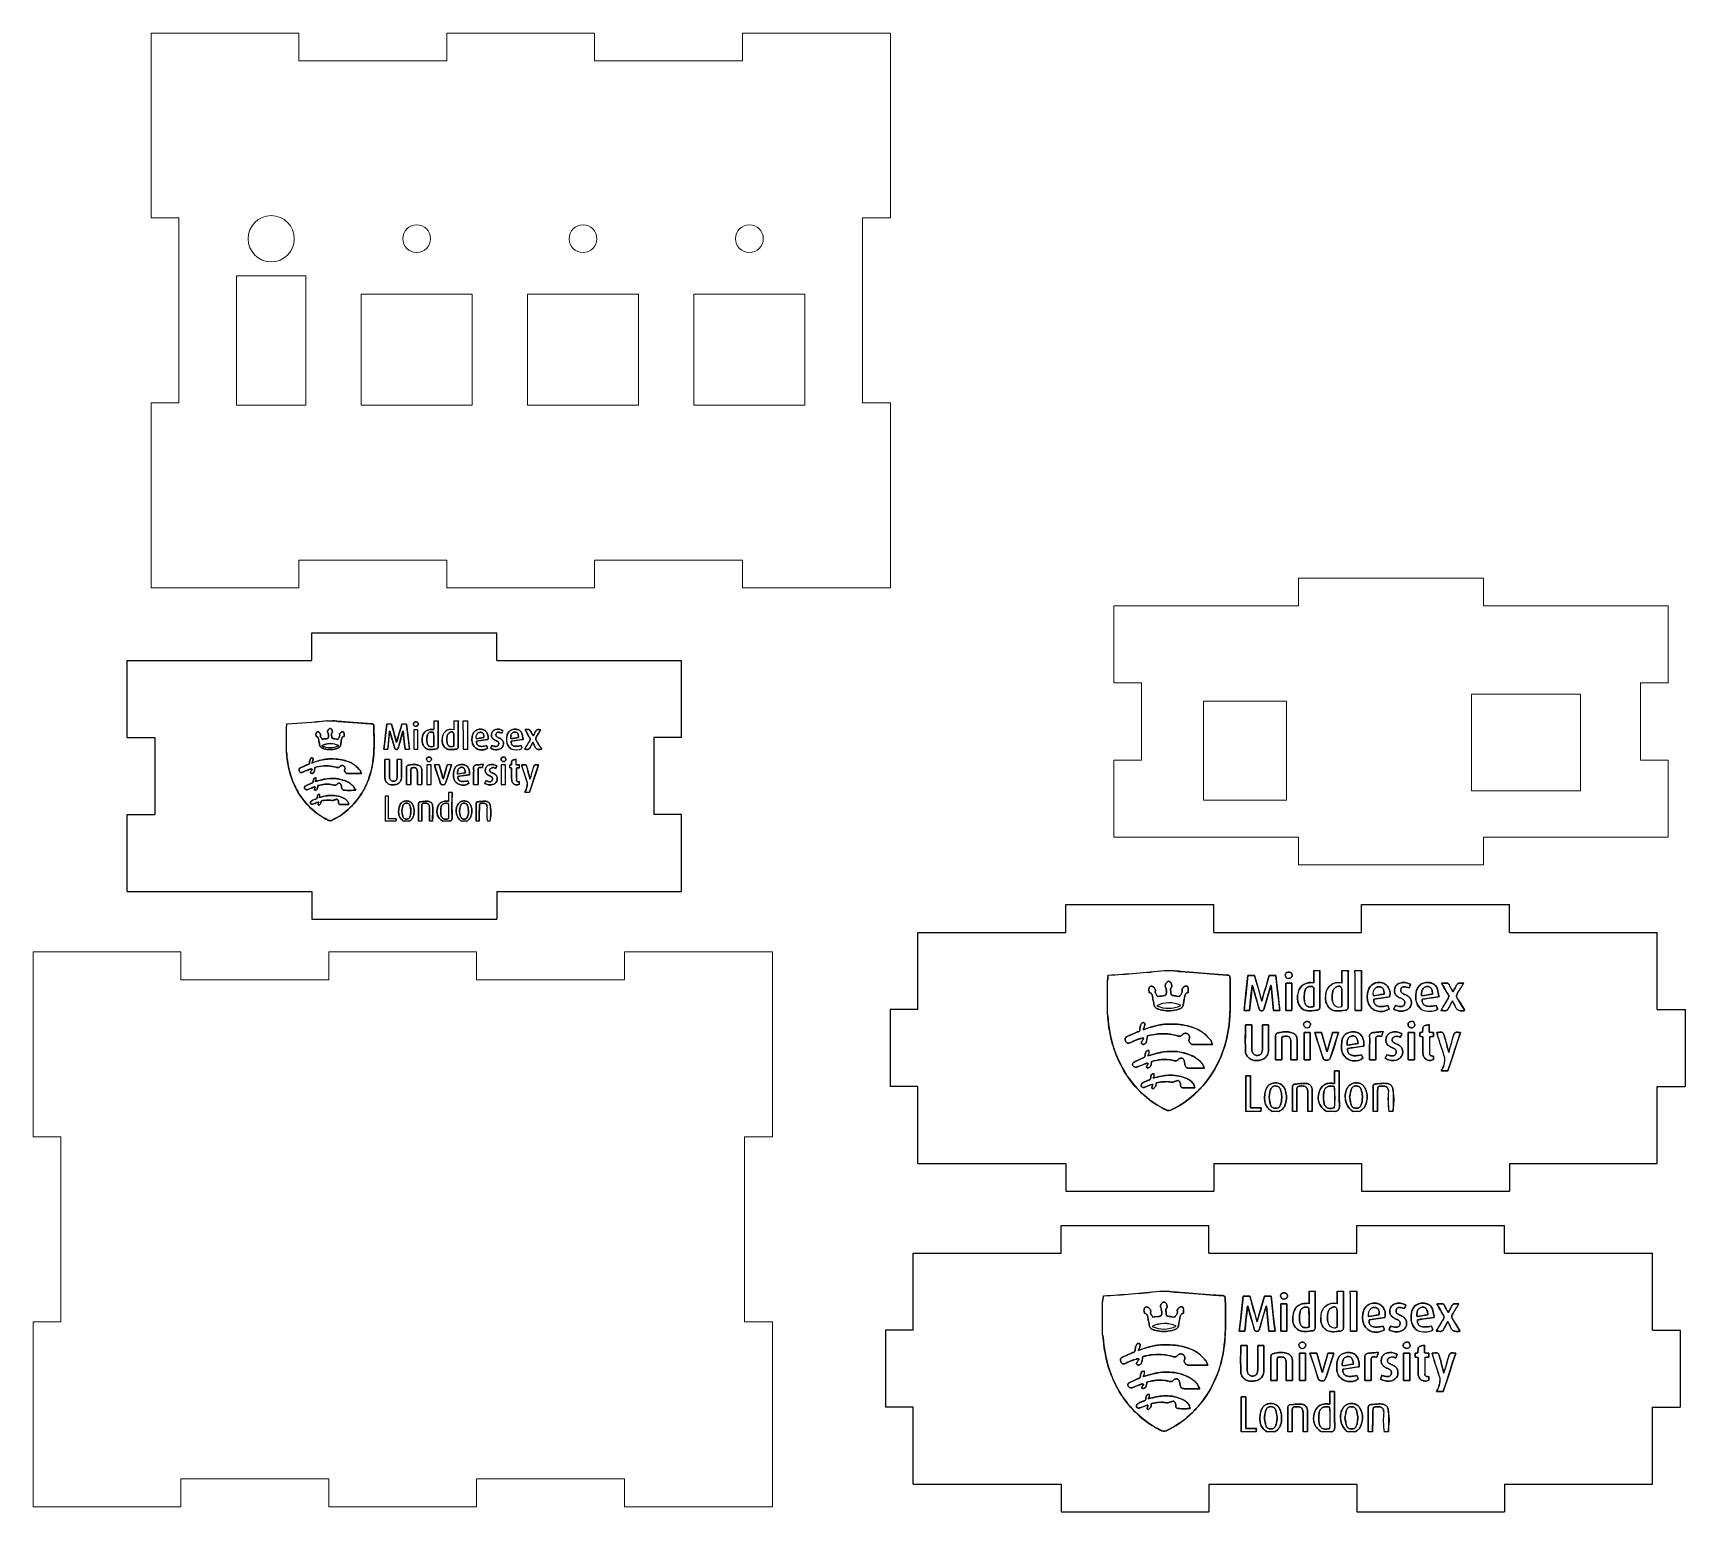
# Model space of a CAD drawing. Header units: millimetres. Extents: x 10 to 189, y 6 to 166.
import ezdxf

# ---------------------------------------------------------------- set-up
doc = ezdxf.new("R2010")
doc.units = ezdxf.units.MM

msp = doc.modelspace()

# ---------------------------------------------------------------- linework, layer by layer
at = {"color": 7, "linetype": 'Continuous', "lineweight": 15}
for p, q in [((22.89, 166.11), (22.89, 146.11)), ((38.89, 166.11), (22.89, 166.11)), ((38.89, 163.11), (38.89, 166.11)), ((54.89, 166.11), (54.89, 163.11)), ((70.89, 166.11), (54.89, 166.11)), ((70.89, 163.11), (70.89, 166.11)), ((86.89, 166.11), (86.89, 163.11)), ((102.89, 166.11), (86.89, 166.11)), ((102.89, 146.11), (102.89, 166.11)), ((54.89, 163.11), (38.89, 163.11)), ((86.89, 163.11), (70.89, 163.11)), ((22.89, 146.11), (25.89, 146.11)), ((25.89, 146.11), (25.89, 126.11)), ((99.89, 146.11), (102.89, 146.11)), ((99.89, 126.11), (99.89, 146.11)), ((39.64, 139.86), (32.14, 139.86)), ((32.14, 139.86), (32.14, 125.86)), ((39.64, 125.86), (39.64, 139.86)), ((57.64, 137.86), (45.64, 137.86)), ((45.64, 137.86), (45.64, 125.86)), ((57.64, 125.86), (57.64, 137.86)), ((75.64, 137.86), (63.64, 137.86)), ((63.64, 137.86), (63.64, 125.86)), ((75.64, 125.86), (75.64, 137.86)), ((93.64, 137.86), (81.64, 137.86)), ((81.64, 137.86), (81.64, 125.86)), ((93.64, 125.86), (93.64, 137.86)), ((25.89, 126.11), (22.89, 126.11)), ((22.89, 126.11), (22.89, 106.11)), ((32.14, 125.86), (39.64, 125.86)), ((45.64, 125.86), (57.64, 125.86)), ((63.64, 125.86), (75.64, 125.86)), ((81.64, 125.86), (93.64, 125.86)), ((102.89, 126.11), (99.89, 126.11)), ((102.89, 106.11), (102.89, 126.11)), ((38.89, 109.11), (54.89, 109.11)), ((38.89, 106.11), (38.89, 109.11)), ((54.89, 109.11), (54.89, 106.11)), ((70.89, 109.11), (86.89, 109.11)), ((70.89, 106.11), (70.89, 109.11)), ((86.89, 109.11), (86.89, 106.11)), ((22.89, 106.11), (38.89, 106.11)), ((54.89, 106.11), (70.89, 106.11)), ((86.89, 106.11), (102.89, 106.11)), ((147.07, 107.14), (147.07, 104.14)), ((167.07, 107.14), (147.07, 107.14)), ((167.07, 104.14), (167.07, 107.14)), ((127.07, 104.14), (127.07, 95.81)), ((147.07, 104.14), (127.07, 104.14)), ((187.07, 104.14), (167.07, 104.14)), ((187.07, 95.81), (187.07, 104.14)), ((40.3, 101.25), (40.3, 98.25)), ((60.3, 101.25), (40.3, 101.25)), ((60.3, 98.25), (60.3, 101.25)), ((20.3, 98.25), (20.3, 89.91)), ((40.3, 98.25), (20.3, 98.25)), ((80.3, 98.25), (60.3, 98.25)), ((80.3, 89.91), (80.3, 98.25)), ((127.07, 95.81), (130.07, 95.81)), ((130.07, 95.81), (130.07, 87.47)), ((184.07, 95.81), (187.07, 95.81)), ((184.07, 87.47), (184.07, 95.81)), ((145.77, 93.84), (136.77, 93.84)), ((136.77, 93.84), (136.77, 83.14)), ((145.77, 83.14), (145.77, 93.84)), ((177.57, 94.59), (165.77, 94.59)), ((165.77, 94.59), (165.77, 84.14)), ((177.57, 84.14), (177.57, 94.59)), ((20.3, 89.91), (23.3, 89.91)), ((23.3, 89.91), (23.3, 81.58)), ((77.3, 89.91), (80.3, 89.91)), ((77.3, 81.58), (77.3, 89.91)), ((130.07, 87.47), (127.07, 87.47)), ((127.07, 87.47), (127.07, 79.14)), ((187.07, 87.47), (184.07, 87.47)), ((187.07, 79.14), (187.07, 87.47)), ((165.77, 84.14), (177.57, 84.14)), ((136.77, 83.14), (145.77, 83.14)), ((23.3, 81.58), (20.3, 81.58)), ((20.3, 81.58), (20.3, 73.25)), ((80.3, 81.58), (77.3, 81.58)), ((80.3, 73.25), (80.3, 81.58)), ((127.07, 79.14), (147.07, 79.14)), ((147.07, 79.14), (147.07, 76.14)), ((167.07, 79.14), (187.07, 79.14)), ((167.07, 76.14), (167.07, 79.14)), ((147.07, 76.14), (167.07, 76.14)), ((20.3, 73.25), (40.3, 73.25)), ((40.3, 73.25), (40.3, 70.25)), ((60.3, 73.25), (80.3, 73.25)), ((60.3, 70.25), (60.3, 73.25)), ((121.88, 71.83), (121.88, 68.83)), ((137.88, 71.83), (121.88, 71.83)), ((137.88, 68.83), (137.88, 71.83)), ((153.88, 71.83), (153.88, 68.83)), ((169.88, 71.83), (153.88, 71.83)), ((169.88, 68.83), (169.88, 71.83)), ((40.3, 70.25), (60.3, 70.25)), ((105.88, 68.83), (105.88, 60.5)), ((121.88, 68.83), (105.88, 68.83)), ((153.88, 68.83), (137.88, 68.83)), ((185.88, 68.83), (169.88, 68.83)), ((185.88, 60.5), (185.88, 68.83)), ((10.12, 66.71), (10.12, 46.71)), ((26.12, 66.71), (10.12, 66.71)), ((26.12, 63.71), (26.12, 66.71)), ((42.12, 66.71), (42.12, 63.71)), ((58.12, 66.71), (42.12, 66.71)), ((58.12, 63.71), (58.12, 66.71)), ((74.12, 66.71), (74.12, 63.71)), ((90.12, 66.71), (74.12, 66.71)), ((90.12, 46.71), (90.12, 66.71)), ((42.12, 63.71), (26.12, 63.71)), ((74.12, 63.71), (58.12, 63.71)), ((102.88, 60.5), (102.88, 52.16)), ((105.88, 60.5), (102.88, 60.5)), ((188.88, 60.5), (185.88, 60.5)), ((188.88, 52.16), (188.88, 60.5)), ((102.88, 52.16), (105.88, 52.16)), ((105.88, 52.16), (105.88, 43.83)), ((185.88, 52.16), (188.88, 52.16)), ((185.88, 43.83), (185.88, 52.16)), ((10.12, 46.71), (13.12, 46.71)), ((13.12, 46.71), (13.12, 26.71)), ((87.12, 46.71), (90.12, 46.71)), ((87.12, 26.71), (87.12, 46.71)), ((105.88, 43.83), (121.88, 43.83)), ((121.88, 43.83), (121.88, 40.83)), ((137.88, 43.83), (153.88, 43.83)), ((137.88, 40.83), (137.88, 43.83)), ((153.88, 43.83), (153.88, 40.83)), ((169.88, 43.83), (185.88, 43.83)), ((169.88, 40.83), (169.88, 43.83)), ((121.88, 40.83), (137.88, 40.83)), ((153.88, 40.83), (169.88, 40.83)), ((121.36, 37.14), (121.36, 34.14)), ((137.36, 37.14), (121.36, 37.14)), ((137.36, 34.14), (137.36, 37.14)), ((153.36, 37.14), (153.36, 34.14)), ((169.36, 37.14), (153.36, 37.14)), ((169.36, 34.14), (169.36, 37.14)), ((105.36, 34.14), (105.36, 25.81)), ((121.36, 34.14), (105.36, 34.14)), ((153.36, 34.14), (137.36, 34.14)), ((185.36, 34.14), (169.36, 34.14)), ((185.36, 25.81), (185.36, 34.14)), ((13.12, 26.71), (10.12, 26.71)), ((10.12, 26.71), (10.12, 6.71)), ((90.12, 26.71), (87.12, 26.71)), ((90.12, 6.71), (90.12, 26.71)), ((102.36, 25.81), (102.36, 17.48)), ((105.36, 25.81), (102.36, 25.81)), ((188.36, 25.81), (185.36, 25.81)), ((188.36, 17.48), (188.36, 25.81)), ((102.36, 17.48), (105.36, 17.48)), ((105.36, 17.48), (105.36, 9.14)), ((185.36, 17.48), (188.36, 17.48)), ((185.36, 9.14), (185.36, 17.48)), ((26.12, 9.71), (42.12, 9.71)), ((26.12, 6.71), (26.12, 9.71)), ((42.12, 9.71), (42.12, 6.71)), ((58.12, 9.71), (74.12, 9.71)), ((58.12, 6.71), (58.12, 9.71)), ((74.12, 9.71), (74.12, 6.71)), ((105.36, 9.14), (121.36, 9.14)), ((121.36, 9.14), (121.36, 6.14)), ((137.36, 9.14), (153.36, 9.14)), ((137.36, 6.14), (137.36, 9.14)), ((153.36, 9.14), (153.36, 6.14)), ((169.36, 9.14), (185.36, 9.14)), ((169.36, 6.14), (169.36, 9.14)), ((10.12, 6.71), (26.12, 6.71)), ((42.12, 6.71), (58.12, 6.71)), ((74.12, 6.71), (90.12, 6.71)), ((121.36, 6.14), (137.36, 6.14)), ((153.36, 6.14), (169.36, 6.14))]:
    msp.add_line(p, q, dxfattribs=at)
at = {"color": 7, "linetype": 'Continuous'}
for p, q in [((40.3, 98.25), (40.3, 101.25)), ((40.3, 101.25), (60.3, 101.25)), ((60.3, 98.25), (60.3, 101.25)), ((20.3, 89.91), (20.3, 98.25)), ((20.3, 98.25), (40.3, 98.25)), ((60.3, 98.25), (80.3, 98.25)), ((80.3, 89.91), (80.3, 98.25)), ((37.53, 90.92), (37.59, 91.38)), ((41.93, 91.73), (42.52, 91.73)), ((48.91, 91.34), (48.39, 91.34)), ((50.55, 91.34), (50.03, 91.34)), ((53.49, 91.73), (53.49, 90.77)), ((53.49, 91.73), (53.95, 91.73)), ((55.65, 91.73), (55.65, 90.75)), ((55.65, 91.73), (56.15, 91.73)), ((56.66, 91.73), (57.17, 91.73)), ((57.17, 88.65), (57.17, 91.73)), ((20.3, 89.91), (23.3, 89.91)), ((23.3, 89.91), (23.3, 81.58)), ((37.53, 88.34), (37.53, 90.92)), ((51.31, 90.75), (51.31, 88.64)), ((51.77, 90.75), (51.31, 90.75)), ((51.77, 88.64), (51.77, 90.75)), ((59.35, 89.7), (58.12, 89.52)), ((61.83, 89.78), (62.66, 89.91)), ((80.3, 89.91), (77.3, 89.91)), ((77.3, 89.91), (77.3, 81.58)), ((48.09, 88.64), (48.52, 88.64)), ((50.37, 88.65), (50.85, 88.65)), ((51.31, 88.64), (51.77, 88.64)), ((56.68, 88.65), (57.17, 88.65)), ((65.13, 88.68), (65.13, 88.64)), ((48.7, 87.53), (48.2, 87.53)), ((49.98, 87.53), (49.51, 87.53)), ((52.74, 86.94), (52.74, 84.83)), ((53.2, 86.94), (52.74, 86.94)), ((53.2, 84.83), (53.2, 86.94)), ((54.08, 86.94), (53.56, 86.94)), ((55.4, 86.94), (54.94, 86.94)), ((60.29, 86.83), (60.19, 86.57)), ((60.79, 86.94), (60.79, 84.83)), ((61.26, 86.94), (60.79, 86.94)), ((61.26, 84.83), (61.26, 86.94)), ((61.69, 86.93), (61.69, 86.65)), ((62.41, 86.96), (62.41, 87.56)), ((62.75, 86.64), (62.75, 86.94)), ((50.52, 84.83), (51.01, 84.83)), ((51.71, 84.83), (52.19, 84.83)), ((52.74, 84.83), (53.2, 84.83)), ((57.8, 84.84), (58.28, 84.84)), ((60.79, 84.83), (61.26, 84.83)), ((62.75, 84.86), (62.75, 85.13)), ((48.24, 83.58), (48.24, 80.85)), ((48.59, 83.58), (48.24, 83.58)), ((48.59, 81.13), (48.59, 83.58)), ((55.09, 83.97), (55.09, 83)), ((55.46, 83.97), (55.09, 83.97)), ((63.34, 83.99), (63.85, 83.99)), ((20.3, 73.25), (20.3, 81.58)), ((20.3, 81.58), (23.3, 81.58)), ((49.38, 80.85), (48.24, 80.85)), ((49.42, 81.13), (48.59, 81.13)), ((50.78, 80.85), (50.27, 80.85)), ((52.18, 80.85), (51.84, 80.85)), ((53.36, 80.85), (53.02, 80.85)), ((55.18, 80.85), (54.46, 80.85)), ((57.04, 80.85), (56.49, 80.85)), ((58.4, 80.85), (58.06, 80.85)), ((59.58, 80.85), (59.29, 80.85)), ((80.3, 81.58), (77.3, 81.58)), ((80.3, 73.25), (80.3, 81.58)), ((20.3, 73.25), (40.3, 73.25)), ((40.3, 73.25), (40.3, 70.25)), ((60.3, 73.25), (80.3, 73.25)), ((60.3, 73.25), (60.3, 70.25)), ((121.88, 68.83), (121.88, 71.83)), ((121.88, 71.83), (137.88, 71.83)), ((137.88, 68.83), (137.88, 71.83)), ((153.88, 68.83), (153.88, 71.83)), ((153.88, 71.83), (169.88, 71.83)), ((169.88, 68.83), (169.88, 71.83)), ((40.3, 70.25), (60.3, 70.25)), ((105.88, 68.83), (121.88, 68.83)), ((105.88, 60.5), (105.88, 68.83)), ((137.88, 68.83), (153.88, 68.83)), ((169.88, 68.83), (185.88, 68.83)), ((185.88, 60.5), (185.88, 68.83)), ((132.54, 64.7), (133.37, 64.7)), ((148.72, 64.7), (149.37, 64.7)), ((151.74, 64.7), (152.45, 64.7)), ((153.16, 64.7), (153.87, 64.7)), ((142.31, 64.16), (141.58, 64.16)), ((141.58, 64.16), (142.31, 64.16)), ((144.6, 64.16), (143.88, 64.16)), ((143.88, 64.16), (144.6, 64.16)), ((146.32, 63.33), (145.67, 63.33)), ((145.67, 63.33), (146.32, 63.33)), ((105.88, 60.5), (102.88, 60.5)), ((102.88, 60.5), (102.88, 52.16)), ((141.16, 60.39), (141.76, 60.39)), ((141.76, 60.39), (141.16, 60.39)), ((144.35, 60.39), (145.03, 60.39)), ((145.03, 60.39), (144.35, 60.39)), ((145.67, 60.38), (146.32, 60.38)), ((146.32, 60.38), (145.67, 60.38)), ((153.19, 60.39), (153.87, 60.39)), ((153.87, 60.39), (153.19, 60.39)), ((185.88, 60.5), (188.88, 60.5)), ((188.88, 60.5), (188.88, 52.16)), ((142.01, 58.82), (141.31, 58.82)), ((141.31, 58.82), (142.01, 58.82)), ((143.81, 58.82), (143.15, 58.82)), ((143.15, 58.82), (143.81, 58.82)), ((148.32, 58), (147.67, 58)), ((147.67, 58), (148.32, 58)), ((149.55, 58), (148.81, 58)), ((148.81, 58), (149.55, 58)), ((151.39, 58), (150.75, 58)), ((150.75, 58), (151.39, 58)), ((159.61, 58), (158.94, 58)), ((158.94, 58), (159.61, 58)), ((144.56, 55.05), (145.25, 55.05)), ((145.25, 55.05), (144.56, 55.05)), ((146.23, 55.05), (146.9, 55.05)), ((146.9, 55.05), (146.23, 55.05)), ((147.67, 55.05), (148.32, 55.05)), ((148.32, 55.05), (147.67, 55.05)), ((151.47, 53.84), (150.96, 53.84)), ((150.96, 53.84), (151.47, 53.84)), ((154.75, 55.06), (155.43, 55.06)), ((155.43, 55.06), (154.75, 55.06)), ((158.94, 55.05), (159.61, 55.05)), ((159.61, 55.05), (158.94, 55.05)), ((162.51, 53.86), (163.23, 53.86)), ((163.23, 53.86), (162.51, 53.86)), ((105.88, 52.16), (102.88, 52.16)), ((105.88, 43.83), (105.88, 52.16)), ((141.86, 53.3), (141.37, 53.3)), ((141.37, 53.3), (141.86, 53.3)), ((185.88, 43.83), (185.88, 52.16)), ((185.88, 52.16), (188.88, 52.16)), ((142.97, 49.47), (141.37, 49.47)), ((143.03, 49.87), (141.86, 49.87)), ((141.86, 49.87), (143.03, 49.87)), ((144.93, 49.47), (144.21, 49.47)), ((146.88, 49.47), (146.41, 49.47)), ((148.54, 49.47), (148.07, 49.47)), ((151.09, 49.47), (150.08, 49.47)), ((153.7, 49.47), (152.93, 49.47)), ((155.59, 49.47), (155.12, 49.47)), ((157.25, 49.47), (156.84, 49.47)), ((105.88, 43.83), (121.88, 43.83)), ((121.88, 43.83), (121.88, 40.83)), ((137.88, 43.83), (137.88, 40.83)), ((137.88, 43.83), (153.88, 43.83)), ((153.88, 43.83), (153.88, 40.83)), ((169.88, 43.83), (169.88, 40.83)), ((169.88, 43.83), (185.88, 43.83)), ((121.88, 40.83), (137.88, 40.83)), ((153.88, 40.83), (169.88, 40.83)), ((121.36, 34.14), (121.36, 37.14)), ((121.36, 37.14), (137.36, 37.14)), ((137.36, 34.14), (137.36, 37.14)), ((153.36, 34.14), (153.36, 37.14)), ((153.36, 37.14), (169.36, 37.14)), ((169.36, 34.14), (169.36, 37.14)), ((105.36, 34.14), (121.36, 34.14)), ((105.36, 25.81), (105.36, 34.14)), ((137.36, 34.14), (153.36, 34.14)), ((169.36, 34.14), (185.36, 34.14)), ((185.36, 25.81), (185.36, 34.14)), ((132.03, 30.02), (132.86, 30.02)), ((141.8, 29.47), (141.07, 29.47)), ((141.07, 29.47), (141.8, 29.47)), ((144.09, 29.47), (143.37, 29.47)), ((143.37, 29.47), (144.09, 29.47)), ((145.81, 28.64), (145.16, 28.64)), ((145.16, 28.64), (145.81, 28.64)), ((148.21, 30.02), (148.86, 30.02)), ((151.23, 30.02), (151.94, 30.02)), ((152.65, 30.02), (153.36, 30.02)), ((105.36, 25.81), (102.36, 25.81)), ((102.36, 25.81), (102.36, 17.48)), ((140.65, 25.7), (141.25, 25.7)), ((141.25, 25.7), (140.65, 25.7)), ((143.84, 25.7), (144.52, 25.7)), ((144.52, 25.7), (143.84, 25.7)), ((145.16, 25.69), (145.81, 25.69)), ((145.81, 25.69), (145.16, 25.69)), ((152.68, 25.71), (153.36, 25.71)), ((153.36, 25.71), (152.68, 25.71)), ((185.36, 25.81), (188.36, 25.81)), ((188.36, 25.81), (188.36, 17.48)), ((141.5, 24.13), (140.8, 24.13)), ((140.8, 24.13), (141.5, 24.13)), ((143.3, 24.13), (142.64, 24.13)), ((142.64, 24.13), (143.3, 24.13)), ((147.81, 23.31), (147.16, 23.31)), ((147.16, 23.31), (147.81, 23.31)), ((149.04, 23.32), (148.3, 23.32)), ((148.3, 23.32), (149.04, 23.32)), ((150.88, 23.31), (150.24, 23.31)), ((150.24, 23.31), (150.88, 23.31)), ((159.09, 23.31), (158.43, 23.31)), ((158.43, 23.31), (159.09, 23.31)), ((144.05, 20.36), (144.74, 20.36)), ((144.74, 20.36), (144.05, 20.36)), ((145.72, 20.36), (146.39, 20.36)), ((146.39, 20.36), (145.72, 20.36)), ((147.16, 20.36), (147.81, 20.36)), ((147.81, 20.36), (147.16, 20.36)), ((154.24, 20.37), (154.91, 20.37)), ((154.91, 20.37), (154.24, 20.37)), ((158.43, 20.37), (159.09, 20.37)), ((159.09, 20.37), (158.43, 20.37)), ((141.35, 18.61), (140.86, 18.61)), ((140.86, 18.61), (141.35, 18.61)), ((150.96, 19.16), (150.45, 19.16)), ((150.45, 19.16), (150.96, 19.16)), ((161.99, 19.18), (162.72, 19.18)), ((162.72, 19.18), (161.99, 19.18)), ((105.36, 17.48), (102.36, 17.48)), ((105.36, 9.14), (105.36, 17.48)), ((185.36, 9.14), (185.36, 17.48)), ((185.36, 17.48), (188.36, 17.48)), ((142.46, 14.79), (140.86, 14.79)), ((142.52, 15.18), (141.35, 15.18)), ((141.35, 15.18), (142.52, 15.18)), ((144.41, 14.79), (143.7, 14.79)), ((146.37, 14.79), (145.9, 14.79)), ((148.03, 14.79), (147.56, 14.79)), ((150.58, 14.79), (149.57, 14.79)), ((153.19, 14.79), (152.42, 14.79)), ((155.08, 14.79), (154.61, 14.79)), ((156.74, 14.79), (156.33, 14.79)), ((105.36, 9.14), (121.36, 9.14)), ((121.36, 9.14), (121.36, 6.14)), ((137.36, 9.14), (137.36, 6.14)), ((137.36, 9.14), (153.36, 9.14)), ((153.36, 9.14), (153.36, 6.14)), ((169.36, 9.14), (169.36, 6.14)), ((169.36, 9.14), (185.36, 9.14)), ((121.36, 6.14), (137.36, 6.14)), ((153.36, 6.14), (169.36, 6.14))]:
    msp.add_line(p, q, dxfattribs=at)
at = {"color": 7, "linetype": 'Continuous', "flags": 128}
for points in [[(37.53, 88.34), (37.54, 88.29), (37.55, 88.24), (37.56, 88.2), (37.57, 88.18), (37.57, 88.17), (37.57, 88.16), (37.57, 88.16), (37.57, 88.16), (37.57, 88.16), (37.57, 88.16), (37.57, 88.16), (37.57, 88.16), (37.6, 87.79), (37.64, 87.42), (37.7, 87.05), (37.77, 86.69), (37.84, 86.37), (37.93, 86.05), (38.01, 85.77), (38.05, 85.65), (38.07, 85.6), (38.07, 85.59), (38.08, 85.59), (38.08, 85.58), (38.08, 85.57), (38.08, 85.57), (38.09, 85.56), (38.2, 85.24), (38.33, 84.94), (38.47, 84.64), (38.61, 84.35), (38.77, 84.06), (38.93, 83.79), (39.1, 83.54), (39.27, 83.29), (39.45, 83.06), (39.64, 82.83), (39.84, 82.61), (40.05, 82.39), (40.26, 82.19), (40.49, 81.99), (40.72, 81.8), (40.97, 81.62), (41.25, 81.43), (41.54, 81.24), (41.81, 81.09), (41.93, 81.03), (41.94, 81.02), (41.95, 81.02), (41.96, 81.01), (41.97, 81), (41.99, 81), (42, 80.99), (42.01, 80.99), (42.02, 80.98), (42.09, 80.95), (42.16, 80.93), (42.22, 80.92), (42.28, 80.91), (42.34, 80.92), (42.4, 80.93), (42.45, 80.95), (42.48, 80.96), (42.49, 80.97), (42.49, 80.97), (42.5, 80.97), (42.5, 80.97), (42.5, 80.97), (42.5, 80.97), (42.5, 80.97), (42.77, 81.11), (43.03, 81.26), (43.28, 81.41), (43.53, 81.58), (43.77, 81.76), (44.01, 81.94), (44.23, 82.14), (44.45, 82.34), (44.68, 82.58), (44.74, 82.64), (44.75, 82.65), (44.75, 82.66), (44.76, 82.67), (44.77, 82.67), (44.78, 82.69), (44.8, 82.71), (44.97, 82.91), (45.19, 83.18), (45.4, 83.46), (45.59, 83.74), (45.76, 84), (45.91, 84.26), (46.05, 84.53), (46.18, 84.8), (46.3, 85.07), (46.41, 85.35), (46.51, 85.65), (46.61, 85.97), (46.7, 86.28), (46.77, 86.6), (46.84, 86.92), (46.89, 87.25), (46.93, 87.57), (46.97, 87.9), (46.99, 88.23), (46.99, 88.27), (47, 88.31), (47, 88.35), (47, 88.39), (47, 88.42), (47, 88.44), (47.01, 88.52), (47.01, 88.66), (47.02, 88.91), (47.02, 89.35), (47.02, 89.85), (47.01, 90.36), (47.01, 90.8), (47.01, 91), (47.01, 91.08), (47.01, 91.1), (47.01, 91.11), (47.01, 91.12), (47.01, 91.13), (47.01, 91.14), (47.01, 91.15), (47, 91.21), (47, 91.25), (46.98, 91.29), (46.96, 91.32), (46.93, 91.35), (46.89, 91.37), (46.84, 91.38), (46.81, 91.38), (46.8, 91.38), (46.8, 91.38), (46.8, 91.38), (46.79, 91.38), (46.79, 91.38), (46.79, 91.38), (46.79, 91.38), (46.79, 91.38), (44.79, 91.53), (43.9, 91.6), (43.51, 91.63), (43.34, 91.64), (43.27, 91.64), (43.26, 91.65), (43.25, 91.65), (43.24, 91.65), (43.23, 91.65), (43.22, 91.65), (43.21, 91.65), (42.98, 91.67), (42.75, 91.7), (42.52, 91.73)], [(42.52, 91.73), (42.91, 91.68), (43.08, 91.66), (43.15, 91.65), (43.18, 91.65), (43.2, 91.65), (43.2, 91.65), (43.21, 91.65), (43.21, 91.65), (43.21, 91.65), (43.21, 91.65), (43.21, 91.65), (45.22, 91.5), (46.1, 91.43), (46.49, 91.41), (46.66, 91.39), (46.73, 91.39), (46.74, 91.39), (46.75, 91.39), (46.76, 91.39), (46.77, 91.39), (46.78, 91.39), (46.79, 91.38), (46.85, 91.38), (46.9, 91.37), (46.93, 91.35), (46.96, 91.32), (46.99, 91.29), (47, 91.24), (47.01, 91.19), (47.01, 91.17), (47.01, 91.16), (47.01, 91.16), (47.01, 91.15), (47.01, 91.15), (47.01, 91.15), (47.01, 91.15), (47.01, 91.15), (47.01, 91.15), (47.01, 90.58), (47.02, 90), (47.02, 89.43), (47.02, 88.86), (47.01, 88.54), (47, 88.46), (47, 88.45), (47, 88.44), (47, 88.43), (47, 88.42), (47, 88.4), (47, 88.38), (46.99, 88.12), (46.96, 87.77), (46.92, 87.43), (46.87, 87.09), (46.8, 86.73), (46.72, 86.38), (46.63, 86.03), (46.53, 85.69), (46.41, 85.35), (46.29, 85.05), (46.15, 84.75), (46.01, 84.45), (45.85, 84.17), (45.69, 83.88), (45.51, 83.61), (45.32, 83.34), (45.11, 83.08), (44.9, 82.82), (44.87, 82.79), (44.85, 82.76), (44.82, 82.73), (44.79, 82.7), (44.77, 82.67), (44.76, 82.66), (44.7, 82.6), (44.6, 82.49), (44.41, 82.31), (44.24, 82.15), (44.07, 82), (43.87, 81.83), (43.66, 81.67), (43.45, 81.52), (43.23, 81.38), (43.03, 81.26), (42.83, 81.14), (42.64, 81.05), (42.56, 81), (42.55, 81), (42.54, 80.99), (42.53, 80.99), (42.52, 80.98), (42.51, 80.98), (42.5, 80.97), (42.43, 80.94), (42.36, 80.92), (42.29, 80.91), (42.23, 80.92), (42.17, 80.92), (42.12, 80.94), (42.06, 80.96), (42.04, 80.97), (42.03, 80.98), (42.03, 80.98), (42.02, 80.98), (42.02, 80.98), (42.02, 80.98), (42.02, 80.98), (42.02, 80.98), (41.72, 81.14), (41.44, 81.31), (41.16, 81.49), (40.89, 81.67), (40.64, 81.87), (40.39, 82.07), (40.17, 82.28), (39.95, 82.48), (39.75, 82.7), (39.56, 82.93), (39.37, 83.16), (39.19, 83.4), (39.02, 83.65), (38.86, 83.9), (38.71, 84.16), (38.57, 84.43), (38.42, 84.74), (38.28, 85.05), (38.17, 85.33), (38.12, 85.46), (38.12, 85.48), (38.11, 85.49), (38.1, 85.51), (38.1, 85.53), (38.09, 85.54), (38.09, 85.56), (37.99, 85.84), (37.91, 86.13), (37.83, 86.42), (37.76, 86.71), (37.71, 87), (37.66, 87.32), (37.61, 87.65), (37.59, 87.93), (37.57, 88.06), (37.57, 88.07), (37.57, 88.09), (37.57, 88.1), (37.57, 88.11), (37.57, 88.12), (37.57, 88.14), (37.57, 88.15), (37.57, 88.16), (37.56, 88.22), (37.54, 88.28), (37.53, 88.34)], [(48.39, 91.34), (48.22, 89.83), (48.09, 88.64)], [(48.09, 88.64), (48.18, 89.4), (48.26, 90.15), (48.39, 91.34)], [(49.46, 89.37), (49.35, 89.76), (49.25, 90.13), (49.15, 90.5), (49.03, 90.92), (48.91, 91.34)], [(48.91, 91.34), (49.01, 90.98), (49.11, 90.63), (49.21, 90.26), (49.29, 89.97), (49.38, 89.68), (49.46, 89.37)], [(50.03, 91.34), (49.88, 90.8), (49.72, 90.26), (49.63, 89.97), (49.55, 89.67), (49.46, 89.37)], [(49.46, 89.37), (49.57, 89.75), (49.68, 90.13), (49.79, 90.49), (49.91, 90.92), (50.03, 91.34)], [(50.85, 88.65), (50.77, 89.4), (50.68, 90.16), (50.55, 91.34)], [(50.55, 91.34), (50.72, 89.84), (50.78, 89.24), (50.85, 88.65)], [(51.53, 91.12), (51.59, 91.13), (51.65, 91.14), (51.7, 91.16), (51.73, 91.19), (51.77, 91.22), (51.79, 91.26), (51.8, 91.31), (51.81, 91.37), (51.8, 91.43), (51.78, 91.47), (51.76, 91.51), (51.73, 91.55), (51.68, 91.58), (51.62, 91.6), (51.56, 91.6), (51.49, 91.6), (51.43, 91.59), (51.39, 91.57), (51.35, 91.54), (51.32, 91.51), (51.3, 91.47), (51.29, 91.42), (51.28, 91.36)], [(51.28, 91.36), (51.29, 91.42), (51.3, 91.47), (51.32, 91.51), (51.35, 91.54), (51.39, 91.57), (51.43, 91.59), (51.48, 91.6), (51.54, 91.6), (51.59, 91.6), (51.64, 91.59), (51.69, 91.57), (51.73, 91.55), (51.76, 91.51), (51.78, 91.47), (51.8, 91.43), (51.81, 91.38), (51.81, 91.34), (51.8, 91.3), (51.79, 91.26), (51.77, 91.22), (51.73, 91.19), (51.7, 91.16), (51.65, 91.14), (51.59, 91.13), (51.53, 91.12)], [(52.23, 89.82), (52.22, 89.69), (52.22, 89.57), (52.23, 89.44), (52.25, 89.33), (52.28, 89.22), (52.32, 89.12), (52.37, 89.02), (52.43, 88.94), (52.49, 88.86), (52.56, 88.8), (52.64, 88.74), (52.72, 88.7), (52.8, 88.66), (52.82, 88.66), (52.84, 88.65), (52.86, 88.65), (52.88, 88.64), (52.9, 88.64), (52.92, 88.63), (52.94, 88.63), (53.06, 88.62), (53.19, 88.61), (53.31, 88.62), (53.43, 88.63), (53.65, 88.66), (53.74, 88.67), (53.76, 88.68), (53.77, 88.68), (53.78, 88.68), (53.79, 88.68), (53.81, 88.68), (53.82, 88.68), (53.84, 88.69), (53.87, 88.71), (53.89, 88.73), (53.91, 88.76), (53.93, 88.79), (53.94, 88.82), (53.95, 88.85), (53.95, 88.86), (53.95, 88.87), (53.95, 88.87), (53.95, 88.87), (53.95, 88.87), (53.95, 88.87), (53.95, 88.87), (53.95, 88.87), (53.95, 88.87), (53.96, 89.82), (53.96, 90.78), (53.95, 91.73)], [(53.95, 91.73), (53.96, 90.13), (53.96, 89.43), (53.96, 89.12), (53.95, 88.98), (53.95, 88.92), (53.95, 88.91), (53.95, 88.9), (53.95, 88.89), (53.95, 88.88), (53.95, 88.87), (53.95, 88.84), (53.93, 88.8), (53.91, 88.76), (53.88, 88.73), (53.86, 88.7), (53.84, 88.69), (53.83, 88.69), (53.82, 88.69), (53.82, 88.68), (53.82, 88.68), (53.82, 88.68), (53.82, 88.68), (53.82, 88.68), (53.82, 88.68), (53.82, 88.68), (53.66, 88.66), (53.49, 88.64), (53.33, 88.62), (53.22, 88.62), (53.11, 88.62), (53.02, 88.62), (53.01, 88.62), (52.99, 88.62), (52.98, 88.62), (52.97, 88.63), (52.96, 88.63), (52.94, 88.63), (52.84, 88.65), (52.74, 88.69), (52.65, 88.73), (52.57, 88.79), (52.49, 88.86), (52.43, 88.94), (52.37, 89.02), (52.32, 89.12), (52.28, 89.22), (52.25, 89.33), (52.23, 89.44), (52.22, 89.57), (52.22, 89.69), (52.23, 89.82)], [(54.39, 89.71), (54.39, 89.58), (54.39, 89.46), (54.41, 89.35), (54.44, 89.24), (54.48, 89.14), (54.52, 89.05), (54.58, 88.96), (54.64, 88.88), (54.71, 88.81), (54.79, 88.75), (54.87, 88.7), (54.95, 88.66), (55.04, 88.64), (55.06, 88.63), (55.08, 88.63), (55.1, 88.62), (55.12, 88.62), (55.14, 88.61), (55.16, 88.61), (55.18, 88.61), (55.32, 88.6), (55.45, 88.6), (55.59, 88.62), (55.73, 88.63), (55.8, 88.64), (55.87, 88.65), (55.93, 88.66), (55.97, 88.66), (56.01, 88.68), (56.04, 88.69), (56.06, 88.71), (56.09, 88.74), (56.11, 88.78), (56.13, 88.82), (56.14, 88.88), (56.14, 88.93), (56.14, 88.94), (56.14, 88.97), (56.14, 89), (56.14, 89.03), (56.14, 89.06), (56.14, 89.09), (56.14, 89.11), (56.13, 89.49), (56.13, 90.15), (56.13, 90.81), (56.13, 91.1), (56.13, 91.23), (56.13, 91.24), (56.13, 91.26), (56.13, 91.27), (56.13, 91.29), (56.13, 91.3), (56.13, 91.32), (56.13, 91.33), (56.14, 91.46), (56.15, 91.6), (56.15, 91.73)], [(56.15, 91.73), (56.14, 91.51), (56.14, 91.41), (56.13, 91.36), (56.13, 91.35), (56.13, 91.34), (56.13, 91.33), (56.13, 91.33), (56.13, 91.33), (56.13, 91.33), (56.13, 91.33), (56.13, 91.33), (56.13, 90.58), (56.13, 89.83), (56.14, 89.16), (56.14, 89.12), (56.14, 89.08), (56.14, 89.04), (56.14, 89), (56.14, 88.95), (56.14, 88.93), (56.14, 88.93), (56.14, 88.88), (56.13, 88.82), (56.11, 88.78), (56.09, 88.74), (56.05, 88.7), (56.01, 88.68), (55.95, 88.66), (55.92, 88.66), (55.88, 88.65), (55.83, 88.64), (55.78, 88.64), (55.73, 88.63), (55.58, 88.61), (55.42, 88.6), (55.29, 88.6), (55.23, 88.6), (55.22, 88.61), (55.21, 88.61), (55.2, 88.61), (55.2, 88.61), (55.19, 88.61), (55.18, 88.61), (55.08, 88.63), (54.98, 88.66), (54.88, 88.7), (54.79, 88.75), (54.72, 88.81), (54.64, 88.88), (54.58, 88.96), (54.52, 89.05), (54.48, 89.14), (54.44, 89.24), (54.41, 89.35), (54.39, 89.46), (54.39, 89.58), (54.39, 89.71)], [(41.41, 89.72), (41.37, 89.78), (41.34, 89.83), (41.3, 89.89), (41.27, 89.95), (41.24, 90), (41.23, 90.04), (41.23, 90.07), (41.23, 90.11), (41.24, 90.16), (41.24, 90.21), (41.24, 90.25), (41.22, 90.28), (41.2, 90.33), (41.17, 90.37), (41.14, 90.4), (41.12, 90.42), (41.1, 90.44), (41.09, 90.45), (41.08, 90.46), (41.07, 90.47), (41.04, 90.49), (41, 90.5), (40.96, 90.51), (40.92, 90.51), (40.88, 90.51), (40.84, 90.5), (40.81, 90.48), (40.79, 90.45), (40.77, 90.41), (40.75, 90.37), (40.74, 90.33), (40.72, 90.27), (40.72, 90.22), (40.73, 90.18), (40.74, 90.13), (40.75, 90.08), (40.77, 90.03)], [(40.77, 90.03), (40.75, 90.08), (40.74, 90.13), (40.73, 90.18), (40.72, 90.22), (40.72, 90.27), (40.74, 90.33), (40.75, 90.37), (40.77, 90.41), (40.79, 90.45), (40.81, 90.48), (40.84, 90.5), (40.88, 90.51), (40.92, 90.51), (40.96, 90.51), (41, 90.5), (41.04, 90.49), (41.07, 90.47), (41.09, 90.45), (41.12, 90.41), (41.16, 90.38), (41.19, 90.33), (41.22, 90.28), (41.24, 90.25), (41.24, 90.21), (41.24, 90.16), (41.23, 90.11), (41.23, 90.09), (41.23, 90.07), (41.23, 90.06), (41.23, 90.04), (41.24, 90.02), (41.24, 90), (41.27, 89.95), (41.3, 89.89), (41.34, 89.83), (41.37, 89.78), (41.41, 89.72)], [(40.77, 90.03), (40.82, 90.02), (40.87, 90), (40.91, 89.97), (40.94, 89.94), (40.96, 89.9), (40.98, 89.86), (41, 89.8), (41.01, 89.74), (41.03, 89.67), (41.04, 89.6), (41.06, 89.52), (41.08, 89.39), (41.11, 89.25), (41.13, 89.11), (41.14, 89.04), (41.17, 88.97), (41.21, 88.91), (41.25, 88.86), (41.29, 88.82), (41.34, 88.8), (41.35, 88.79), (41.37, 88.78), (41.38, 88.78), (41.4, 88.77), (41.41, 88.76), (41.45, 88.75), (41.5, 88.73), (41.64, 88.69), (41.77, 88.66), (41.94, 88.63), (42.1, 88.62), (42.26, 88.61), (42.42, 88.62), (42.58, 88.63), (42.73, 88.66), (42.89, 88.69), (42.93, 88.7), (42.97, 88.71), (43.01, 88.73), (43.04, 88.74), (43.08, 88.75), (43.12, 88.76), (43.13, 88.77), (43.19, 88.79), (43.23, 88.82), (43.27, 88.85), (43.31, 88.89), (43.34, 88.94), (43.37, 88.99), (43.38, 89.05), (43.4, 89.11), (43.41, 89.18), (43.44, 89.35), (43.47, 89.52), (43.48, 89.59), (43.5, 89.67), (43.51, 89.74), (43.52, 89.8), (43.54, 89.86), (43.56, 89.9), (43.59, 89.94), (43.62, 89.97), (43.66, 90), (43.71, 90.02), (43.77, 90.03)], [(43.77, 90.03), (43.71, 90.02), (43.66, 90), (43.62, 89.97), (43.59, 89.94), (43.56, 89.9), (43.54, 89.86), (43.53, 89.81), (43.51, 89.76), (43.5, 89.71), (43.49, 89.65), (43.48, 89.58), (43.47, 89.52), (43.45, 89.43), (43.43, 89.35), (43.42, 89.26), (43.41, 89.18), (43.39, 89.09), (43.38, 89.02), (43.35, 88.95), (43.31, 88.9), (43.27, 88.85), (43.23, 88.82), (43.19, 88.79), (43.17, 88.79), (43.16, 88.78), (43.15, 88.77), (43.13, 88.77), (43.12, 88.76), (43.08, 88.75), (43.03, 88.73), (42.89, 88.69), (42.75, 88.66), (42.59, 88.63), (42.43, 88.62), (42.26, 88.61), (42.11, 88.62), (41.95, 88.63), (41.8, 88.66), (41.64, 88.69), (41.6, 88.7), (41.56, 88.71), (41.52, 88.73), (41.48, 88.74), (41.44, 88.75), (41.41, 88.76), (41.4, 88.77), (41.34, 88.8), (41.29, 88.82), (41.25, 88.86), (41.21, 88.9), (41.18, 88.95), (41.16, 89.01), (41.14, 89.07), (41.12, 89.13), (41.11, 89.2), (41.09, 89.36), (41.06, 89.52), (41.04, 89.6), (41.03, 89.67), (41.01, 89.74), (41, 89.8), (40.98, 89.86), (40.96, 89.9), (40.94, 89.94), (40.91, 89.97), (40.87, 90), (40.82, 90.02), (40.77, 90.03)], [(41.99, 90.49), (42.02, 90.44), (42.05, 90.38), (42.07, 90.31), (42.08, 90.24), (42.09, 90.16), (42.09, 90.09), (42.09, 90.02), (42.08, 89.96), (42.07, 89.92), (42.06, 89.88), (42.06, 89.87), (42.05, 89.87), (42.05, 89.86), (42.04, 89.85), (42.03, 89.84), (42.01, 89.82), (41.99, 89.81), (41.96, 89.8), (41.95, 89.8), (41.95, 89.8), (41.95, 89.8), (41.95, 89.8), (41.94, 89.8), (41.94, 89.8), (41.94, 89.8), (41.94, 89.8), (41.94, 89.8), (41.77, 89.77), (41.59, 89.75), (41.41, 89.72)], [(41.41, 89.72), (41.56, 89.74), (41.72, 89.76), (41.84, 89.78), (41.86, 89.78), (41.87, 89.79), (41.89, 89.79), (41.9, 89.79), (41.92, 89.79), (41.93, 89.8), (41.94, 89.8), (41.97, 89.8), (42, 89.81), (42.02, 89.83), (42.03, 89.83), (42.03, 89.84), (42.03, 89.84), (42.03, 89.84), (42.03, 89.84), (42.03, 89.84), (42.03, 89.84), (42.03, 89.84), (42.03, 89.84), (42.06, 89.88), (42.08, 89.94), (42.09, 90), (42.09, 90.08), (42.09, 90.16), (42.08, 90.24), (42.07, 90.31), (42.05, 90.38), (42.02, 90.44), (41.99, 90.49)], [(43.1, 89.71), (42.94, 89.74), (42.78, 89.77), (42.73, 89.78), (42.68, 89.79), (42.63, 89.79), (42.58, 89.8), (42.54, 89.81), (42.51, 89.82), (42.49, 89.84), (42.47, 89.86), (42.46, 89.89), (42.45, 89.92), (42.44, 89.96), (42.44, 90.01), (42.44, 90.05), (42.43, 90.09), (42.43, 90.13), (42.42, 90.17), (42.41, 90.21), (42.41, 90.25), (42.41, 90.29), (42.41, 90.33), (42.43, 90.36), (42.44, 90.37), (42.46, 90.39), (42.47, 90.41), (42.49, 90.44), (42.5, 90.46), (42.51, 90.5), (42.51, 90.55), (42.5, 90.61), (42.48, 90.67), (42.47, 90.73), (42.45, 90.76), (42.44, 90.78), (42.42, 90.8), (42.4, 90.82), (42.37, 90.85), (42.35, 90.86), (42.3, 90.88), (42.26, 90.89), (42.24, 90.89), (42.21, 90.89), (42.19, 90.88), (42.15, 90.85), (42.11, 90.81), (42.08, 90.77), (42.05, 90.73), (42.03, 90.7), (42.01, 90.65), (42, 90.6), (42, 90.54), (41.99, 90.49)], [(41.99, 90.49), (42, 90.54), (42, 90.6), (42.01, 90.65), (42.03, 90.7), (42.05, 90.73), (42.08, 90.77), (42.11, 90.81), (42.15, 90.85), (42.19, 90.88), (42.21, 90.89), (42.24, 90.89), (42.26, 90.89), (42.3, 90.88), (42.35, 90.86), (42.37, 90.85), (42.39, 90.83), (42.41, 90.81), (42.43, 90.79), (42.45, 90.77), (42.46, 90.75), (42.47, 90.73), (42.48, 90.67), (42.5, 90.61), (42.51, 90.55), (42.51, 90.51), (42.5, 90.47), (42.49, 90.44), (42.47, 90.41), (42.46, 90.39), (42.44, 90.37), (42.43, 90.36), (42.41, 90.33), (42.41, 90.29), (42.41, 90.26), (42.41, 90.21), (42.42, 90.16), (42.43, 90.12), (42.43, 90.09), (42.44, 90.06), (42.44, 90.03), (42.44, 90), (42.44, 89.96), (42.45, 89.92), (42.46, 89.89), (42.47, 89.86), (42.49, 89.84), (42.51, 89.82), (42.54, 89.81), (42.58, 89.8), (42.64, 89.79), (42.69, 89.78), (42.75, 89.78), (42.8, 89.77), (42.85, 89.76), (42.97, 89.74), (43.1, 89.71)], [(43.77, 90.03), (43.77, 90.06), (43.77, 90.09), (43.78, 90.12), (43.78, 90.15), (43.78, 90.18), (43.78, 90.22), (43.78, 90.27), (43.77, 90.33), (43.77, 90.39), (43.75, 90.45), (43.74, 90.47), (43.72, 90.49), (43.71, 90.5), (43.67, 90.51), (43.63, 90.52), (43.6, 90.52), (43.57, 90.52), (43.55, 90.52), (43.52, 90.52), (43.5, 90.5), (43.47, 90.48), (43.43, 90.45), (43.39, 90.41), (43.36, 90.37), (43.33, 90.33), (43.3, 90.3), (43.29, 90.27), (43.29, 90.25), (43.29, 90.24), (43.3, 90.22), (43.3, 90.19), (43.31, 90.17), (43.31, 90.11), (43.3, 90.06), (43.29, 90.01), (43.25, 89.95), (43.22, 89.89), (43.17, 89.83), (43.13, 89.77), (43.1, 89.71)], [(43.1, 89.71), (43.13, 89.77), (43.17, 89.83), (43.22, 89.89), (43.25, 89.95), (43.29, 90.01), (43.3, 90.05), (43.31, 90.1), (43.31, 90.16), (43.3, 90.22), (43.29, 90.24), (43.29, 90.25), (43.29, 90.25), (43.29, 90.26), (43.29, 90.27), (43.3, 90.28), (43.3, 90.29), (43.3, 90.3), (43.33, 90.33), (43.36, 90.37), (43.39, 90.41), (43.43, 90.45), (43.47, 90.48), (43.5, 90.5), (43.52, 90.52), (43.55, 90.52), (43.57, 90.52), (43.6, 90.52), (43.63, 90.52), (43.67, 90.51), (43.71, 90.5), (43.72, 90.49), (43.73, 90.49), (43.73, 90.48), (43.74, 90.46), (43.75, 90.45), (43.77, 90.39), (43.77, 90.33), (43.78, 90.27), (43.78, 90.22), (43.78, 90.18), (43.78, 90.15), (43.78, 90.12), (43.77, 90.09), (43.77, 90.06), (43.77, 90.03)], [(48.52, 88.64), (48.57, 89.19), (48.63, 89.73), (48.71, 90.58)], [(48.71, 90.58), (48.6, 89.5), (48.52, 88.64)], [(48.71, 90.58), (48.73, 90.58), (48.74, 90.58)], [(48.74, 90.58), (48.72, 90.58), (48.71, 90.58)], [(48.74, 90.58), (49.05, 89.47), (49.19, 88.99), (49.2, 88.95), (49.21, 88.91), (49.22, 88.88), (49.23, 88.84), (49.24, 88.82), (49.24, 88.81), (49.25, 88.78), (49.27, 88.74), (49.28, 88.7), (49.31, 88.67), (49.34, 88.65), (49.37, 88.63), (49.42, 88.63), (49.46, 88.63), (49.51, 88.63), (49.54, 88.64), (49.58, 88.66), (49.6, 88.69), (49.62, 88.73), (49.64, 88.78), (49.64, 88.8), (49.64, 88.81), (49.65, 88.82), (49.65, 88.82), (49.65, 88.82), (49.65, 88.82), (49.65, 88.82), (49.65, 88.82), (49.65, 88.82), (49.9, 89.7), (50.15, 90.58)], [(50.15, 90.58), (49.87, 89.6), (49.74, 89.16), (49.69, 88.97), (49.67, 88.89), (49.66, 88.88), (49.66, 88.87), (49.66, 88.85), (49.65, 88.84), (49.65, 88.83), (49.65, 88.82), (49.64, 88.78), (49.63, 88.75), (49.61, 88.71), (49.6, 88.69), (49.57, 88.66), (49.54, 88.64), (49.51, 88.63), (49.46, 88.63), (49.42, 88.63), (49.37, 88.63), (49.34, 88.65), (49.31, 88.67), (49.28, 88.7), (49.27, 88.74), (49.25, 88.78), (49.24, 88.82), (49.24, 88.82), (49.23, 88.85), (49.22, 88.87), (49.22, 88.9), (49.21, 88.93), (49.2, 88.95), (49.13, 89.22), (48.99, 89.71), (48.74, 90.58)], [(50.15, 90.58), (50.17, 90.58), (50.18, 90.58)], [(50.18, 90.58), (50.17, 90.58), (50.15, 90.58)], [(50.18, 90.58), (50.29, 89.5), (50.37, 88.65)], [(50.37, 88.65), (50.26, 89.73), (50.18, 90.58)], [(52.23, 89.82), (52.25, 89.95), (52.27, 90.07), (52.3, 90.18), (52.34, 90.28), (52.39, 90.37), (52.45, 90.44), (52.51, 90.51), (52.58, 90.57), (52.66, 90.63), (52.75, 90.67), (52.85, 90.71), (52.95, 90.74), (53.07, 90.76), (53.2, 90.77), (53.34, 90.77), (53.49, 90.77)], [(53.48, 88.96), (53.38, 88.93), (53.28, 88.91), (53.19, 88.91), (53.1, 88.92), (53.04, 88.94), (52.98, 88.97), (52.93, 89), (52.89, 89.05), (52.85, 89.1), (52.82, 89.14), (52.8, 89.2), (52.78, 89.25), (52.77, 89.31), (52.76, 89.36), (52.76, 89.41), (52.75, 89.52), (52.74, 89.64), (52.74, 89.77), (52.75, 89.91), (52.77, 90.04), (52.78, 90.12), (52.8, 90.19), (52.83, 90.26), (52.86, 90.32), (52.91, 90.37), (52.96, 90.41), (53.03, 90.45), (53.1, 90.48), (53.19, 90.5), (53.27, 90.5), (53.35, 90.49)], [(52.79, 90.14), (52.76, 89.99), (52.75, 89.84), (52.74, 89.68), (52.75, 89.53), (52.75, 89.49), (52.75, 89.44), (52.76, 89.4), (52.76, 89.36), (52.77, 89.31), (52.78, 89.25), (52.8, 89.2), (52.83, 89.14), (52.86, 89.08), (52.9, 89.03), (52.95, 88.99), (53, 88.96), (53.07, 88.93), (53.14, 88.92), (53.22, 88.91), (53.3, 88.92), (53.39, 88.93), (53.48, 88.96)], [(53.48, 88.96), (53.48, 89.76), (53.48, 90.11), (53.48, 90.26), (53.48, 90.33), (53.48, 90.34), (53.47, 90.35), (53.47, 90.36), (53.47, 90.37), (53.47, 90.38), (53.47, 90.39), (53.47, 90.4), (53.46, 90.42), (53.43, 90.45), (53.41, 90.47), (53.39, 90.48), (53.37, 90.49), (53.36, 90.49), (53.36, 90.49), (53.36, 90.49), (53.36, 90.49), (53.35, 90.49), (53.35, 90.49), (53.35, 90.49), (53.35, 90.49), (53.35, 90.49), (53.28, 90.5), (53.2, 90.5), (53.13, 90.49), (53.06, 90.47), (53, 90.44), (52.94, 90.4), (52.89, 90.34), (52.84, 90.28), (52.81, 90.22), (52.79, 90.14)], [(53.35, 90.49), (53.38, 90.49), (53.41, 90.47), (53.43, 90.45), (53.45, 90.43), (53.46, 90.41), (53.47, 90.4), (53.47, 90.39), (53.47, 90.39), (53.47, 90.39), (53.47, 90.39), (53.47, 90.39), (53.47, 90.39), (53.47, 90.39), (53.47, 90.39), (53.47, 90.39), (53.48, 89.91), (53.48, 89.43), (53.48, 88.96)], [(55.65, 88.96), (55.65, 89.65), (55.65, 89.95), (55.65, 89.99), (55.65, 90.03), (55.65, 90.07), (55.65, 90.11), (55.65, 90.15), (55.65, 90.19), (55.64, 90.27), (55.63, 90.34), (55.61, 90.4), (55.58, 90.45), (55.54, 90.49), (55.5, 90.51), (55.45, 90.52), (55.39, 90.52), (55.36, 90.51), (55.32, 90.5), (55.28, 90.48), (55.24, 90.46), (55.2, 90.44), (55.18, 90.43), (55.14, 90.4), (55.1, 90.36), (55.06, 90.31), (55.02, 90.26), (54.98, 90.21), (54.96, 90.16), (54.95, 90.12), (54.94, 90.07), (54.93, 90), (54.92, 89.94), (54.91, 89.87), (54.91, 89.8), (54.9, 89.73), (54.9, 89.61), (54.91, 89.48), (54.92, 89.36)], [(54.92, 89.36), (54.91, 89.52), (54.9, 89.67), (54.91, 89.83), (54.91, 89.89), (54.92, 89.94), (54.93, 89.99), (54.93, 90.05), (54.94, 90.1), (54.95, 90.13), (54.96, 90.16), (54.98, 90.21), (55.02, 90.26), (55.06, 90.31), (55.1, 90.36), (55.16, 90.41), (55.17, 90.42), (55.17, 90.42), (55.18, 90.43), (55.19, 90.43), (55.19, 90.44), (55.2, 90.44), (55.21, 90.44), (55.27, 90.48), (55.34, 90.5), (55.39, 90.52), (55.45, 90.52), (55.5, 90.51), (55.54, 90.49), (55.58, 90.45), (55.6, 90.42), (55.62, 90.37), (55.63, 90.33), (55.64, 90.31), (55.64, 90.28), (55.64, 90.26), (55.65, 90.24), (55.65, 90.21), (55.65, 90.19), (55.65, 89.57), (55.65, 88.96)], [(59.35, 89.7), (59.37, 89.82), (59.38, 89.94), (59.37, 90.06), (59.35, 90.17), (59.31, 90.28), (59.27, 90.38), (59.22, 90.46), (59.17, 90.53), (59.1, 90.6), (59.04, 90.65), (59, 90.68), (58.96, 90.7), (58.91, 90.73), (58.87, 90.74), (58.82, 90.76), (58.78, 90.77), (58.65, 90.8), (58.53, 90.81), (58.41, 90.8), (58.3, 90.78), (58.19, 90.75), (58.09, 90.7), (58.01, 90.65), (57.94, 90.59), (57.87, 90.53), (57.81, 90.45), (57.77, 90.37), (57.73, 90.29), (57.72, 90.28), (57.71, 90.26), (57.71, 90.24), (57.7, 90.23), (57.69, 90.21), (57.69, 90.19), (57.68, 90.17), (57.68, 90.15), (57.65, 90.02), (57.63, 89.89), (57.62, 89.77), (57.62, 89.66), (57.62, 89.65), (57.62, 89.64), (57.62, 89.63), (57.62, 89.62), (57.62, 89.6), (57.62, 89.55), (57.64, 89.45), (57.66, 89.35), (57.69, 89.24), (57.73, 89.13), (57.79, 89.03), (57.85, 88.94), (57.93, 88.85), (58.02, 88.77), (58.11, 88.71), (58.21, 88.65), (58.32, 88.61), (58.43, 88.58), (58.55, 88.56), (58.67, 88.56), (58.8, 88.57), (58.92, 88.59), (59.05, 88.63), (59.18, 88.69), (59.3, 88.76)], [(59.3, 88.76), (59.19, 88.69), (59.07, 88.64), (58.95, 88.6), (58.83, 88.58), (58.71, 88.56), (58.6, 88.56), (58.49, 88.57), (58.38, 88.59), (58.28, 88.63), (58.18, 88.67), (58.09, 88.72), (58, 88.79), (57.92, 88.86), (57.85, 88.94), (57.79, 89.03), (57.73, 89.13), (57.69, 89.23), (57.66, 89.33), (57.64, 89.41), (57.63, 89.49), (57.62, 89.56), (57.62, 89.57), (57.62, 89.57), (57.62, 89.58), (57.62, 89.59), (57.62, 89.6), (57.62, 89.61), (57.62, 89.75), (57.63, 89.89), (57.65, 90.02), (57.67, 90.12), (57.68, 90.15), (57.68, 90.15), (57.68, 90.15), (57.68, 90.15), (57.68, 90.15), (57.71, 90.26), (57.76, 90.35), (57.81, 90.44), (57.87, 90.52), (57.93, 90.59), (58.01, 90.65), (58.09, 90.7), (58.17, 90.74), (58.26, 90.77), (58.35, 90.8), (58.45, 90.81), (58.5, 90.81), (58.56, 90.81), (58.61, 90.8), (58.67, 90.8), (58.72, 90.79), (58.78, 90.77), (58.87, 90.75), (58.95, 90.71), (59.03, 90.66), (59.1, 90.6), (59.16, 90.53), (59.22, 90.46), (59.27, 90.38), (59.31, 90.28), (59.35, 90.17), (59.37, 90.06), (59.38, 89.94), (59.37, 89.82), (59.35, 89.7)], [(58.06, 89.77), (58.31, 89.81), (58.54, 89.85), (58.73, 89.88), (58.91, 89.9)], [(58.91, 89.9), (58.68, 89.87), (58.44, 89.83), (58.26, 89.8), (58.06, 89.77)], [(58.12, 89.52), (58.81, 89.62), (59.35, 89.7)], [(59.2, 89.04), (59.07, 89), (58.94, 88.98), (58.82, 88.96), (58.72, 88.95), (58.61, 88.95), (58.52, 88.96), (58.44, 88.98), (58.36, 89.01), (58.3, 89.04), (58.24, 89.09), (58.2, 89.14), (58.16, 89.2), (58.14, 89.27), (58.12, 89.34), (58.12, 89.43), (58.12, 89.52)], [(58.12, 89.52), (58.12, 89.43), (58.12, 89.34), (58.14, 89.27), (58.16, 89.2), (58.2, 89.14), (58.24, 89.09), (58.3, 89.04), (58.36, 89.01), (58.44, 88.98), (58.52, 88.96), (58.61, 88.95), (58.72, 88.95), (58.82, 88.96), (58.94, 88.98), (59.07, 89), (59.2, 89.04)], [(58.91, 89.9), (58.91, 89.99), (58.91, 90.08), (58.9, 90.16), (58.88, 90.24), (58.86, 90.29), (58.83, 90.34), (58.8, 90.38), (58.78, 90.39), (58.77, 90.4), (58.75, 90.41), (58.74, 90.42), (58.72, 90.43), (58.7, 90.44), (58.68, 90.45), (58.62, 90.46), (58.56, 90.47), (58.5, 90.47), (58.44, 90.46), (58.38, 90.45), (58.32, 90.43), (58.27, 90.4)], [(58.27, 90.4), (58.32, 90.43), (58.37, 90.45), (58.43, 90.46), (58.49, 90.47), (58.55, 90.47), (58.6, 90.47), (58.61, 90.47), (58.63, 90.46), (58.64, 90.46), (58.65, 90.46), (58.66, 90.46), (58.67, 90.45), (58.68, 90.45), (58.74, 90.42), (58.79, 90.39), (58.83, 90.34), (58.86, 90.29), (58.88, 90.24), (58.9, 90.16), (58.91, 90.08), (58.91, 89.99), (58.91, 89.9)], [(60.96, 90.65), (60.86, 90.7), (60.76, 90.75), (60.67, 90.78), (60.57, 90.8), (60.47, 90.8), (60.37, 90.8), (60.27, 90.79), (60.17, 90.77), (60.08, 90.74), (60, 90.69), (59.93, 90.65), (59.87, 90.59), (59.82, 90.52), (59.78, 90.45), (59.76, 90.38), (59.74, 90.32), (59.72, 90.24), (59.72, 90.17), (59.72, 90.11), (59.73, 90.03), (59.76, 89.95), (59.8, 89.88), (59.85, 89.82), (59.91, 89.76), (59.98, 89.7), (60.03, 89.67), (60.06, 89.65), (60.09, 89.64), (60.11, 89.63), (60.13, 89.62), (60.21, 89.58), (60.32, 89.53), (60.34, 89.52), (60.36, 89.51), (60.38, 89.5), (60.4, 89.48), (60.42, 89.47), (60.44, 89.45), (60.47, 89.41), (60.5, 89.36), (60.51, 89.32), (60.52, 89.26), (60.52, 89.21), (60.5, 89.15)], [(60.5, 89.15), (60.52, 89.21), (60.52, 89.26), (60.51, 89.32), (60.5, 89.36), (60.47, 89.41), (60.44, 89.45), (60.41, 89.48), (60.36, 89.51), (60.32, 89.53), (60.29, 89.54), (60.26, 89.56), (60.24, 89.57), (60.21, 89.58), (60.1, 89.63), (60.06, 89.65), (60.05, 89.66), (60.02, 89.67), (60, 89.69), (59.98, 89.7), (59.91, 89.76), (59.85, 89.82), (59.8, 89.88), (59.76, 89.95), (59.73, 90.03), (59.72, 90.11), (59.72, 90.19), (59.73, 90.28), (59.75, 90.37), (59.78, 90.45), (59.82, 90.52), (59.87, 90.59), (59.93, 90.65), (60, 90.69), (60.07, 90.73), (60.14, 90.76), (60.22, 90.78), (60.31, 90.8), (60.39, 90.8), (60.47, 90.8), (60.57, 90.8), (60.67, 90.78), (60.76, 90.75), (60.86, 90.7), (60.96, 90.65)], [(60.37, 89.95), (60.32, 89.98), (60.28, 90.02), (60.24, 90.06), (60.22, 90.1), (60.21, 90.15), (60.2, 90.2), (60.21, 90.24), (60.22, 90.3), (60.24, 90.34), (60.27, 90.38), (60.3, 90.42), (60.34, 90.45), (60.39, 90.47), (60.44, 90.48), (60.5, 90.48), (60.56, 90.47), (60.61, 90.46), (60.66, 90.45), (60.71, 90.43), (60.75, 90.42), (60.8, 90.4), (60.85, 90.39)], [(60.85, 90.39), (60.81, 90.4), (60.77, 90.41), (60.72, 90.43), (60.68, 90.44), (60.64, 90.45), (60.6, 90.46), (60.56, 90.47), (60.5, 90.48), (60.44, 90.48), (60.39, 90.47), (60.34, 90.45), (60.3, 90.42), (60.27, 90.38), (60.24, 90.34), (60.22, 90.3), (60.21, 90.24), (60.2, 90.2), (60.21, 90.15), (60.22, 90.1), (60.24, 90.06), (60.28, 90.02), (60.32, 89.98), (60.37, 89.95)], [(61.02, 89.19), (61.03, 89.27), (61.02, 89.35), (61, 89.43), (60.98, 89.5), (60.94, 89.56), (60.9, 89.62), (60.85, 89.67), (60.79, 89.72), (60.75, 89.76), (60.7, 89.79), (60.69, 89.79), (60.67, 89.8), (60.66, 89.81), (60.65, 89.81), (60.64, 89.82), (60.62, 89.83), (60.61, 89.83), (60.53, 89.87), (60.45, 89.91), (60.37, 89.95)], [(60.37, 89.95), (60.43, 89.92), (60.49, 89.89), (60.59, 89.84), (60.6, 89.84), (60.63, 89.83), (60.67, 89.8), (60.71, 89.78), (60.74, 89.76), (60.78, 89.73), (60.81, 89.71), (60.87, 89.65), (60.93, 89.59), (60.97, 89.52), (61, 89.44), (61.02, 89.36), (61.03, 89.28), (61.02, 89.19)], [(60.85, 90.39), (60.88, 90.46), (60.91, 90.53), (60.96, 90.65)], [(60.96, 90.65), (60.9, 90.5), (60.85, 90.39)], [(61.41, 90.11), (61.38, 89.97), (61.37, 89.84), (61.36, 89.72), (61.36, 89.67), (61.36, 89.66), (61.36, 89.65), (61.36, 89.64), (61.36, 89.64), (61.36, 89.63), (61.36, 89.62), (61.37, 89.51), (61.38, 89.4), (61.4, 89.29), (61.43, 89.19), (61.47, 89.09), (61.51, 89.01), (61.56, 88.94), (61.62, 88.87), (61.69, 88.81), (61.76, 88.75), (61.85, 88.7)], [(63.16, 89.71), (63.13, 89.86), (63.1, 89.99), (63.08, 90.13), (63.06, 90.21), (63.04, 90.29), (63.01, 90.36), (62.98, 90.44), (62.94, 90.51), (62.89, 90.56), (62.84, 90.62), (62.78, 90.66), (62.72, 90.7), (62.66, 90.73), (62.61, 90.75), (62.56, 90.77), (62.55, 90.77), (62.54, 90.77), (62.53, 90.77), (62.53, 90.77), (62.52, 90.77), (62.51, 90.78), (62.41, 90.8), (62.32, 90.81), (62.23, 90.81), (62.14, 90.8), (62.03, 90.78), (61.93, 90.75), (61.84, 90.71), (61.75, 90.65), (61.67, 90.59), (61.6, 90.51), (61.54, 90.42), (61.48, 90.33), (61.44, 90.22), (61.41, 90.11)], [(61.41, 90.11), (61.44, 90.22), (61.48, 90.33), (61.54, 90.42), (61.6, 90.51), (61.67, 90.59), (61.75, 90.65), (61.84, 90.71), (61.93, 90.75), (62.03, 90.78), (62.14, 90.8), (62.19, 90.81), (62.25, 90.81), (62.31, 90.81), (62.37, 90.8), (62.43, 90.79), (62.49, 90.78), (62.53, 90.77), (62.56, 90.76), (62.64, 90.74), (62.72, 90.7), (62.78, 90.66), (62.84, 90.62), (62.89, 90.56), (62.94, 90.51), (62.98, 90.44), (63.02, 90.35), (63.04, 90.26), (63.07, 90.18), (63.09, 90.09), (63.1, 90), (63.12, 89.9), (63.14, 89.81), (63.16, 89.71)], [(62.66, 89.91), (62.66, 90.01), (62.64, 90.1), (62.62, 90.18), (62.6, 90.26), (62.57, 90.32), (62.53, 90.37), (62.49, 90.42), (62.43, 90.46), (62.37, 90.49), (62.31, 90.5), (62.25, 90.5), (62.19, 90.49), (62.13, 90.48), (62.07, 90.45), (62.02, 90.42), (61.96, 90.37), (61.91, 90.3), (61.87, 90.23), (61.84, 90.15), (61.82, 90.07), (61.81, 89.97), (61.81, 89.88), (61.83, 89.78)], [(61.83, 89.78), (61.81, 89.88), (61.81, 89.97), (61.82, 90.07), (61.84, 90.15), (61.87, 90.23), (61.91, 90.3), (61.96, 90.37), (62.02, 90.42), (62.09, 90.46), (62.16, 90.49), (62.23, 90.5), (62.31, 90.5), (62.37, 90.49), (62.43, 90.46), (62.49, 90.42), (62.53, 90.37), (62.57, 90.32), (62.6, 90.26), (62.62, 90.18), (62.64, 90.1), (62.66, 90.01), (62.66, 89.91)], [(62.66, 89.91), (62.42, 89.87), (62.19, 89.83), (61.83, 89.78)], [(61.85, 89.52), (62.08, 89.55), (62.32, 89.59), (62.56, 89.62), (62.76, 89.65), (62.96, 89.68), (63.16, 89.71)], [(63.16, 89.71), (62.9, 89.67), (62.65, 89.64), (62.41, 89.6), (62.13, 89.56), (61.85, 89.52)], [(62.95, 89.03), (62.8, 89), (62.67, 88.98), (62.54, 88.97), (62.43, 88.96), (62.33, 88.97), (62.24, 88.98), (62.16, 88.99), (62.09, 89.02), (62.03, 89.05), (61.98, 89.09), (61.94, 89.14), (61.9, 89.2), (61.88, 89.27), (61.86, 89.34), (61.85, 89.42), (61.85, 89.52)], [(61.85, 89.52), (61.85, 89.42), (61.86, 89.34), (61.88, 89.27), (61.9, 89.2), (61.94, 89.14), (61.98, 89.09), (62.03, 89.05), (62.09, 89.02), (62.16, 88.99), (62.24, 88.98), (62.33, 88.97), (62.43, 88.96), (62.54, 88.97), (62.67, 88.98), (62.8, 89), (62.95, 89.03)], [(63.36, 90.76), (63.46, 90.58), (63.56, 90.41), (63.65, 90.24), (63.78, 90.03), (63.83, 89.94), (63.84, 89.92), (63.85, 89.91), (63.85, 89.9), (63.86, 89.89), (63.87, 89.88), (63.88, 89.86), (63.9, 89.82), (63.91, 89.77), (63.92, 89.73), (63.91, 89.69), (63.9, 89.65), (63.87, 89.6)], [(64.23, 90.08), (64.16, 90.22), (64.09, 90.35), (64.02, 90.48), (63.96, 90.6), (63.94, 90.63), (63.93, 90.64), (63.93, 90.65), (63.92, 90.66), (63.92, 90.67), (63.91, 90.68), (63.9, 90.69), (63.88, 90.71), (63.86, 90.73), (63.85, 90.74), (63.84, 90.75), (63.83, 90.75), (63.81, 90.75), (63.78, 90.76), (63.64, 90.76), (63.55, 90.76), (63.46, 90.76), (63.36, 90.76)], [(63.36, 90.76), (63.48, 90.76), (63.59, 90.76), (63.69, 90.76), (63.79, 90.76), (63.82, 90.75), (63.83, 90.75), (63.84, 90.75), (63.85, 90.74), (63.86, 90.74), (63.87, 90.73), (63.89, 90.71), (63.91, 90.68), (63.92, 90.67), (63.93, 90.66), (63.93, 90.64), (63.94, 90.63), (63.97, 90.58), (64.06, 90.41), (64.11, 90.31), (64.17, 90.2), (64.23, 90.08)], [(63.87, 89.6), (63.9, 89.64), (63.91, 89.68), (63.92, 89.72), (63.92, 89.76), (63.91, 89.8), (63.89, 89.84), (63.89, 89.85), (63.88, 89.85), (63.88, 89.86), (63.86, 89.89), (63.85, 89.91), (63.83, 89.94), (63.81, 89.97), (63.7, 90.16), (63.59, 90.35), (63.48, 90.55), (63.36, 90.76)], [(64.2, 89.39), (64.25, 89.3), (64.29, 89.22), (64.33, 89.15), (64.36, 89.09), (64.36, 89.08), (64.36, 89.06), (64.38, 89.01), (64.4, 88.97), (64.42, 88.93), (64.44, 88.89), (64.46, 88.85), (64.48, 88.82), (64.54, 88.75), (64.6, 88.7), (64.67, 88.66), (64.75, 88.63), (64.84, 88.62), (64.93, 88.61), (65.03, 88.62), (65.13, 88.64)], [(65.13, 88.64), (65.04, 88.62), (64.95, 88.61), (64.87, 88.61), (64.79, 88.62), (64.72, 88.64), (64.65, 88.67), (64.58, 88.72), (64.52, 88.77), (64.46, 88.84), (64.43, 88.9), (64.4, 88.96), (64.4, 88.97), (64.39, 88.98), (64.39, 89), (64.38, 89.01), (64.38, 89.02), (64.37, 89.04), (64.37, 89.05), (64.36, 89.07), (64.33, 89.14), (64.29, 89.22), (64.25, 89.3), (64.2, 89.39)], [(65.06, 90.75), (64.98, 90.75), (64.9, 90.76), (64.84, 90.76), (64.78, 90.76), (64.73, 90.76), (64.68, 90.75), (64.64, 90.73), (64.6, 90.7), (64.57, 90.67), (64.54, 90.63), (64.51, 90.59), (64.48, 90.54), (64.45, 90.47), (64.43, 90.44), (64.42, 90.41), (64.37, 90.33), (64.33, 90.26), (64.28, 90.17), (64.23, 90.08)], [(64.23, 90.08), (64.28, 90.17), (64.32, 90.25), (64.37, 90.32), (64.42, 90.42), (64.43, 90.43), (64.43, 90.44), (64.44, 90.45), (64.45, 90.48), (64.47, 90.51), (64.48, 90.53), (64.5, 90.56), (64.53, 90.62), (64.56, 90.66), (64.59, 90.7), (64.63, 90.73), (64.67, 90.75), (64.71, 90.76), (64.75, 90.76), (64.8, 90.76), (64.85, 90.76), (64.91, 90.76), (64.98, 90.75), (65.06, 90.75)], [(65.13, 88.68), (64.98, 88.93), (64.83, 89.17), (64.7, 89.39), (64.68, 89.41), (64.67, 89.43), (64.66, 89.45), (64.64, 89.47), (64.63, 89.49), (64.62, 89.51), (64.6, 89.54), (64.59, 89.56), (64.55, 89.61), (64.53, 89.66), (64.52, 89.71), (64.51, 89.76), (64.52, 89.81), (64.53, 89.86), (64.56, 89.92), (64.59, 89.97)], [(64.59, 89.97), (64.55, 89.9), (64.52, 89.84), (64.51, 89.78), (64.52, 89.71), (64.52, 89.69), (64.53, 89.66), (64.54, 89.64), (64.55, 89.61), (64.57, 89.58), (64.59, 89.56), (64.62, 89.51), (64.66, 89.45), (64.82, 89.2), (64.97, 88.94), (65.13, 88.68)], [(40.29, 87.15), (40.31, 87.22), (40.34, 87.27), (40.36, 87.32), (40.38, 87.37), (40.39, 87.42), (40.41, 87.48), (40.42, 87.54), (40.42, 87.56), (40.42, 87.58), (40.42, 87.6), (40.42, 87.62), (40.42, 87.63), (40.41, 87.64), (40.39, 87.66), (40.36, 87.68), (40.34, 87.7), (40.31, 87.7), (40.27, 87.7), (40.23, 87.68), (40.19, 87.66), (40.16, 87.62), (40.14, 87.58), (40.11, 87.53), (40.09, 87.48), (40.08, 87.43), (40.06, 87.36), (40.05, 87.3), (40.04, 87.23), (40.04, 87.17), (40.03, 87.11), (40.01, 87.07), (39.99, 87.04), (39.96, 87.02), (39.95, 87.01), (39.93, 87), (39.91, 87), (39.89, 86.99), (39.87, 86.99), (39.86, 86.99), (39.86, 86.99), (39.85, 86.99), (39.82, 86.98), (39.79, 86.97), (39.77, 86.96), (39.76, 86.95), (39.76, 86.95), (39.75, 86.95), (39.75, 86.95), (39.75, 86.95), (39.75, 86.95), (39.75, 86.95), (39.75, 86.95), (39.75, 86.95), (39.51, 86.84), (39.26, 86.72), (39.21, 86.7), (39.17, 86.68), (39.12, 86.66), (39.07, 86.64), (39.03, 86.62), (39, 86.61), (38.97, 86.59), (38.95, 86.57), (38.93, 86.53), (38.91, 86.49), (38.91, 86.45), (38.91, 86.41), (38.92, 86.35), (38.93, 86.29), (38.96, 86.23), (38.98, 86.19), (39.01, 86.16), (39.04, 86.13), (39.08, 86.12), (39.12, 86.11), (39.17, 86.11), (39.2, 86.12), (39.25, 86.14), (39.3, 86.16), (39.35, 86.18), (39.4, 86.2), (39.6, 86.29), (39.73, 86.35), (39.86, 86.4), (39.95, 86.43), (40.03, 86.46), (40.12, 86.48), (40.21, 86.5), (40.3, 86.52)], [(40.3, 86.52), (40.18, 86.49), (40.07, 86.47), (39.95, 86.44), (39.91, 86.42), (39.87, 86.41), (39.8, 86.38), (39.73, 86.35), (39.67, 86.32), (39.6, 86.29), (39.48, 86.24), (39.35, 86.18), (39.32, 86.17), (39.28, 86.15), (39.25, 86.14), (39.22, 86.13), (39.19, 86.12), (39.17, 86.11), (39.12, 86.11), (39.08, 86.12), (39.04, 86.13), (39.01, 86.16), (38.98, 86.19), (38.96, 86.23), (38.93, 86.29), (38.92, 86.35), (38.91, 86.41), (38.91, 86.45), (38.91, 86.49), (38.93, 86.53), (38.95, 86.57), (38.97, 86.58), (38.99, 86.6), (39.01, 86.61), (39.04, 86.63), (39.07, 86.64), (39.11, 86.66), (39.15, 86.67), (39.37, 86.77), (39.58, 86.87), (39.68, 86.92), (39.69, 86.92), (39.7, 86.92), (39.71, 86.93), (39.72, 86.93), (39.73, 86.94), (39.74, 86.94), (39.75, 86.95), (39.8, 86.97), (39.85, 86.99), (39.86, 86.99), (39.87, 86.99), (39.91, 87), (39.94, 87.01), (39.96, 87.02), (39.99, 87.04), (40.01, 87.07), (40.03, 87.11), (40.04, 87.17), (40.04, 87.23), (40.05, 87.3), (40.06, 87.36), (40.08, 87.43), (40.09, 87.48), (40.11, 87.53), (40.14, 87.58), (40.16, 87.62), (40.19, 87.66), (40.23, 87.68), (40.27, 87.7), (40.31, 87.7), (40.34, 87.7), (40.36, 87.68), (40.39, 87.66), (40.41, 87.64), (40.42, 87.63), (40.42, 87.61), (40.42, 87.59), (40.42, 87.56), (40.42, 87.54), (40.41, 87.48), (40.39, 87.42), (40.38, 87.37), (40.36, 87.32), (40.34, 87.27), (40.31, 87.22), (40.29, 87.15)], [(45.66, 86.01), (45.62, 86.09), (45.6, 86.17), (45.57, 86.25), (45.54, 86.31), (45.5, 86.37), (45.49, 86.38), (45.49, 86.38), (45.49, 86.38), (45.49, 86.38), (45.49, 86.38), (45.49, 86.38), (45.37, 86.5), (45.26, 86.62), (45.14, 86.74), (45.02, 86.85), (44.89, 86.96), (44.87, 86.97), (44.85, 86.99), (44.83, 87), (44.81, 87.01), (44.79, 87.03), (44.77, 87.04), (44.71, 87.07), (44.65, 87.1), (44.46, 87.2), (44.27, 87.29), (44.09, 87.35), (43.91, 87.41), (43.73, 87.45), (43.55, 87.49), (43.31, 87.53), (43.07, 87.56), (42.83, 87.58), (42.58, 87.59), (42.33, 87.59), (42.26, 87.59), (42.2, 87.59), (42.14, 87.59), (42.08, 87.58), (42.02, 87.58), (41.96, 87.58), (41.91, 87.57), (41.75, 87.55), (41.59, 87.53), (41.33, 87.47), (41.07, 87.41), (40.81, 87.33), (40.55, 87.25), (40.29, 87.15)], [(40.29, 87.15), (40.52, 87.24), (40.75, 87.31), (40.98, 87.39), (41.21, 87.45), (41.44, 87.5), (41.67, 87.54), (41.84, 87.56), (42.01, 87.58), (42.05, 87.58), (42.1, 87.59), (42.14, 87.59), (42.19, 87.59), (42.23, 87.59), (42.29, 87.59), (42.5, 87.59), (42.71, 87.59), (42.92, 87.57), (43.12, 87.56), (43.33, 87.53), (43.53, 87.5), (43.72, 87.46), (43.92, 87.4), (44.11, 87.34), (44.31, 87.27), (44.47, 87.2), (44.63, 87.12), (44.65, 87.11), (44.66, 87.1), (44.68, 87.09), (44.7, 87.08), (44.71, 87.07), (44.73, 87.06), (44.75, 87.05), (44.76, 87.04), (44.8, 87.02), (44.88, 86.96), (44.95, 86.91), (45.09, 86.79), (45.22, 86.66), (45.35, 86.53), (45.37, 86.51), (45.39, 86.48), (45.42, 86.46), (45.44, 86.43), (45.47, 86.41), (45.49, 86.38), (45.5, 86.37), (45.52, 86.35), (45.54, 86.32), (45.57, 86.25), (45.59, 86.18), (45.62, 86.1), (45.66, 86.01)], [(53.23, 87.54), (53.23, 87.6), (53.21, 87.65), (53.19, 87.69), (53.16, 87.72), (53.13, 87.75), (53.08, 87.77), (53.03, 87.78), (52.98, 87.79), (52.92, 87.79), (52.87, 87.78), (52.82, 87.76), (52.77, 87.73), (52.74, 87.69), (52.71, 87.65), (52.7, 87.6), (52.7, 87.55)], [(52.7, 87.55), (52.7, 87.6), (52.71, 87.65), (52.74, 87.69), (52.77, 87.73), (52.82, 87.76), (52.87, 87.78), (52.92, 87.79), (52.98, 87.79), (53.03, 87.78), (53.08, 87.77), (53.13, 87.75), (53.16, 87.72), (53.19, 87.69), (53.21, 87.65), (53.23, 87.6), (53.23, 87.54)], [(54.92, 89.36), (54.94, 89.27), (54.97, 89.19), (55, 89.12), (55.04, 89.06), (55.09, 89.02), (55.14, 88.98), (55.2, 88.95), (55.28, 88.92), (55.36, 88.92), (55.45, 88.92), (55.54, 88.93), (55.65, 88.96)], [(55.65, 88.96), (55.55, 88.93), (55.46, 88.92), (55.38, 88.91), (55.3, 88.92), (55.23, 88.93), (55.17, 88.96), (55.11, 88.99), (55.06, 89.04), (55.01, 89.1), (54.97, 89.18), (54.95, 89.26), (54.92, 89.36)], [(59.3, 88.76), (59.24, 88.91), (59.2, 89.04)], [(59.2, 89.04), (59.26, 88.88), (59.3, 88.76)], [(59.67, 88.75), (59.76, 88.7), (59.85, 88.66), (59.94, 88.63), (60.03, 88.61), (60.12, 88.6), (60.18, 88.59), (60.24, 88.59), (60.3, 88.59), (60.36, 88.6), (60.42, 88.61), (60.48, 88.62), (60.57, 88.64), (60.65, 88.67), (60.73, 88.71), (60.8, 88.76), (60.86, 88.82), (60.91, 88.88), (60.95, 88.95), (60.98, 89.03), (61.01, 89.1), (61.02, 89.19)], [(61.02, 89.19), (61.01, 89.1), (60.98, 89.03), (60.95, 88.95), (60.91, 88.88), (60.86, 88.82), (60.81, 88.77), (60.75, 88.73), (60.69, 88.69), (60.62, 88.66), (60.55, 88.64), (60.48, 88.62), (60.37, 88.6), (60.27, 88.59), (60.17, 88.59), (60.07, 88.6), (59.97, 88.62), (59.87, 88.65), (59.77, 88.69), (59.67, 88.75)], [(59.79, 89.04), (59.75, 88.96), (59.72, 88.88), (59.69, 88.82), (59.67, 88.75)], [(59.67, 88.75), (59.7, 88.84), (59.74, 88.92), (59.79, 89.04)], [(60.5, 89.15), (60.48, 89.09), (60.45, 89.05), (60.41, 89.01), (60.37, 88.98), (60.34, 88.96), (60.3, 88.95), (60.27, 88.95), (60.23, 88.94), (60.19, 88.94), (60.15, 88.95), (60.06, 88.96), (59.97, 88.98), (59.88, 89.01), (59.79, 89.04)], [(59.79, 89.04), (59.89, 89.01), (59.99, 88.98), (60.02, 88.97), (60.05, 88.96), (60.07, 88.96), (60.1, 88.95), (60.13, 88.95), (60.15, 88.95), (60.21, 88.94), (60.27, 88.95), (60.32, 88.96), (60.37, 88.98), (60.41, 89.01), (60.45, 89.05), (60.48, 89.09), (60.5, 89.15)], [(61.03, 87.79), (60.98, 87.79), (60.93, 87.78), (60.88, 87.76), (60.84, 87.73), (60.81, 87.7), (60.79, 87.66), (60.78, 87.62), (60.77, 87.58), (60.77, 87.54), (60.77, 87.5), (60.78, 87.45), (60.81, 87.41), (60.84, 87.37), (60.87, 87.35), (60.92, 87.33), (60.97, 87.32), (61.02, 87.31), (61.08, 87.31), (61.13, 87.32), (61.18, 87.35), (61.22, 87.38), (61.25, 87.41), (61.28, 87.46), (61.29, 87.5), (61.3, 87.56)], [(61.3, 87.56), (61.29, 87.5), (61.28, 87.46), (61.25, 87.41), (61.22, 87.38), (61.18, 87.35), (61.13, 87.32), (61.08, 87.31), (61.02, 87.31), (60.97, 87.32), (60.92, 87.33), (60.87, 87.35), (60.84, 87.37), (60.81, 87.41), (60.78, 87.45), (60.77, 87.5), (60.77, 87.54), (60.77, 87.58), (60.78, 87.62), (60.79, 87.66), (60.81, 87.7), (60.84, 87.73), (60.88, 87.76), (60.93, 87.78), (60.98, 87.79), (61.03, 87.79)], [(63.06, 88.74), (63.02, 88.83), (62.99, 88.91), (62.95, 89.03)], [(62.95, 89.03), (62.98, 88.95), (63.01, 88.87), (63.03, 88.81), (63.06, 88.74)], [(63.3, 88.64), (63.36, 88.64), (63.42, 88.64), (63.46, 88.64), (63.5, 88.63), (63.51, 88.63), (63.54, 88.63), (63.58, 88.62), (63.62, 88.62), (63.65, 88.63), (63.72, 88.64), (63.77, 88.66), (63.82, 88.7), (63.86, 88.75), (63.9, 88.81), (63.93, 88.88)], [(63.93, 88.88), (63.9, 88.81), (63.86, 88.75), (63.82, 88.7), (63.77, 88.66), (63.73, 88.64), (63.69, 88.63), (63.64, 88.62), (63.62, 88.62), (63.61, 88.62), (63.59, 88.62), (63.58, 88.62), (63.56, 88.62), (63.55, 88.63), (63.53, 88.63), (63.51, 88.63), (63.47, 88.64), (63.42, 88.64), (63.36, 88.64), (63.3, 88.64)], [(40.34, 86.46), (40.3, 86.41), (40.25, 86.35), (40.21, 86.29), (40.18, 86.24), (40.16, 86.19), (40.16, 86.16), (40.16, 86.13), (40.17, 86.1), (40.19, 86.07), (40.22, 86.05), (40.25, 86.03), (40.28, 86.02), (40.3, 86.02), (40.31, 86.02), (40.33, 86.02), (40.36, 86.03), (40.38, 86.04), (40.42, 86.07), (40.46, 86.09), (40.49, 86.12), (40.51, 86.14), (40.52, 86.16), (40.53, 86.19), (40.54, 86.24), (40.56, 86.28), (40.57, 86.33), (40.58, 86.38), (40.6, 86.52), (40.63, 86.68)], [(40.63, 86.68), (40.61, 86.55), (40.59, 86.42), (40.56, 86.31), (40.56, 86.29), (40.55, 86.26), (40.55, 86.24), (40.54, 86.22), (40.53, 86.2), (40.53, 86.18), (40.52, 86.16), (40.51, 86.14), (40.49, 86.12), (40.46, 86.09), (40.42, 86.07), (40.38, 86.04), (40.36, 86.04), (40.34, 86.03), (40.32, 86.02), (40.31, 86.02), (40.3, 86.02), (40.28, 86.02), (40.25, 86.03), (40.22, 86.05), (40.19, 86.07), (40.17, 86.1), (40.16, 86.13), (40.16, 86.16), (40.16, 86.19), (40.18, 86.24), (40.21, 86.29), (40.25, 86.35), (40.3, 86.41), (40.34, 86.46)], [(40.3, 86.52), (40.32, 86.49), (40.34, 86.46)], [(40.34, 86.46), (40.32, 86.5), (40.3, 86.52)], [(40.63, 86.68), (40.84, 86.73), (41.05, 86.77), (41.27, 86.8), (41.49, 86.83), (41.7, 86.84), (41.92, 86.84), (42.11, 86.83), (42.31, 86.81), (42.5, 86.78), (42.63, 86.76), (42.76, 86.73), (42.87, 86.7), (42.89, 86.7), (42.9, 86.7), (42.91, 86.69), (42.92, 86.69), (42.94, 86.69), (42.95, 86.68), (42.96, 86.68), (43.02, 86.66), (43.08, 86.65), (43.14, 86.65), (43.18, 86.66), (43.21, 86.67), (43.25, 86.7), (43.29, 86.73), (43.32, 86.77), (43.36, 86.81), (43.4, 86.84), (43.45, 86.86), (43.49, 86.88), (43.54, 86.89), (43.6, 86.89), (43.65, 86.88), (43.71, 86.85), (43.76, 86.82), (43.81, 86.77), (43.84, 86.73), (43.86, 86.67), (43.87, 86.64), (43.88, 86.61), (43.88, 86.58), (43.88, 86.54), (43.87, 86.51), (43.86, 86.47), (43.85, 86.44), (43.84, 86.38), (43.83, 86.32), (43.84, 86.28), (43.85, 86.23), (43.87, 86.2), (43.89, 86.17), (43.92, 86.14), (43.95, 86.11), (43.98, 86.09), (44.01, 86.06), (44.03, 86.05), (44.03, 86.04), (44.05, 86.03), (44.09, 86.01), (44.1, 86.01), (44.11, 86.01), (44.11, 86.01), (44.11, 86.01), (44.12, 86.01), (44.12, 86.01), (44.12, 86.01), (44.12, 86.01), (44.12, 86.01), (44.12, 86.01), (44.41, 86.01), (44.72, 86.01), (45.02, 86.01), (45.33, 86.01), (45.66, 86.01)], [(45.66, 86.01), (45.36, 86.01), (45.06, 86.01), (44.78, 86.01), (44.4, 86.01), (44.24, 86.01), (44.17, 86.01), (44.16, 86.01), (44.15, 86.01), (44.14, 86.01), (44.13, 86.01), (44.12, 86.01), (44.12, 86.01), (44.08, 86.02), (44.05, 86.03), (44.03, 86.04), (44.03, 86.04), (44.02, 86.05), (44, 86.07), (43.98, 86.09), (43.95, 86.11), (43.93, 86.13), (43.9, 86.16), (43.87, 86.2), (43.85, 86.23), (43.84, 86.27), (43.83, 86.31), (43.83, 86.35), (43.84, 86.4), (43.86, 86.45), (43.87, 86.49), (43.88, 86.55), (43.88, 86.61), (43.86, 86.67), (43.84, 86.73), (43.81, 86.77), (43.76, 86.82), (43.71, 86.85), (43.65, 86.88), (43.6, 86.89), (43.54, 86.89), (43.49, 86.88), (43.45, 86.86), (43.4, 86.84), (43.36, 86.81), (43.32, 86.77), (43.29, 86.73), (43.25, 86.7), (43.21, 86.67), (43.18, 86.66), (43.14, 86.65), (43.09, 86.65), (43.04, 86.66), (43, 86.67), (42.98, 86.67), (42.97, 86.68), (42.96, 86.68), (42.96, 86.68), (42.96, 86.68), (42.96, 86.68), (42.96, 86.68), (42.96, 86.68), (42.96, 86.68), (42.74, 86.74), (42.52, 86.78), (42.3, 86.81), (42.08, 86.83), (41.86, 86.84), (41.64, 86.84), (41.38, 86.82), (41.13, 86.79), (40.88, 86.74), (40.63, 86.68)], [(48.2, 87.53), (48.19, 86.87), (48.19, 86.23), (48.19, 85.94), (48.2, 85.66), (48.2, 85.61), (48.2, 85.56), (48.2, 85.51), (48.2, 85.46), (48.21, 85.43), (48.21, 85.38), (48.23, 85.33), (48.25, 85.24), (48.29, 85.17), (48.34, 85.09), (48.4, 85.03), (48.47, 84.97), (48.54, 84.91), (48.63, 84.87), (48.72, 84.83), (48.82, 84.8), (48.85, 84.8), (48.88, 84.79), (48.91, 84.79), (48.93, 84.78), (48.96, 84.78), (48.99, 84.78), (49.12, 84.78), (49.24, 84.79), (49.35, 84.81), (49.44, 84.83), (49.53, 84.87), (49.61, 84.91), (49.69, 84.96), (49.75, 85.01), (49.81, 85.07), (49.86, 85.14), (49.9, 85.21), (49.92, 85.26), (49.94, 85.31), (49.95, 85.32), (49.95, 85.33), (49.95, 85.34), (49.96, 85.36), (49.96, 85.37), (49.96, 85.38), (49.97, 85.39), (49.98, 85.45), (49.98, 85.48), (49.98, 85.49), (49.98, 85.49), (49.98, 85.5), (49.98, 85.5), (49.98, 85.5), (49.98, 85.5), (49.98, 85.5), (49.98, 85.5), (49.98, 85.5), (49.98, 86.17), (49.98, 86.84), (49.98, 87.53)], [(49.98, 87.53), (49.98, 86.95), (49.98, 86.38), (49.98, 85.89), (49.98, 85.67), (49.98, 85.57), (49.98, 85.56), (49.98, 85.55), (49.98, 85.54), (49.98, 85.53), (49.98, 85.52), (49.98, 85.51), (49.98, 85.5), (49.97, 85.44), (49.97, 85.41), (49.97, 85.4), (49.97, 85.4), (49.97, 85.4), (49.97, 85.39), (49.97, 85.39), (49.97, 85.39), (49.97, 85.39), (49.97, 85.39), (49.97, 85.39), (49.94, 85.3), (49.91, 85.22), (49.86, 85.15), (49.81, 85.08), (49.75, 85.01), (49.69, 84.96), (49.61, 84.91), (49.53, 84.87), (49.44, 84.83), (49.35, 84.81), (49.26, 84.79), (49.17, 84.78), (49.08, 84.78), (48.98, 84.78), (48.91, 84.79), (48.81, 84.8), (48.71, 84.83), (48.63, 84.87), (48.54, 84.91), (48.47, 84.97), (48.4, 85.03), (48.34, 85.09), (48.29, 85.17), (48.25, 85.24), (48.23, 85.33), (48.21, 85.39), (48.21, 85.45), (48.2, 85.47), (48.2, 85.51), (48.2, 85.55), (48.2, 85.58), (48.2, 85.62), (48.19, 85.93), (48.19, 86.5), (48.2, 87.01), (48.2, 87.53)], [(49.51, 87.53), (49.51, 87.45), (49.51, 87.39), (49.51, 87.33), (49.51, 87.3), (49.51, 87.29), (49.51, 87.29), (49.51, 87.29), (49.51, 87.29), (49.51, 87.29), (49.51, 87.28), (49.51, 87.28), (49.51, 87.28), (49.51, 86.09), (49.51, 85.79), (49.51, 85.76), (49.51, 85.73), (49.51, 85.69), (49.51, 85.66), (49.51, 85.63), (49.51, 85.59), (49.51, 85.58), (49.5, 85.49), (49.48, 85.41), (49.45, 85.35), (49.41, 85.3), (49.37, 85.26), (49.31, 85.22), (49.25, 85.19), (49.19, 85.17), (49.11, 85.17), (49.04, 85.17), (48.97, 85.19), (48.92, 85.21), (48.87, 85.25), (48.82, 85.28), (48.79, 85.33), (48.75, 85.39), (48.73, 85.45), (48.72, 85.47), (48.72, 85.48), (48.72, 85.5), (48.71, 85.51), (48.71, 85.53), (48.71, 85.54), (48.71, 85.56), (48.7, 85.57), (48.7, 85.7), (48.7, 85.76), (48.7, 85.78), (48.7, 85.8), (48.7, 85.8), (48.7, 85.8), (48.7, 85.8), (48.7, 85.8), (48.7, 85.8), (48.7, 85.8), (48.7, 85.8), (48.7, 86.64), (48.7, 87.01), (48.7, 87.18), (48.7, 87.25), (48.7, 87.26), (48.7, 87.27), (48.7, 87.28), (48.7, 87.29), (48.7, 87.3), (48.7, 87.31), (48.7, 87.53)], [(48.7, 87.53), (48.7, 87.4), (48.7, 87.35), (48.7, 87.32), (48.7, 87.31), (48.7, 87.31), (48.7, 87.31), (48.7, 87.31), (48.7, 87.31), (48.7, 87.31), (48.7, 87.31), (48.7, 87.31), (48.7, 86.46), (48.7, 86.1), (48.7, 85.93), (48.7, 85.86), (48.7, 85.85), (48.7, 85.84), (48.7, 85.83), (48.7, 85.82), (48.7, 85.81), (48.7, 85.8), (48.7, 85.67), (48.7, 85.62), (48.7, 85.59), (48.7, 85.58), (48.7, 85.58), (48.7, 85.57), (48.7, 85.57), (48.7, 85.57), (48.7, 85.57), (48.7, 85.57), (48.7, 85.57), (48.71, 85.5), (48.73, 85.44), (48.76, 85.38), (48.79, 85.33), (48.82, 85.28), (48.87, 85.25), (48.92, 85.21), (48.97, 85.19), (49.04, 85.17), (49.11, 85.17), (49.19, 85.17), (49.25, 85.19), (49.31, 85.22), (49.37, 85.26), (49.41, 85.3), (49.45, 85.35), (49.48, 85.41), (49.5, 85.48), (49.51, 85.56), (49.51, 85.58), (49.51, 85.62), (49.51, 85.67), (49.51, 85.72), (49.51, 85.77), (49.51, 85.82), (49.51, 86.34), (49.51, 86.87), (49.51, 87.1), (49.51, 87.2), (49.51, 87.22), (49.51, 87.23), (49.51, 87.24), (49.51, 87.25), (49.51, 87.26), (49.51, 87.27), (49.51, 87.28), (49.51, 87.36), (49.51, 87.44), (49.51, 87.53)], [(52.19, 84.83), (52.19, 85.29), (52.19, 85.75), (52.19, 86.2), (52.19, 86.26), (52.19, 86.33), (52.19, 86.4), (52.18, 86.46), (52.18, 86.49), (52.17, 86.55), (52.16, 86.61), (52.13, 86.67), (52.09, 86.73), (52.05, 86.78), (51.99, 86.82), (51.93, 86.86), (51.86, 86.9), (51.79, 86.93), (51.74, 86.94), (51.67, 86.96), (51.6, 86.97), (51.53, 86.98), (51.46, 86.99), (51.3, 87), (51.15, 86.99), (51, 86.97), (50.9, 86.95), (50.8, 86.93), (50.71, 86.91), (50.7, 86.9), (50.69, 86.9), (50.68, 86.89), (50.67, 86.89), (50.66, 86.89), (50.65, 86.88), (50.62, 86.87), (50.59, 86.84), (50.56, 86.8), (50.55, 86.77), (50.53, 86.74), (50.53, 86.71), (50.52, 86.7), (50.52, 86.69), (50.52, 86.69), (50.52, 86.69), (50.52, 86.69), (50.52, 86.69), (50.52, 86.69), (50.52, 86.69), (50.52, 86.69), (50.52, 86.27), (50.52, 85.85), (50.52, 85.48), (50.52, 85.45), (50.52, 85.41), (50.52, 85.38), (50.52, 85.35), (50.52, 85.34), (50.52, 85.32), (50.52, 85.31), (50.52, 85.29), (50.52, 85.06), (50.52, 84.83)], [(50.52, 84.83), (50.52, 85.16), (50.52, 85.3), (50.52, 85.32), (50.52, 85.33), (50.52, 85.35), (50.52, 85.37), (50.52, 85.41), (50.52, 85.44), (50.52, 85.48), (50.52, 85.52), (50.52, 86.17), (50.52, 86.46), (50.52, 86.59), (50.52, 86.6), (50.52, 86.62), (50.52, 86.63), (50.52, 86.64), (50.52, 86.66), (50.52, 86.67), (50.52, 86.69), (50.53, 86.72), (50.54, 86.76), (50.56, 86.8), (50.59, 86.83), (50.61, 86.86), (50.63, 86.88), (50.64, 86.88), (50.64, 86.88), (50.65, 86.88), (50.65, 86.88), (50.65, 86.88), (50.65, 86.88), (50.65, 86.88), (50.65, 86.88), (50.65, 86.88), (50.81, 86.93), (50.97, 86.97), (51.13, 86.99), (51.29, 87), (51.46, 86.99), (51.58, 86.97), (51.71, 86.95), (51.74, 86.94), (51.77, 86.93), (51.8, 86.92), (51.83, 86.91), (51.85, 86.9), (51.92, 86.87), (51.99, 86.83), (52.05, 86.78), (52.09, 86.73), (52.13, 86.67), (52.15, 86.61), (52.17, 86.55), (52.18, 86.48), (52.18, 86.45), (52.19, 86.41), (52.19, 86.36), (52.19, 86.31), (52.19, 86.26), (52.19, 86.22), (52.19, 86.17), (52.19, 85.91), (52.19, 85.55), (52.19, 85.19), (52.19, 84.83)], [(51.01, 84.83), (51.01, 84.9), (51.01, 84.97), (51.01, 85.02), (51.01, 85.05), (51.01, 85.06), (51.01, 85.06), (51.01, 85.07), (51.01, 85.07), (51.01, 85.07), (51.01, 85.07), (51.01, 85.07), (51.01, 85.07), (51.01, 85.84), (51.01, 86.17), (51.01, 86.32), (51.01, 86.39), (51.01, 86.4), (51.01, 86.41), (51.01, 86.41), (51.01, 86.42), (51.01, 86.43), (51.01, 86.44), (51.02, 86.48), (51.02, 86.52), (51.03, 86.56), (51.04, 86.58), (51.05, 86.6), (51.06, 86.62), (51.06, 86.62), (51.06, 86.62), (51.06, 86.63), (51.06, 86.63), (51.06, 86.63), (51.06, 86.63), (51.06, 86.63), (51.06, 86.63), (51.06, 86.63), (51.06, 86.63), (51.15, 86.64), (51.24, 86.64), (51.34, 86.65), (51.42, 86.65), (51.48, 86.64), (51.53, 86.62), (51.56, 86.6), (51.59, 86.58), (51.62, 86.54), (51.65, 86.5), (51.67, 86.44), (51.69, 86.38), (51.7, 86.33), (51.7, 86.32), (51.7, 86.29), (51.7, 86.26), (51.71, 86.22), (51.71, 86.19), (51.71, 86.16), (51.71, 86.12), (51.71, 86.09), (51.71, 85.88), (51.71, 85.4), (51.71, 85.19), (51.71, 85.1), (51.71, 85.09), (51.71, 85.08), (51.71, 85.07), (51.71, 85.05), (51.71, 85.04), (51.71, 85.03), (51.71, 84.83)], [(51.71, 84.83), (51.71, 84.94), (51.71, 84.99), (51.71, 85.01), (51.71, 85.02), (51.71, 85.03), (51.71, 85.03), (51.71, 85.03), (51.71, 85.03), (51.71, 85.03), (51.71, 85.03), (51.71, 85.03), (51.71, 85.39), (51.71, 85.75), (51.71, 86.11), (51.71, 86.16), (51.71, 86.2), (51.7, 86.25), (51.7, 86.29), (51.7, 86.32), (51.7, 86.33), (51.69, 86.39), (51.67, 86.45), (51.65, 86.5), (51.62, 86.54), (51.59, 86.58), (51.55, 86.61), (51.53, 86.62), (51.5, 86.63), (51.46, 86.64), (51.42, 86.65), (51.32, 86.65), (51.22, 86.64), (51.13, 86.63), (51.09, 86.63), (51.08, 86.63), (51.07, 86.63), (51.07, 86.63), (51.06, 86.63), (51.06, 86.62), (51.05, 86.6), (51.04, 86.58), (51.03, 86.56), (51.02, 86.49), (51.01, 86.46), (51.01, 86.45), (51.01, 86.44), (51.01, 86.44), (51.01, 86.44), (51.01, 86.44), (51.01, 86.44), (51.01, 86.44), (51.01, 86.44), (51.01, 86.44), (51.01, 85.67), (51.01, 85.33), (51.01, 85.18), (51.01, 85.17), (51.01, 85.15), (51.01, 85.14), (51.01, 85.13), (51.01, 85.11), (51.01, 85.1), (51.01, 85.08), (51.01, 85.07), (51.01, 84.95), (51.01, 84.83)], [(53.56, 86.94), (53.74, 86.36), (53.93, 85.79), (54.09, 85.3), (54.16, 85.08), (54.19, 84.99), (54.2, 84.98), (54.2, 84.97), (54.21, 84.95), (54.21, 84.94), (54.21, 84.93), (54.22, 84.92), (54.22, 84.91), (54.23, 84.88), (54.26, 84.86), (54.29, 84.84), (54.31, 84.83), (54.32, 84.83), (54.32, 84.83), (54.32, 84.83), (54.32, 84.83), (54.32, 84.83), (54.32, 84.83), (54.32, 84.83), (54.32, 84.83), (54.32, 84.83), (54.4, 84.81), (54.48, 84.8), (54.54, 84.8), (54.59, 84.81), (54.64, 84.83), (54.68, 84.86), (54.71, 84.9), (54.74, 84.95), (54.76, 84.99), (54.78, 85.03), (54.79, 85.04), (54.79, 85.05), (54.79, 85.06), (54.8, 85.07), (54.8, 85.08), (54.8, 85.09), (54.81, 85.1), (54.84, 85.19), (54.85, 85.23), (54.86, 85.25), (54.86, 85.26), (54.86, 85.26), (54.86, 85.26), (54.86, 85.26), (54.86, 85.26), (54.86, 85.26), (54.86, 85.26), (54.86, 85.26), (55.04, 85.82), (55.22, 86.38), (55.4, 86.94)], [(55.4, 86.94), (55.25, 86.47), (55.1, 86), (54.96, 85.59), (54.91, 85.41), (54.88, 85.33), (54.88, 85.32), (54.87, 85.31), (54.87, 85.29), (54.87, 85.28), (54.86, 85.27), (54.86, 85.26), (54.83, 85.17), (54.82, 85.13), (54.81, 85.12), (54.81, 85.11), (54.81, 85.11), (54.81, 85.1), (54.81, 85.1), (54.81, 85.1), (54.81, 85.1), (54.81, 85.1), (54.81, 85.1), (54.78, 85.03), (54.75, 84.96), (54.72, 84.91), (54.68, 84.86), (54.64, 84.83), (54.6, 84.81), (54.55, 84.8), (54.49, 84.8), (54.45, 84.8), (54.4, 84.81), (54.39, 84.81), (54.38, 84.81), (54.37, 84.82), (54.36, 84.82), (54.34, 84.82), (54.33, 84.82), (54.32, 84.83), (54.29, 84.84), (54.26, 84.86), (54.23, 84.89), (54.22, 84.9), (54.22, 84.91), (54.22, 84.91), (54.22, 84.91), (54.22, 84.91), (54.22, 84.91), (54.22, 84.91), (54.22, 84.91), (54.22, 84.91), (54.22, 84.91), (54.05, 85.41), (53.89, 85.92), (53.72, 86.43), (53.56, 86.94)], [(54.48, 85.48), (54.26, 86.3), (54.08, 86.94)], [(54.08, 86.94), (54.31, 86.12), (54.48, 85.48)], [(54.94, 86.94), (54.82, 86.53), (54.71, 86.12), (54.53, 85.47)], [(54.53, 85.47), (54.76, 86.29), (54.94, 86.94)], [(55.68, 86.4), (55.65, 86.24), (55.63, 86.08), (55.62, 85.91), (55.62, 85.75), (55.63, 85.66), (55.64, 85.57), (55.64, 85.54), (55.65, 85.5), (55.66, 85.44), (55.68, 85.39), (55.7, 85.34), (55.73, 85.28), (55.78, 85.19), (55.85, 85.11), (55.92, 85.03), (56, 84.96), (56.09, 84.9), (56.19, 84.85), (56.29, 84.81), (56.4, 84.78), (56.51, 84.76), (56.63, 84.75), (56.74, 84.75), (56.86, 84.77), (56.97, 84.79), (57.08, 84.83), (57.18, 84.89), (57.28, 84.95)], [(57.28, 84.95), (57.18, 84.89), (57.07, 84.83), (56.96, 84.79), (56.85, 84.76), (56.73, 84.75), (56.62, 84.75), (56.51, 84.76), (56.4, 84.78), (56.29, 84.81), (56.19, 84.85), (56.09, 84.9), (56, 84.96), (55.92, 85.03), (55.85, 85.11), (55.78, 85.19), (55.73, 85.28), (55.69, 85.36), (55.67, 85.44), (55.65, 85.52), (55.64, 85.54), (55.64, 85.55), (55.64, 85.56), (55.64, 85.57), (55.64, 85.58), (55.63, 85.59), (55.63, 85.6), (55.62, 85.75), (55.62, 85.91), (55.63, 86.08), (55.65, 86.24), (55.68, 86.4)], [(57.36, 85.89), (57.36, 86), (57.35, 86.09), (57.35, 86.2), (57.35, 86.2), (57.34, 86.21), (57.34, 86.22), (57.34, 86.22), (57.34, 86.23), (57.34, 86.24), (57.34, 86.26), (57.33, 86.33), (57.31, 86.39), (57.28, 86.5), (57.23, 86.6), (57.18, 86.68), (57.12, 86.76), (57.04, 86.83), (56.96, 86.88), (56.92, 86.9), (56.88, 86.93), (56.83, 86.94), (56.79, 86.96), (56.74, 86.97), (56.69, 86.98), (56.63, 86.99), (56.52, 86.99), (56.41, 86.99), (56.31, 86.97), (56.22, 86.95), (56.13, 86.92), (56.05, 86.89), (55.98, 86.84), (55.91, 86.79), (55.85, 86.73), (55.8, 86.66), (55.75, 86.58), (55.71, 86.5), (55.68, 86.4)], [(55.68, 86.4), (55.71, 86.5), (55.75, 86.58), (55.8, 86.66), (55.85, 86.73), (55.91, 86.79), (55.98, 86.84), (56.05, 86.89), (56.13, 86.92), (56.22, 86.95), (56.31, 86.97), (56.39, 86.99), (56.49, 86.99), (56.58, 86.99), (56.67, 86.98), (56.75, 86.97), (56.83, 86.94), (56.9, 86.92), (56.96, 86.88), (57.04, 86.83), (57.12, 86.76), (57.18, 86.68), (57.23, 86.6), (57.28, 86.5), (57.31, 86.39), (57.32, 86.36), (57.33, 86.33), (57.33, 86.3), (57.34, 86.27), (57.34, 86.24), (57.34, 86.23), (57.34, 86.22), (57.35, 86.17), (57.35, 86.09), (57.36, 86), (57.36, 85.89)], [(56.91, 86.1), (56.89, 86.2), (56.87, 86.3), (56.85, 86.38), (56.83, 86.45), (56.79, 86.52), (56.76, 86.57), (56.71, 86.62), (56.66, 86.65), (56.6, 86.67), (56.54, 86.69), (56.47, 86.69), (56.4, 86.67), (56.33, 86.65), (56.26, 86.61), (56.21, 86.56), (56.16, 86.51), (56.12, 86.44), (56.09, 86.36), (56.07, 86.27), (56.05, 86.17), (56.05, 86.07), (56.06, 85.96)], [(56.06, 85.96), (56.05, 86.07), (56.05, 86.17), (56.07, 86.27), (56.09, 86.36), (56.12, 86.44), (56.16, 86.51), (56.21, 86.56), (56.26, 86.61), (56.33, 86.65), (56.4, 86.67), (56.47, 86.69), (56.54, 86.69), (56.6, 86.67), (56.66, 86.65), (56.71, 86.62), (56.76, 86.57), (56.79, 86.52), (56.83, 86.45), (56.85, 86.38), (56.87, 86.3), (56.89, 86.2), (56.91, 86.1)], [(56.06, 85.96), (56.3, 86), (56.54, 86.04), (56.91, 86.1)], [(56.91, 86.1), (56.67, 86.06), (56.44, 86.02), (56.25, 85.99), (56.06, 85.96)], [(56.1, 85.71), (56.45, 85.76), (56.8, 85.81), (57.08, 85.85), (57.36, 85.89)], [(57.36, 85.89), (57, 85.84), (56.65, 85.79), (56.1, 85.71)], [(58.83, 87.01), (58.68, 86.99), (58.54, 86.98), (58.39, 86.97), (58.34, 86.96), (58.29, 86.96), (58.23, 86.95), (58.18, 86.95), (58.12, 86.94), (58.07, 86.94), (58, 86.92), (57.94, 86.9), (57.89, 86.87), (57.85, 86.84), (57.82, 86.79), (57.8, 86.73), (57.79, 86.68), (57.79, 86.61), (57.8, 86.54), (57.8, 86.48), (57.81, 86.41), (57.81, 86.35), (57.81, 86.28), (57.8, 86.14), (57.8, 85.99), (57.8, 85.97), (57.8, 85.93), (57.8, 85.89), (57.8, 85.85), (57.8, 85.81), (57.8, 85.77), (57.8, 85.59), (57.8, 84.84)], [(57.8, 84.84), (57.8, 85.64), (57.8, 85.84), (57.8, 85.87), (57.8, 85.9), (57.8, 85.93), (57.8, 85.96), (57.8, 85.99), (57.8, 86.14), (57.81, 86.31), (57.8, 86.47), (57.8, 86.54), (57.79, 86.61), (57.79, 86.68), (57.8, 86.73), (57.82, 86.79), (57.85, 86.84), (57.89, 86.87), (57.91, 86.89), (57.94, 86.9), (57.97, 86.91), (58, 86.92), (58.03, 86.93), (58.07, 86.94), (58.25, 86.95), (58.44, 86.97), (58.63, 86.99), (58.83, 87.01)], [(58.28, 84.84), (58.28, 85.25), (58.28, 85.65), (58.28, 86.05), (58.28, 86.12), (58.28, 86.19), (58.28, 86.27), (58.28, 86.33), (58.28, 86.38), (58.28, 86.43), (58.28, 86.48), (58.29, 86.53), (58.3, 86.57), (58.31, 86.6), (58.33, 86.62), (58.35, 86.64), (58.39, 86.65), (58.43, 86.65), (58.47, 86.66), (58.52, 86.65), (58.58, 86.65), (58.64, 86.65), (58.65, 86.65), (58.65, 86.65), (58.66, 86.65), (58.67, 86.64), (58.68, 86.64), (58.69, 86.64), (58.71, 86.65), (58.74, 86.66)], [(58.74, 86.66), (58.72, 86.65), (58.71, 86.65), (58.7, 86.64), (58.69, 86.64), (58.69, 86.64), (58.69, 86.64), (58.69, 86.64), (58.69, 86.64), (58.69, 86.64), (58.69, 86.64), (58.69, 86.64), (58.69, 86.64), (58.61, 86.65), (58.54, 86.65), (58.48, 86.66), (58.43, 86.65), (58.39, 86.65), (58.36, 86.64), (58.33, 86.62), (58.31, 86.59), (58.29, 86.55), (58.28, 86.5), (58.28, 86.44), (58.28, 86.38), (58.28, 86.31), (58.28, 86.24), (58.28, 86.16), (58.28, 86.09), (58.28, 86.01), (58.28, 85.94), (58.28, 85.87), (58.28, 85.79), (58.28, 85.32), (58.28, 84.84)], [(58.74, 86.66), (58.76, 86.74), (58.79, 86.83), (58.8, 86.88), (58.82, 86.94), (58.83, 87.01)], [(58.83, 87.01), (58.81, 86.93), (58.79, 86.86), (58.77, 86.79), (58.75, 86.72), (58.74, 86.66)], [(59.07, 86.46), (59.06, 86.36), (59.06, 86.27), (59.08, 86.19), (59.11, 86.11), (59.15, 86.04), (59.2, 85.98), (59.23, 85.95), (59.27, 85.92), (59.3, 85.89), (59.34, 85.87), (59.39, 85.84), (59.41, 85.83), (59.42, 85.82), (59.51, 85.78), (59.54, 85.77), (59.57, 85.76), (59.6, 85.74), (59.63, 85.73), (59.66, 85.71), (59.71, 85.69), (59.76, 85.65), (59.79, 85.62), (59.82, 85.58), (59.84, 85.53), (59.85, 85.48), (59.85, 85.43), (59.84, 85.38), (59.83, 85.32), (59.81, 85.27), (59.78, 85.23), (59.74, 85.19), (59.7, 85.17), (59.66, 85.15), (59.61, 85.13), (59.54, 85.13), (59.47, 85.13), (59.41, 85.14), (59.36, 85.16), (59.3, 85.17), (59.24, 85.19), (59.18, 85.21), (59.12, 85.23)], [(59.12, 85.23), (59.18, 85.21), (59.24, 85.19), (59.3, 85.17), (59.36, 85.16), (59.41, 85.14), (59.47, 85.13), (59.54, 85.13), (59.61, 85.13), (59.66, 85.15), (59.7, 85.17), (59.74, 85.19), (59.78, 85.23), (59.81, 85.27), (59.83, 85.32), (59.84, 85.38), (59.85, 85.43), (59.85, 85.48), (59.84, 85.53), (59.82, 85.58), (59.79, 85.62), (59.76, 85.65), (59.71, 85.69), (59.66, 85.71), (59.63, 85.73), (59.6, 85.74), (59.57, 85.76), (59.54, 85.77), (59.51, 85.78), (59.4, 85.83), (59.39, 85.84), (59.37, 85.85), (59.35, 85.86), (59.33, 85.87), (59.32, 85.88), (59.3, 85.9), (59.28, 85.91), (59.24, 85.94), (59.2, 85.98), (59.15, 86.04), (59.11, 86.11), (59.08, 86.19), (59.06, 86.27), (59.06, 86.36), (59.07, 86.46)], [(60.29, 86.83), (60.2, 86.89), (60.11, 86.93), (60.02, 86.96), (59.93, 86.98), (59.84, 86.99), (59.74, 86.99), (59.65, 86.98), (59.55, 86.97), (59.48, 86.95), (59.4, 86.92), (59.34, 86.89), (59.28, 86.84), (59.22, 86.79), (59.17, 86.72), (59.12, 86.64), (59.09, 86.55), (59.07, 86.46)], [(59.07, 86.46), (59.09, 86.55), (59.12, 86.64), (59.17, 86.72), (59.22, 86.79), (59.28, 86.84), (59.34, 86.89), (59.4, 86.92), (59.48, 86.95), (59.55, 86.97), (59.65, 86.98), (59.74, 86.99), (59.84, 86.99), (59.93, 86.98), (60.02, 86.96), (60.11, 86.93), (60.2, 86.89), (60.29, 86.83)], [(60.35, 85.35), (60.36, 85.44), (60.35, 85.53), (60.33, 85.61), (60.31, 85.69), (60.27, 85.76), (60.22, 85.82), (60.16, 85.89), (60.08, 85.95), (59.98, 86), (59.97, 86.01), (59.96, 86.01), (59.95, 86.02), (59.95, 86.02), (59.94, 86.03), (59.93, 86.03), (59.92, 86.03), (59.83, 86.08), (59.8, 86.09), (59.77, 86.1), (59.74, 86.12), (59.71, 86.14), (59.67, 86.16), (59.64, 86.18), (59.6, 86.21), (59.57, 86.25), (59.55, 86.3), (59.53, 86.34), (59.53, 86.39), (59.54, 86.44), (59.56, 86.48)], [(59.56, 86.48), (59.54, 86.44), (59.53, 86.39), (59.53, 86.34), (59.55, 86.3), (59.57, 86.25), (59.6, 86.21), (59.65, 86.17), (59.7, 86.14), (59.74, 86.12), (59.78, 86.1), (59.83, 86.08), (59.95, 86.02), (59.96, 86.01), (59.98, 86), (60.02, 85.98), (60.06, 85.96), (60.1, 85.93), (60.13, 85.91), (60.16, 85.89), (60.22, 85.82), (60.27, 85.76), (60.31, 85.69), (60.33, 85.61), (60.35, 85.53), (60.36, 85.44), (60.35, 85.35)], [(59.56, 86.48), (59.59, 86.52), (59.63, 86.56), (59.68, 86.59), (59.74, 86.62), (59.79, 86.64), (59.85, 86.65), (59.9, 86.66), (59.95, 86.65), (60.01, 86.64), (60.07, 86.62), (60.13, 86.59), (60.19, 86.57)], [(60.19, 86.57), (60.13, 86.59), (60.08, 86.61), (60.02, 86.63), (59.97, 86.65), (59.92, 86.66), (59.87, 86.66), (59.82, 86.65), (59.76, 86.63), (59.7, 86.6), (59.64, 86.57), (59.6, 86.53), (59.56, 86.48)], [(60.19, 86.57), (60.24, 86.72), (60.29, 86.83)], [(61.89, 86.97), (61.78, 86.95), (61.69, 86.93)], [(61.69, 86.93), (61.8, 86.95), (61.89, 86.97)], [(61.69, 86.65), (61.75, 86.64), (61.81, 86.62), (61.86, 86.62), (61.91, 86.61)], [(61.91, 86.61), (61.85, 86.62), (61.79, 86.63), (61.69, 86.65)], [(62.41, 87.56), (62.33, 87.54), (62.25, 87.52), (62.17, 87.51), (62.09, 87.49), (62.04, 87.47), (62, 87.44), (61.96, 87.41), (61.94, 87.37), (61.92, 87.31), (61.91, 87.25), (61.9, 87.18), (61.9, 87.11), (61.9, 87.04), (61.89, 86.97)], [(61.89, 86.97), (61.9, 87.04), (61.9, 87.12), (61.9, 87.2), (61.91, 87.27), (61.92, 87.32), (61.94, 87.37), (61.96, 87.41), (62, 87.44), (62.05, 87.47), (62.11, 87.49), (62.18, 87.51), (62.26, 87.52), (62.33, 87.54), (62.41, 87.56)], [(61.91, 86.61), (61.91, 86.13), (61.91, 85.67), (61.91, 85.59), (61.91, 85.51), (61.91, 85.43), (61.92, 85.35), (61.92, 85.27), (61.94, 85.19), (61.97, 85.11), (62.01, 85.03), (62.06, 84.96), (62.12, 84.91), (62.18, 84.86), (62.25, 84.83), (62.32, 84.8), (62.4, 84.79), (62.48, 84.79), (62.57, 84.8), (62.66, 84.82), (62.75, 84.86)], [(62.75, 84.86), (62.66, 84.82), (62.57, 84.8), (62.48, 84.79), (62.4, 84.79), (62.32, 84.8), (62.25, 84.83), (62.18, 84.86), (62.12, 84.91), (62.06, 84.96), (62.01, 85.03), (61.97, 85.11), (61.94, 85.19), (61.92, 85.27), (61.92, 85.35), (61.91, 85.43), (61.91, 85.51), (61.91, 85.59), (61.91, 85.67), (61.91, 86.13), (61.91, 86.61)], [(62.75, 86.94), (62.65, 86.95), (62.56, 86.96), (62.49, 86.96), (62.41, 86.96)], [(62.41, 86.96), (62.51, 86.96), (62.6, 86.95), (62.75, 86.94)], [(62.42, 86.61), (62.51, 86.62), (62.61, 86.63), (62.75, 86.64)], [(62.75, 86.64), (62.57, 86.63), (62.49, 86.62), (62.42, 86.61)], [(63.91, 85.4), (63.84, 85.65), (63.78, 85.9), (63.71, 86.14), (63.65, 86.37), (63.63, 86.45), (63.61, 86.53), (63.58, 86.62), (63.56, 86.7), (63.54, 86.77), (63.52, 86.83), (63.5, 86.87), (63.47, 86.91), (63.44, 86.93), (63.41, 86.95), (63.37, 86.96), (63.32, 86.97), (63.26, 86.97), (63.2, 86.96), (63.14, 86.96), (63.07, 86.95), (63.04, 86.94), (63.02, 86.94), (63.02, 86.94), (63.02, 86.94), (63.01, 86.94), (63, 86.94), (62.99, 86.93)], [(62.99, 86.93), (63, 86.93), (63, 86.94), (63.01, 86.94), (63.01, 86.94), (63.01, 86.94), (63.01, 86.94), (63.01, 86.94), (63.01, 86.94), (63.01, 86.94), (63.01, 86.94), (63.01, 86.94), (63.01, 86.94), (63.11, 86.95), (63.19, 86.96), (63.25, 86.96), (63.31, 86.97), (63.36, 86.96), (63.41, 86.95), (63.44, 86.93), (63.47, 86.91), (63.49, 86.88), (63.51, 86.84), (63.53, 86.79), (63.55, 86.74), (63.57, 86.67), (63.59, 86.58), (63.62, 86.5), (63.64, 86.42), (63.66, 86.33), (63.68, 86.25), (63.71, 86.17), (63.77, 85.92), (63.84, 85.67), (63.91, 85.4)], [(62.99, 86.93), (63.02, 86.82), (63.05, 86.73)], [(63.05, 86.73), (63.01, 86.84), (62.99, 86.93)], [(63.85, 83.99), (64.12, 84.81), (64.39, 85.64), (64.6, 86.29), (64.82, 86.94)], [(64.82, 86.94), (64.55, 86.11), (64.28, 85.28), (63.85, 83.99)], [(64.82, 86.94), (64.77, 86.94), (64.72, 86.95), (64.66, 86.95), (64.65, 86.95), (64.63, 86.96), (64.59, 86.96), (64.56, 86.96), (64.53, 86.96), (64.5, 86.96), (64.45, 86.94), (64.4, 86.92), (64.36, 86.88), (64.32, 86.83), (64.3, 86.76), (64.27, 86.68)], [(64.27, 86.68), (64.3, 86.76), (64.32, 86.83), (64.36, 86.88), (64.4, 86.92), (64.45, 86.94), (64.48, 86.96), (64.52, 86.96), (64.57, 86.96), (64.62, 86.96), (64.65, 86.95), (64.66, 86.95), (64.71, 86.95), (64.76, 86.94), (64.82, 86.94)], [(40.76, 85.56), (40.7, 85.55), (40.65, 85.54), (40.6, 85.53), (40.58, 85.53), (40.56, 85.52), (40.54, 85.5), (40.53, 85.48), (40.51, 85.45), (40.5, 85.42), (40.48, 85.37), (40.46, 85.31), (40.45, 85.25), (40.45, 85.19), (40.44, 85.15), (40.44, 85.11), (40.42, 85.07), (40.4, 85.04), (40.36, 85.01), (40.32, 84.99), (40.3, 84.98), (40.25, 84.96), (40.21, 84.95), (40.17, 84.93), (40.01, 84.86), (39.85, 84.79), (39.8, 84.76), (39.75, 84.74), (39.7, 84.71), (39.66, 84.69), (39.61, 84.66), (39.57, 84.64), (39.54, 84.63), (39.51, 84.6), (39.49, 84.56), (39.48, 84.53), (39.47, 84.49), (39.48, 84.45), (39.49, 84.42), (39.51, 84.38), (39.53, 84.36), (39.55, 84.34), (39.58, 84.32), (39.61, 84.29), (39.66, 84.27), (39.7, 84.26), (39.71, 84.26), (39.73, 84.25), (39.74, 84.25), (39.76, 84.26), (39.77, 84.26), (39.81, 84.27), (39.85, 84.28), (39.98, 84.33), (40.11, 84.38), (40.36, 84.48), (40.47, 84.53), (40.48, 84.53), (40.49, 84.54), (40.5, 84.54), (40.52, 84.55), (40.53, 84.55), (40.54, 84.56), (40.55, 84.56), (40.57, 84.57), (40.6, 84.56), (40.62, 84.56), (40.65, 84.55), (40.68, 84.54)], [(40.68, 84.54), (40.64, 84.55), (40.61, 84.56), (40.58, 84.57), (40.56, 84.57), (40.56, 84.56), (40.56, 84.56), (40.55, 84.56), (40.55, 84.56), (40.55, 84.56), (40.55, 84.56), (40.55, 84.56), (40.55, 84.56), (40.36, 84.49), (40.17, 84.41), (39.98, 84.33), (39.84, 84.28), (39.83, 84.28), (39.81, 84.27), (39.79, 84.26), (39.78, 84.26), (39.77, 84.26), (39.77, 84.26), (39.76, 84.26), (39.73, 84.25), (39.7, 84.26), (39.66, 84.27), (39.61, 84.29), (39.58, 84.32), (39.55, 84.34), (39.52, 84.37), (39.49, 84.4), (39.48, 84.45), (39.47, 84.49), (39.48, 84.53), (39.49, 84.56), (39.51, 84.6), (39.54, 84.63), (39.57, 84.64), (39.61, 84.66), (39.66, 84.69), (39.7, 84.71), (39.75, 84.74), (39.8, 84.76), (39.85, 84.79), (40.05, 84.88), (40.25, 84.96), (40.3, 84.98), (40.32, 84.99), (40.34, 85), (40.36, 85.01), (40.37, 85.02), (40.39, 85.03), (40.4, 85.04), (40.43, 85.08), (40.44, 85.13), (40.45, 85.19), (40.45, 85.24), (40.47, 85.33), (40.5, 85.42), (40.51, 85.45), (40.52, 85.47), (40.54, 85.49), (40.55, 85.51), (40.57, 85.52), (40.6, 85.53), (40.65, 85.54), (40.7, 85.55), (40.76, 85.56)], [(40.68, 84.54), (40.67, 84.52), (40.67, 84.5), (40.66, 84.49), (40.66, 84.49), (40.66, 84.48), (40.66, 84.48), (40.66, 84.48), (40.66, 84.48), (40.66, 84.48), (40.66, 84.48), (40.66, 84.48), (40.66, 84.48), (40.62, 84.43), (40.59, 84.37), (40.56, 84.33), (40.55, 84.3), (40.55, 84.29), (40.54, 84.29), (40.54, 84.29), (40.54, 84.29), (40.54, 84.28), (40.55, 84.27), (40.56, 84.26), (40.57, 84.25), (40.6, 84.22), (40.63, 84.2), (40.64, 84.2), (40.65, 84.2), (40.67, 84.2), (40.69, 84.21), (40.71, 84.22), (40.73, 84.23), (40.78, 84.26), (40.82, 84.29), (40.85, 84.32), (40.87, 84.34), (40.88, 84.38), (40.9, 84.43), (40.91, 84.47), (40.92, 84.52), (40.93, 84.61), (40.95, 84.71)], [(40.95, 84.71), (40.93, 84.62), (40.92, 84.54), (40.91, 84.47), (40.9, 84.42), (40.88, 84.38), (40.87, 84.34), (40.85, 84.32), (40.82, 84.29), (40.78, 84.26), (40.73, 84.23), (40.69, 84.21), (40.67, 84.2), (40.67, 84.2), (40.66, 84.2), (40.66, 84.2), (40.64, 84.2), (40.63, 84.2), (40.6, 84.22), (40.57, 84.25), (40.56, 84.26), (40.55, 84.27), (40.55, 84.27), (40.55, 84.28), (40.54, 84.28), (40.54, 84.28), (40.54, 84.29), (40.57, 84.34), (40.6, 84.4), (40.61, 84.41), (40.62, 84.42), (40.63, 84.43), (40.63, 84.45), (40.64, 84.46), (40.65, 84.47), (40.66, 84.48), (40.66, 84.5), (40.67, 84.51), (40.68, 84.54)], [(45.04, 84.2), (44.98, 84.3), (44.92, 84.4), (44.87, 84.49), (44.84, 84.55), (44.8, 84.6), (44.8, 84.61), (44.79, 84.62), (44.78, 84.63), (44.76, 84.64), (44.75, 84.65), (44.74, 84.67), (44.65, 84.75), (44.55, 84.84), (44.44, 84.92), (44.34, 85), (44.23, 85.07), (44.15, 85.11), (44.14, 85.11), (44.14, 85.11), (44.13, 85.12), (44.13, 85.12), (44.12, 85.12), (44.1, 85.13), (44.01, 85.17), (43.82, 85.25), (43.63, 85.31), (43.39, 85.38), (43.16, 85.43), (42.93, 85.46), (42.69, 85.48), (42.46, 85.48), (42.23, 85.48), (41.99, 85.45), (41.76, 85.42), (41.71, 85.41), (41.68, 85.4), (41.66, 85.4), (41.64, 85.4), (41.62, 85.39), (41.6, 85.39), (41.51, 85.37), (41.35, 85.33), (41.13, 85.27), (40.9, 85.21), (40.66, 85.15)], [(40.66, 85.15), (40.86, 85.2), (41.04, 85.25), (41.22, 85.3), (41.39, 85.34), (41.56, 85.38), (41.64, 85.4), (41.65, 85.4), (41.66, 85.4), (41.67, 85.4), (41.68, 85.4), (41.71, 85.41), (41.92, 85.44), (42.12, 85.47), (42.32, 85.48), (42.55, 85.48), (42.77, 85.47), (43, 85.45), (43.22, 85.41), (43.44, 85.36), (43.66, 85.3), (43.82, 85.25), (43.98, 85.18), (44, 85.18), (44.02, 85.17), (44.04, 85.16), (44.05, 85.15), (44.07, 85.14), (44.09, 85.14), (44.11, 85.13), (44.12, 85.12), (44.15, 85.11), (44.28, 85.04), (44.36, 84.98), (44.44, 84.93), (44.51, 84.87), (44.59, 84.8), (44.66, 84.74), (44.73, 84.68), (44.78, 84.63), (44.81, 84.58), (44.87, 84.5), (44.92, 84.41), (44.97, 84.31), (45.04, 84.2)], [(40.95, 84.71), (41.14, 84.75), (41.33, 84.79), (41.53, 84.83), (41.72, 84.85), (41.92, 84.86), (42.07, 84.85), (42.21, 84.85), (42.36, 84.83), (42.55, 84.8), (42.64, 84.78), (42.65, 84.77), (42.66, 84.77), (42.67, 84.77), (42.68, 84.77), (42.69, 84.76), (42.7, 84.76), (42.75, 84.75), (42.8, 84.74), (42.84, 84.75), (42.88, 84.76), (42.92, 84.78), (42.96, 84.81), (42.99, 84.84), (43.02, 84.87), (43.05, 84.9), (43.09, 84.92), (43.13, 84.94), (43.17, 84.96), (43.22, 84.97), (43.27, 84.96), (43.32, 84.95), (43.37, 84.92), (43.4, 84.89), (43.42, 84.85), (43.44, 84.81), (43.46, 84.77), (43.48, 84.72), (43.49, 84.67), (43.5, 84.62), (43.5, 84.57), (43.51, 84.51), (43.52, 84.45), (43.54, 84.39), (43.57, 84.33), (43.61, 84.28), (43.65, 84.24), (43.69, 84.21), (43.74, 84.2), (43.75, 84.2), (43.78, 84.2), (43.82, 84.2), (43.85, 84.2), (43.89, 84.2), (43.92, 84.2), (44.11, 84.19), (44.3, 84.19), (44.54, 84.19), (44.78, 84.2), (45.04, 84.2)], [(45.04, 84.2), (44.79, 84.2), (44.56, 84.19), (44.34, 84.19), (44.12, 84.19), (43.91, 84.2), (43.88, 84.2), (43.86, 84.2), (43.84, 84.2), (43.81, 84.2), (43.79, 84.2), (43.77, 84.2), (43.75, 84.2), (43.71, 84.21), (43.68, 84.22), (43.65, 84.24), (43.61, 84.28), (43.57, 84.33), (43.54, 84.39), (43.52, 84.45), (43.51, 84.51), (43.5, 84.57), (43.5, 84.62), (43.49, 84.67), (43.48, 84.72), (43.46, 84.77), (43.44, 84.81), (43.42, 84.85), (43.4, 84.89), (43.37, 84.92), (43.32, 84.95), (43.27, 84.96), (43.22, 84.97), (43.17, 84.96), (43.13, 84.94), (43.09, 84.92), (43.05, 84.9), (43.02, 84.87), (42.99, 84.84), (42.96, 84.81), (42.92, 84.78), (42.88, 84.76), (42.84, 84.75), (42.81, 84.74), (42.77, 84.75), (42.73, 84.75), (42.72, 84.76), (42.71, 84.76), (42.7, 84.76), (42.7, 84.76), (42.7, 84.76), (42.7, 84.76), (42.7, 84.76), (42.7, 84.76), (42.7, 84.76), (42.54, 84.8), (42.37, 84.83), (42.2, 84.85), (42.04, 84.86), (41.87, 84.85), (41.71, 84.85), (41.52, 84.82), (41.33, 84.79), (41.14, 84.75), (40.95, 84.71)], [(54.53, 85.47), (54.5, 85.48), (54.48, 85.48)], [(54.48, 85.48), (54.51, 85.48), (54.53, 85.47)], [(57.18, 85.22), (57.04, 85.19), (56.91, 85.17), (56.79, 85.15), (56.68, 85.15), (56.58, 85.15), (56.49, 85.16), (56.41, 85.18), (56.33, 85.2), (56.27, 85.24), (56.22, 85.28), (56.17, 85.33), (56.14, 85.39), (56.11, 85.46), (56.1, 85.53), (56.09, 85.61), (56.1, 85.71)], [(56.1, 85.71), (56.09, 85.61), (56.1, 85.53), (56.11, 85.46), (56.14, 85.39), (56.17, 85.33), (56.22, 85.28), (56.27, 85.24), (56.33, 85.2), (56.41, 85.18), (56.49, 85.16), (56.58, 85.15), (56.68, 85.15), (56.79, 85.15), (56.91, 85.17), (57.04, 85.19), (57.18, 85.22)], [(57.28, 84.95), (57.23, 85.1), (57.18, 85.22)], [(57.18, 85.22), (57.24, 85.07), (57.28, 84.95)], [(59.01, 84.95), (59.09, 84.9), (59.18, 84.86), (59.28, 84.82), (59.37, 84.8), (59.47, 84.78), (59.57, 84.78), (59.66, 84.78), (59.76, 84.79), (59.85, 84.81), (59.95, 84.85), (60.04, 84.89), (60.12, 84.95), (60.2, 85.01), (60.25, 85.09), (60.3, 85.17), (60.33, 85.25), (60.35, 85.35)], [(60.35, 85.35), (60.33, 85.25), (60.3, 85.17), (60.25, 85.09), (60.2, 85.01), (60.14, 84.96), (60.08, 84.92), (60.01, 84.87), (59.93, 84.84), (59.85, 84.81), (59.74, 84.79), (59.64, 84.78), (59.53, 84.78), (59.42, 84.79), (59.31, 84.81), (59.2, 84.85), (59.1, 84.89), (59.01, 84.95)], [(59.12, 85.23), (59.06, 85.07), (59.01, 84.95)], [(59.01, 84.95), (59.07, 85.1), (59.12, 85.23)], [(62.75, 85.13), (62.69, 85.13), (62.63, 85.13), (62.58, 85.13), (62.53, 85.15), (62.5, 85.16), (62.47, 85.18), (62.45, 85.21), (62.44, 85.24), (62.43, 85.28), (62.42, 85.32)], [(62.42, 85.32), (62.43, 85.28), (62.44, 85.24), (62.45, 85.21), (62.47, 85.18), (62.5, 85.16), (62.53, 85.15), (62.58, 85.13), (62.63, 85.13), (62.69, 85.13), (62.75, 85.13)], [(41.14, 83.75), (41.09, 83.75), (41.05, 83.75), (41, 83.74), (40.98, 83.73), (40.97, 83.73), (40.96, 83.71), (40.94, 83.69), (40.93, 83.67), (40.91, 83.64), (40.9, 83.6), (40.89, 83.57), (40.88, 83.53), (40.87, 83.49), (40.87, 83.45), (40.87, 83.4), (40.86, 83.37), (40.85, 83.34), (40.83, 83.31), (40.81, 83.3), (40.79, 83.28), (40.77, 83.27), (40.75, 83.26), (40.71, 83.25), (40.67, 83.24), (40.63, 83.22), (40.51, 83.18), (40.4, 83.12), (40.25, 83.04), (40.22, 83.02), (40.2, 83.01), (40.2, 83), (40.19, 83), (40.18, 82.99), (40.17, 82.96), (40.15, 82.92), (40.14, 82.89), (40.13, 82.84), (40.14, 82.81), (40.14, 82.79), (40.16, 82.77), (40.18, 82.75), (40.21, 82.73), (40.24, 82.71), (40.28, 82.7), (40.29, 82.69), (40.31, 82.69), (40.33, 82.69), (40.34, 82.69), (40.37, 82.7), (40.41, 82.71), (40.51, 82.75), (40.61, 82.79), (40.8, 82.87), (40.89, 82.9), (40.93, 82.92), (40.94, 82.92), (40.94, 82.92), (40.95, 82.93), (40.96, 82.93), (40.97, 82.93), (40.99, 82.93), (41.01, 82.92), (41.03, 82.92), (41.03, 82.91)], [(41.03, 82.91), (41.03, 82.92), (41.02, 82.92), (41, 82.93), (40.97, 82.93), (40.97, 82.93), (40.96, 82.93), (40.96, 82.93), (40.96, 82.93), (40.96, 82.93), (40.96, 82.93), (40.96, 82.93), (40.96, 82.93), (40.96, 82.93), (40.81, 82.87), (40.66, 82.81), (40.51, 82.75), (40.4, 82.71), (40.38, 82.71), (40.37, 82.7), (40.35, 82.7), (40.34, 82.69), (40.34, 82.69), (40.34, 82.69), (40.31, 82.69), (40.28, 82.7), (40.24, 82.71), (40.21, 82.73), (40.18, 82.75), (40.16, 82.77), (40.14, 82.79), (40.14, 82.81), (40.13, 82.84), (40.14, 82.89), (40.15, 82.92), (40.16, 82.96), (40.18, 82.98), (40.2, 83.01), (40.21, 83.01), (40.23, 83.03), (40.26, 83.04), (40.28, 83.06), (40.31, 83.07), (40.4, 83.12), (40.55, 83.19), (40.69, 83.25), (40.73, 83.26), (40.76, 83.27), (40.79, 83.28), (40.81, 83.29), (40.83, 83.31), (40.85, 83.34), (40.86, 83.37), (40.87, 83.41), (40.87, 83.45), (40.87, 83.49), (40.89, 83.57), (40.91, 83.64), (40.93, 83.66), (40.94, 83.69), (40.95, 83.71), (40.96, 83.72), (40.98, 83.73), (41, 83.74), (41.05, 83.75), (41.09, 83.75), (41.14, 83.75)], [(41.03, 82.91), (41.01, 82.83), (40.99, 82.76), (40.97, 82.7), (40.97, 82.68), (40.96, 82.66), (40.96, 82.66), (40.96, 82.66), (40.96, 82.65), (40.96, 82.65), (40.97, 82.65), (40.98, 82.64), (40.99, 82.63), (41.01, 82.62), (41.03, 82.61), (41.05, 82.6), (41.06, 82.6), (41.06, 82.6), (41.07, 82.6), (41.07, 82.6), (41.07, 82.6), (41.08, 82.6), (41.11, 82.62), (41.14, 82.65), (41.17, 82.68), (41.19, 82.71), (41.22, 82.74), (41.24, 82.77), (41.26, 82.8), (41.28, 82.84), (41.28, 82.89), (41.29, 82.94), (41.29, 82.99), (41.29, 83.04)], [(41.29, 83.04), (41.29, 83), (41.29, 82.97), (41.29, 82.93), (41.28, 82.89), (41.28, 82.86), (41.27, 82.83), (41.26, 82.8), (41.24, 82.76), (41.2, 82.72), (41.17, 82.68), (41.12, 82.63), (41.09, 82.61), (41.08, 82.6), (41.08, 82.6), (41.08, 82.6), (41.08, 82.6), (41.07, 82.6), (41.07, 82.6), (41.05, 82.6), (41.03, 82.61), (41.01, 82.62), (40.99, 82.63), (40.98, 82.64), (40.97, 82.65), (40.96, 82.65), (40.96, 82.65), (40.96, 82.65), (40.96, 82.65), (40.96, 82.65), (40.96, 82.65), (40.96, 82.65), (40.96, 82.65), (40.96, 82.65), (40.98, 82.74), (41, 82.82), (41.03, 82.91)], [(44.3, 82.66), (44.27, 82.77), (44.24, 82.87), (44.19, 82.96), (44.14, 83.04), (44.07, 83.11), (43.99, 83.18), (43.91, 83.25), (43.81, 83.31), (43.79, 83.31), (43.76, 83.33), (43.73, 83.35), (43.7, 83.36), (43.67, 83.37), (43.64, 83.39), (43.51, 83.45), (43.32, 83.52), (43.12, 83.57), (42.93, 83.61), (42.72, 83.63), (42.5, 83.64), (42.29, 83.64), (42.07, 83.63), (42.02, 83.62), (41.99, 83.62), (41.97, 83.62), (41.95, 83.61), (41.92, 83.61), (41.9, 83.61), (41.87, 83.6), (41.85, 83.6), (41.7, 83.57), (41.49, 83.52), (41.28, 83.47), (41.06, 83.42)], [(41.06, 83.42), (41.27, 83.47), (41.47, 83.52), (41.67, 83.56), (41.87, 83.6), (41.9, 83.61), (41.93, 83.61), (41.96, 83.61), (41.99, 83.62), (42.04, 83.62), (42.1, 83.63), (42.25, 83.64), (42.4, 83.64), (42.58, 83.64), (42.75, 83.63), (42.93, 83.61), (43.11, 83.57), (43.3, 83.52), (43.48, 83.46), (43.66, 83.38), (43.74, 83.34), (43.81, 83.31), (43.85, 83.28), (43.89, 83.26), (43.92, 83.23), (43.96, 83.21), (43.99, 83.18), (44.07, 83.11), (44.14, 83.04), (44.19, 82.96), (44.24, 82.87), (44.27, 82.77), (44.3, 82.66)], [(41.29, 83.04), (41.46, 83.08), (41.62, 83.11), (41.79, 83.13), (41.96, 83.14), (42.11, 83.14), (42.26, 83.14), (42.39, 83.12), (42.41, 83.12), (42.42, 83.12), (42.43, 83.12), (42.44, 83.12), (42.46, 83.11), (42.47, 83.11), (42.48, 83.11), (42.5, 83.11), (42.53, 83.11), (42.57, 83.11), (42.6, 83.12), (42.64, 83.13), (42.68, 83.14), (42.71, 83.15), (42.75, 83.16), (42.81, 83.18), (42.86, 83.2), (42.91, 83.21), (42.95, 83.22), (42.98, 83.23), (43.01, 83.23), (43.04, 83.22), (43.07, 83.19), (43.1, 83.16), (43.12, 83.13), (43.14, 83.09), (43.16, 83.05), (43.17, 83), (43.17, 82.96), (43.17, 82.92), (43.17, 82.86), (43.18, 82.82), (43.19, 82.78), (43.21, 82.75), (43.23, 82.72), (43.26, 82.7), (43.29, 82.68), (43.33, 82.67), (43.37, 82.66), (43.38, 82.66), (43.41, 82.66), (43.44, 82.66), (43.48, 82.66), (43.51, 82.66), (43.65, 82.65), (43.79, 82.65), (44.04, 82.65), (44.3, 82.66)], [(44.3, 82.66), (43.97, 82.65), (43.65, 82.65), (43.49, 82.66), (43.47, 82.66), (43.45, 82.66), (43.43, 82.66), (43.41, 82.66), (43.39, 82.66), (43.38, 82.66), (43.33, 82.67), (43.29, 82.68), (43.26, 82.7), (43.23, 82.72), (43.21, 82.75), (43.19, 82.78), (43.18, 82.82), (43.17, 82.86), (43.17, 82.92), (43.17, 82.96), (43.17, 83), (43.16, 83.05), (43.14, 83.09), (43.12, 83.13), (43.1, 83.16), (43.07, 83.19), (43.04, 83.22), (43.01, 83.23), (42.97, 83.23), (42.93, 83.22), (42.88, 83.2), (42.83, 83.19), (42.79, 83.17), (42.76, 83.16), (42.72, 83.16), (42.7, 83.15), (42.64, 83.13), (42.58, 83.11), (42.53, 83.11), (42.51, 83.11), (42.5, 83.11), (42.5, 83.11), (42.5, 83.11), (42.5, 83.11), (42.5, 83.11), (42.5, 83.11), (42.5, 83.11), (42.32, 83.13), (42.15, 83.14), (41.97, 83.14), (41.8, 83.13), (41.63, 83.11), (41.46, 83.08), (41.29, 83.04)], [(50.78, 80.85), (50.88, 80.9), (50.96, 80.95), (51.04, 81.02), (51.12, 81.09), (51.18, 81.17), (51.21, 81.23), (51.24, 81.28), (51.25, 81.3), (51.25, 81.32), (51.26, 81.34), (51.27, 81.36), (51.28, 81.39), (51.32, 81.53), (51.34, 81.68), (51.36, 81.82), (51.36, 81.97), (51.35, 82.12), (51.33, 82.26), (51.3, 82.41), (51.26, 82.53), (51.22, 82.63), (51.17, 82.72), (51.11, 82.8), (51.04, 82.87), (50.96, 82.93), (50.88, 82.97), (50.79, 83.01), (50.69, 83.03), (50.59, 83.05), (50.48, 83.05), (50.38, 83.04), (50.28, 83.02), (50.19, 82.99), (50.12, 82.95), (50.05, 82.91), (49.99, 82.85), (49.94, 82.79), (49.89, 82.74), (49.85, 82.67), (49.84, 82.65), (49.83, 82.63), (49.82, 82.62), (49.81, 82.6), (49.81, 82.58), (49.8, 82.56), (49.76, 82.45), (49.73, 82.34), (49.71, 82.25), (49.7, 82.15), (49.7, 82.14), (49.69, 82.13), (49.69, 82.12), (49.69, 82.11), (49.69, 82.07), (49.68, 81.93), (49.68, 81.81), (49.69, 81.69), (49.71, 81.57), (49.74, 81.45), (49.78, 81.34), (49.84, 81.24), (49.9, 81.14), (49.98, 81.06), (50.07, 80.98), (50.16, 80.91), (50.27, 80.85)], [(50.27, 80.85), (50.16, 80.91), (50.06, 80.99), (49.98, 81.06), (49.9, 81.15), (49.83, 81.25), (49.78, 81.35), (49.74, 81.45), (49.71, 81.57), (49.69, 81.69), (49.68, 81.82), (49.68, 81.95), (49.69, 82.09), (49.69, 82.11), (49.69, 82.12), (49.69, 82.13), (49.69, 82.13), (49.7, 82.14), (49.7, 82.15), (49.7, 82.15), (49.7, 82.19), (49.73, 82.34), (49.75, 82.42), (49.78, 82.5), (49.78, 82.51), (49.78, 82.52), (49.79, 82.53), (49.79, 82.54), (49.79, 82.55), (49.8, 82.56), (49.8, 82.57), (49.83, 82.63), (49.86, 82.68), (49.91, 82.76), (49.97, 82.83), (50.04, 82.89), (50.11, 82.94), (50.19, 82.99), (50.27, 83.02), (50.36, 83.04), (50.45, 83.05), (50.55, 83.05), (50.64, 83.04), (50.73, 83.03), (50.81, 83), (50.89, 82.97), (50.96, 82.93), (51.03, 82.88), (51.09, 82.82), (51.14, 82.76), (51.19, 82.68), (51.23, 82.6), (51.27, 82.52), (51.3, 82.41), (51.33, 82.26), (51.35, 82.12), (51.36, 81.97), (51.36, 81.82), (51.34, 81.68), (51.32, 81.55), (51.29, 81.42), (51.27, 81.37), (51.26, 81.34), (51.25, 81.3), (51.23, 81.27), (51.2, 81.21), (51.16, 81.14), (51.11, 81.08), (51.04, 81.01), (50.96, 80.95), (50.87, 80.9), (50.78, 80.85)], [(50.91, 82.52), (50.89, 82.59), (50.85, 82.65), (50.81, 82.7), (50.77, 82.74), (50.71, 82.77), (50.65, 82.8), (50.6, 82.81), (50.53, 82.81), (50.47, 82.81), (50.4, 82.8), (50.35, 82.78), (50.29, 82.74), (50.23, 82.7), (50.19, 82.64), (50.15, 82.58), (50.12, 82.49), (50.1, 82.4), (50.09, 82.31), (50.07, 82.22), (50.05, 82.13), (50.04, 82.03), (50.02, 81.94)], [(50.02, 81.94), (50.04, 82.03), (50.05, 82.13), (50.07, 82.22), (50.09, 82.31), (50.1, 82.4), (50.12, 82.49), (50.15, 82.58), (50.19, 82.64), (50.23, 82.7), (50.29, 82.74), (50.35, 82.78), (50.42, 82.8), (50.5, 82.81), (50.58, 82.81), (50.65, 82.8), (50.71, 82.77), (50.77, 82.74), (50.81, 82.7), (50.85, 82.65), (50.89, 82.59), (50.91, 82.52)], [(50.53, 81.08), (50.6, 81.09), (50.66, 81.1), (50.72, 81.13), (50.77, 81.16), (50.82, 81.2), (50.86, 81.26), (50.9, 81.32), (50.91, 81.35), (50.92, 81.38), (50.93, 81.43), (50.95, 81.49), (50.96, 81.54), (50.97, 81.6), (50.98, 81.65), (51, 81.8), (51.01, 81.94), (51, 82.09), (50.98, 82.23), (50.95, 82.38), (50.91, 82.52)], [(50.91, 82.52), (50.96, 82.36), (50.99, 82.2), (51, 82.04), (51, 81.87), (50.99, 81.73), (50.97, 81.59), (50.94, 81.46), (50.94, 81.45), (50.93, 81.43), (50.93, 81.41), (50.92, 81.4), (50.92, 81.38), (50.91, 81.36), (50.89, 81.3), (50.85, 81.24), (50.82, 81.2), (50.77, 81.16), (50.72, 81.13), (50.66, 81.1), (50.6, 81.09), (50.53, 81.08)], [(53.36, 80.85), (53.36, 81.3), (53.37, 81.76), (53.37, 82.21), (53.37, 82.28), (53.37, 82.35), (53.37, 82.41), (53.36, 82.48), (53.36, 82.51), (53.35, 82.58), (53.34, 82.65), (53.31, 82.72), (53.28, 82.78), (53.24, 82.84), (53.19, 82.89), (53.13, 82.93), (53.07, 82.96), (53, 82.99), (52.92, 83), (52.83, 83.01), (52.75, 83.01), (52.66, 83.01), (52.58, 83.01), (52.4, 82.99), (52.23, 82.98), (52.08, 82.96), (52.01, 82.95), (52, 82.95), (51.99, 82.95), (51.98, 82.95), (51.98, 82.95), (51.97, 82.95), (51.96, 82.95), (51.94, 82.94), (51.91, 82.92), (51.9, 82.9), (51.88, 82.88), (51.86, 82.85), (51.85, 82.82), (51.84, 82.79), (51.84, 82.78), (51.84, 82.77), (51.84, 82.77), (51.84, 82.77), (51.84, 82.77), (51.84, 82.77), (51.84, 82.77), (51.84, 82.77), (51.84, 82.77), (51.83, 82.13), (51.83, 81.49), (51.84, 80.85)], [(51.84, 80.85), (51.83, 81.93), (51.83, 82.4), (51.83, 82.61), (51.83, 82.7), (51.83, 82.71), (51.83, 82.72), (51.83, 82.73), (51.84, 82.74), (51.84, 82.75), (51.84, 82.76), (51.84, 82.77), (51.84, 82.8), (51.86, 82.84), (51.88, 82.88), (51.9, 82.91), (51.92, 82.93), (51.94, 82.94), (51.95, 82.94), (51.96, 82.94), (51.96, 82.95), (51.96, 82.95), (51.96, 82.95), (51.96, 82.95), (51.96, 82.95), (51.96, 82.95), (51.96, 82.95), (52.11, 82.96), (52.27, 82.98), (52.43, 83), (52.59, 83.01), (52.74, 83.01), (52.83, 83.01), (52.92, 83), (53, 82.99), (53.07, 82.96), (53.13, 82.93), (53.19, 82.89), (53.24, 82.84), (53.28, 82.79), (53.31, 82.72), (53.34, 82.65), (53.36, 82.58), (53.36, 82.5), (53.36, 82.47), (53.37, 82.42), (53.37, 82.38), (53.37, 82.33), (53.37, 82.28), (53.37, 82.23), (53.37, 82.18), (53.37, 81.92), (53.37, 81.38), (53.36, 80.85)], [(53.02, 80.85), (53.02, 82.02), (53.02, 82.12), (53.02, 82.22), (53.02, 82.33), (53.01, 82.42), (53, 82.5), (52.98, 82.57), (52.96, 82.63), (52.92, 82.68), (52.88, 82.72), (52.84, 82.75), (52.79, 82.78), (52.73, 82.8), (52.66, 82.81), (52.59, 82.81), (52.52, 82.81), (52.5, 82.81), (52.49, 82.81), (52.47, 82.81), (52.46, 82.81), (52.44, 82.8), (52.42, 82.8), (52.41, 82.8), (52.39, 82.8), (52.34, 82.79), (52.29, 82.78), (52.26, 82.76), (52.23, 82.73), (52.21, 82.7), (52.19, 82.66), (52.18, 82.62), (52.18, 82.56), (52.18, 82.56), (52.18, 82.53), (52.18, 82.51), (52.18, 82.48), (52.18, 82.46), (52.18, 82.43), (52.18, 82.17), (52.18, 81.69), (52.18, 80.85)], [(52.18, 80.85), (52.18, 81.39), (52.18, 81.93), (52.18, 82.4), (52.18, 82.43), (52.18, 82.47), (52.18, 82.5), (52.18, 82.54), (52.18, 82.56), (52.18, 82.57), (52.18, 82.62), (52.19, 82.66), (52.21, 82.7), (52.23, 82.73), (52.26, 82.76), (52.29, 82.78), (52.34, 82.79), (52.38, 82.8), (52.39, 82.8), (52.39, 82.8), (52.39, 82.8), (52.39, 82.8), (52.39, 82.8), (52.39, 82.8), (52.39, 82.8), (52.39, 82.8), (52.5, 82.81), (52.6, 82.81), (52.69, 82.8), (52.76, 82.79), (52.83, 82.76), (52.88, 82.72), (52.93, 82.68), (52.96, 82.62), (52.99, 82.55), (53, 82.47), (53.02, 82.38), (53.02, 82.28), (53.02, 82.11), (53.02, 81.94), (53.02, 81.77), (53.02, 80.85)], [(55.09, 83), (55.03, 83.01), (54.97, 83.01), (54.93, 83.01), (54.91, 83.01), (54.9, 83.02), (54.9, 83.02), (54.9, 83.02), (54.9, 83.02), (54.9, 83.02), (54.9, 83.02), (54.9, 83.02), (54.9, 83.02), (54.77, 83.02), (54.66, 83.02), (54.55, 83), (54.44, 82.97), (54.35, 82.93), (54.26, 82.88), (54.19, 82.83), (54.13, 82.77), (54.07, 82.7), (54.02, 82.63), (53.98, 82.55), (53.95, 82.47), (53.94, 82.45), (53.93, 82.43), (53.92, 82.41), (53.91, 82.39), (53.91, 82.36), (53.9, 82.34), (53.87, 82.2), (53.84, 82.07), (53.83, 81.95), (53.83, 81.82), (53.84, 81.71), (53.87, 81.59), (53.9, 81.48), (53.95, 81.38), (54, 81.28), (54.07, 81.19), (54.15, 81.1), (54.24, 81.01), (54.35, 80.93), (54.46, 80.85)], [(54.46, 80.85), (54.35, 80.93), (54.24, 81.01), (54.15, 81.1), (54.07, 81.19), (54, 81.28), (53.95, 81.38), (53.9, 81.48), (53.87, 81.59), (53.84, 81.7), (53.83, 81.82), (53.83, 81.94), (53.84, 82.04), (53.86, 82.16), (53.86, 82.19), (53.87, 82.22), (53.88, 82.25), (53.88, 82.28), (53.89, 82.31), (53.9, 82.34), (53.94, 82.46), (53.99, 82.56), (54.04, 82.66), (54.11, 82.74), (54.18, 82.82), (54.26, 82.88), (54.33, 82.92), (54.41, 82.96), (54.5, 82.99), (54.59, 83.01), (54.67, 83.02), (54.75, 83.02), (54.83, 83.02), (54.84, 83.02), (54.86, 83.02), (54.87, 83.02), (54.88, 83.02), (54.89, 83.02), (54.9, 83.02), (54.94, 83.01), (54.99, 83.01), (55.03, 83.01), (55.09, 83)], [(55.09, 82.77), (54.96, 82.79), (54.85, 82.8), (54.75, 82.8), (54.65, 82.78), (54.58, 82.76), (54.52, 82.73), (54.46, 82.7), (54.41, 82.65), (54.36, 82.6), (54.33, 82.56), (54.31, 82.5), (54.29, 82.45), (54.27, 82.38), (54.26, 82.33), (54.25, 82.28), (54.25, 82.22), (54.23, 82.08), (54.23, 81.93), (54.23, 81.8), (54.24, 81.67), (54.26, 81.55), (54.27, 81.49), (54.29, 81.42), (54.31, 81.36), (54.35, 81.3), (54.38, 81.24), (54.43, 81.19), (54.49, 81.15), (54.55, 81.11), (54.62, 81.09), (54.69, 81.07), (54.77, 81.07), (54.85, 81.07), (54.93, 81.09), (55.01, 81.11), (55.1, 81.15)], [(55.1, 81.15), (55.01, 81.11), (54.93, 81.09), (54.85, 81.07), (54.77, 81.07), (54.69, 81.07), (54.62, 81.09), (54.55, 81.11), (54.49, 81.15), (54.43, 81.19), (54.38, 81.24), (54.34, 81.31), (54.3, 81.38), (54.28, 81.46), (54.27, 81.5), (54.26, 81.53), (54.26, 81.56), (54.25, 81.6), (54.25, 81.63), (54.23, 81.78), (54.23, 81.93), (54.23, 82.05), (54.24, 82.18), (54.26, 82.3), (54.27, 82.38), (54.29, 82.46), (54.32, 82.54), (54.36, 82.6), (54.41, 82.65), (54.46, 82.7), (54.52, 82.73), (54.58, 82.76), (54.65, 82.78), (54.75, 82.8), (54.85, 82.8), (54.96, 82.79), (55.09, 82.77)], [(55.18, 80.85), (55.25, 80.87), (55.31, 80.9), (55.35, 80.93), (55.39, 80.97), (55.42, 81.02), (55.44, 81.06), (55.45, 81.12), (55.46, 81.17), (55.46, 81.25), (55.46, 81.29), (55.46, 81.3), (55.46, 81.31), (55.46, 81.31), (55.46, 81.32), (55.46, 81.32), (55.46, 81.32), (55.46, 81.32), (55.46, 81.32), (55.45, 82), (55.45, 82.68), (55.46, 83.28), (55.46, 83.54), (55.46, 83.66), (55.46, 83.67), (55.46, 83.68), (55.46, 83.69), (55.46, 83.71), (55.46, 83.72), (55.46, 83.73), (55.46, 83.75), (55.46, 83.97)], [(55.46, 83.97), (55.46, 83.84), (55.46, 83.79), (55.46, 83.77), (55.46, 83.75), (55.46, 83.75), (55.46, 83.75), (55.46, 83.75), (55.46, 83.75), (55.46, 83.75), (55.46, 83.75), (55.46, 83.75), (55.45, 83.07), (55.45, 82.39), (55.46, 81.79), (55.46, 81.52), (55.46, 81.41), (55.46, 81.4), (55.46, 81.38), (55.46, 81.37), (55.46, 81.36), (55.46, 81.34), (55.46, 81.33), (55.46, 81.32), (55.46, 81.23), (55.46, 81.15), (55.44, 81.08), (55.42, 81.02), (55.39, 80.97), (55.35, 80.93), (55.31, 80.9), (55.25, 80.87), (55.18, 80.85)], [(57.04, 80.85), (57.12, 80.91), (57.2, 80.97), (57.27, 81.04), (57.33, 81.08), (57.37, 81.13), (57.4, 81.18), (57.41, 81.18), (57.41, 81.19), (57.41, 81.19), (57.41, 81.2), (57.42, 81.2), (57.43, 81.22), (57.43, 81.23), (57.44, 81.25), (57.5, 81.39), (57.55, 81.53), (57.58, 81.67), (57.6, 81.81), (57.61, 81.93), (57.61, 82.06), (57.59, 82.19), (57.56, 82.32), (57.53, 82.44), (57.49, 82.53), (57.45, 82.62), (57.41, 82.71), (57.35, 82.78), (57.3, 82.85), (57.23, 82.91), (57.16, 82.95), (57.08, 82.99), (56.99, 83.02), (56.9, 83.04), (56.81, 83.05), (56.72, 83.05), (56.63, 83.04), (56.53, 83.02), (56.43, 82.98), (56.34, 82.93), (56.31, 82.92), (56.29, 82.9), (56.26, 82.88), (56.24, 82.86), (56.22, 82.84), (56.19, 82.82), (56.17, 82.79), (56.15, 82.77), (56.08, 82.67), (56.03, 82.57), (55.98, 82.46), (55.95, 82.34), (55.93, 82.23), (55.91, 82.1), (55.91, 81.98), (55.92, 81.86), (55.94, 81.74), (55.96, 81.61), (56, 81.49), (56.05, 81.38), (56.1, 81.27), (56.16, 81.17), (56.23, 81.07), (56.31, 80.99), (56.4, 80.91), (56.49, 80.85)], [(56.49, 80.85), (56.4, 80.91), (56.31, 80.99), (56.23, 81.08), (56.16, 81.17), (56.1, 81.28), (56.04, 81.38), (56, 81.5), (55.96, 81.62), (55.94, 81.74), (55.92, 81.86), (55.91, 81.99), (55.92, 82.11), (55.93, 82.23), (55.95, 82.35), (55.98, 82.44), (56.01, 82.52), (56.04, 82.6), (56.06, 82.63), (56.07, 82.66), (56.09, 82.69), (56.11, 82.72), (56.13, 82.74), (56.15, 82.77), (56.22, 82.84), (56.29, 82.9), (56.37, 82.95), (56.45, 82.99), (56.54, 83.02), (56.63, 83.04), (56.72, 83.05), (56.81, 83.05), (56.9, 83.04), (56.99, 83.02), (57.08, 82.99), (57.16, 82.95), (57.23, 82.91), (57.3, 82.85), (57.35, 82.78), (57.41, 82.71), (57.45, 82.62), (57.49, 82.53), (57.53, 82.44), (57.56, 82.32), (57.59, 82.19), (57.61, 82.06), (57.61, 81.93), (57.6, 81.81), (57.58, 81.67), (57.55, 81.54), (57.51, 81.41), (57.48, 81.32), (57.44, 81.24), (57.42, 81.2), (57.41, 81.19), (57.41, 81.18), (57.4, 81.17), (57.36, 81.12), (57.32, 81.08), (57.27, 81.04), (57.2, 80.97), (57.12, 80.91), (57.04, 80.85)], [(57.15, 82.53), (57.11, 82.6), (57.07, 82.67), (57.02, 82.72), (56.97, 82.76), (56.9, 82.79), (56.83, 82.81), (56.75, 82.81), (56.67, 82.8), (56.6, 82.78), (56.53, 82.75), (56.48, 82.71), (56.43, 82.65), (56.4, 82.59), (56.37, 82.5), (56.34, 82.41), (56.32, 82.32), (56.3, 82.23), (56.29, 82.13), (56.27, 82.04), (56.25, 81.94)], [(56.25, 81.94), (56.27, 82.03), (56.28, 82.11), (56.3, 82.19), (56.31, 82.27), (56.33, 82.36), (56.35, 82.44), (56.37, 82.52), (56.4, 82.59), (56.43, 82.65), (56.48, 82.71), (56.53, 82.75), (56.6, 82.78), (56.65, 82.8), (56.71, 82.81), (56.78, 82.81), (56.84, 82.81), (56.9, 82.79), (56.95, 82.77), (57.01, 82.74), (57.05, 82.7), (57.08, 82.66), (57.11, 82.61), (57.13, 82.57), (57.13, 82.56), (57.14, 82.55), (57.14, 82.55), (57.14, 82.54), (57.14, 82.54), (57.15, 82.53), (57.19, 82.36), (57.22, 82.2), (57.24, 82.03), (57.24, 81.87), (57.23, 81.7), (57.2, 81.53), (57.15, 81.37)], [(56.25, 81.94), (56.27, 81.86), (56.28, 81.78), (56.3, 81.7), (56.31, 81.61), (56.33, 81.53), (56.35, 81.45), (56.37, 81.37), (56.4, 81.3), (56.43, 81.24), (56.48, 81.18), (56.54, 81.14), (56.6, 81.11), (56.67, 81.09), (56.75, 81.08), (56.83, 81.09), (56.9, 81.11), (56.96, 81.13), (57.01, 81.16), (57.06, 81.2), (57.09, 81.24), (57.12, 81.29), (57.14, 81.33), (57.14, 81.34), (57.14, 81.34), (57.14, 81.35), (57.15, 81.36), (57.15, 81.36), (57.15, 81.37), (57.2, 81.53), (57.23, 81.7), (57.24, 81.87), (57.24, 82.03), (57.22, 82.2), (57.19, 82.36), (57.15, 82.53)], [(59.61, 82.47), (59.6, 82.56), (59.58, 82.64), (59.55, 82.72), (59.52, 82.78), (59.47, 82.84), (59.42, 82.89), (59.37, 82.92), (59.32, 82.96), (59.25, 82.98), (59.18, 83), (59.11, 83.01), (58.95, 83.02), (58.78, 83.01), (58.62, 83), (58.4, 82.98), (58.38, 82.98), (58.36, 82.97), (58.34, 82.97), (58.32, 82.97), (58.3, 82.97), (58.28, 82.97), (58.25, 82.96), (58.23, 82.96), (58.19, 82.96), (58.15, 82.94), (58.12, 82.92), (58.1, 82.9), (58.08, 82.86), (58.06, 82.83), (58.06, 82.78), (58.06, 82.74), (58.06, 82.73), (58.06, 82.7), (58.06, 82.68), (58.06, 82.65), (58.06, 82.62), (58.06, 82.59), (58.06, 82.3), (58.06, 81.78), (58.06, 80.85)], [(58.06, 80.85), (58.06, 82.04), (58.06, 82.56), (58.06, 82.6), (58.06, 82.63), (58.06, 82.67), (58.06, 82.71), (58.06, 82.74), (58.06, 82.74), (58.06, 82.78), (58.06, 82.83), (58.08, 82.86), (58.1, 82.9), (58.12, 82.92), (58.15, 82.94), (58.19, 82.96), (58.2, 82.96), (58.2, 82.96), (58.21, 82.96), (58.22, 82.96), (58.23, 82.96), (58.23, 82.96), (58.36, 82.97), (58.48, 82.99), (58.61, 83), (58.74, 83.01), (58.86, 83.01), (58.99, 83.02), (59.11, 83.01), (59.2, 82.99), (59.28, 82.97), (59.35, 82.94), (59.41, 82.9), (59.47, 82.84), (59.52, 82.78), (59.55, 82.72), (59.58, 82.64), (59.6, 82.56), (59.61, 82.47)], [(59.25, 82.4), (59.24, 82.48), (59.23, 82.55), (59.21, 82.61), (59.18, 82.67), (59.14, 82.71), (59.09, 82.74), (59.04, 82.77), (58.97, 82.79), (58.92, 82.8), (58.86, 82.8), (58.8, 82.8), (58.73, 82.8), (58.68, 82.8), (58.62, 82.8), (58.57, 82.79), (58.53, 82.78), (58.49, 82.77), (58.46, 82.74), (58.45, 82.71), (58.44, 82.68), (58.43, 82.64), (58.42, 82.6), (58.42, 82.54), (58.42, 82.47), (58.42, 82.44), (58.42, 82.39), (58.42, 82.33), (58.42, 82.28), (58.42, 82.22), (58.41, 81.73), (58.4, 80.85)], [(58.4, 80.85), (58.41, 81.97), (58.42, 82.25), (58.42, 82.29), (58.42, 82.33), (58.42, 82.38), (58.42, 82.42), (58.42, 82.45), (58.42, 82.53), (58.42, 82.59), (58.43, 82.64), (58.44, 82.68), (58.45, 82.71), (58.46, 82.74), (58.49, 82.77), (58.53, 82.78), (58.55, 82.79), (58.57, 82.79), (58.6, 82.8), (58.63, 82.8), (58.66, 82.8), (58.7, 82.8), (58.74, 82.8), (58.82, 82.8), (58.9, 82.8), (58.97, 82.79), (59.04, 82.77), (59.09, 82.74), (59.14, 82.71), (59.18, 82.67), (59.21, 82.61), (59.23, 82.55), (59.24, 82.48), (59.25, 82.4)], [(49.38, 80.85), (49.39, 80.92), (49.4, 81), (49.41, 81.06), (49.42, 81.13)], [(49.42, 81.13), (49.41, 81.04), (49.4, 80.96), (49.39, 80.91), (49.38, 80.85)], [(50.02, 81.94), (50.04, 81.84), (50.06, 81.74), (50.08, 81.65), (50.09, 81.55), (50.12, 81.45), (50.14, 81.35), (50.17, 81.29), (50.2, 81.23), (50.24, 81.19), (50.29, 81.15), (50.34, 81.12), (50.4, 81.1), (50.46, 81.09), (50.53, 81.08)], [(50.53, 81.08), (50.46, 81.09), (50.4, 81.1), (50.34, 81.12), (50.29, 81.15), (50.25, 81.18), (50.21, 81.22), (50.19, 81.26), (50.16, 81.3), (50.14, 81.35), (50.1, 81.5), (50.08, 81.65), (50.05, 81.79), (50.02, 81.94)], [(57.15, 81.37), (57.12, 81.29), (57.08, 81.23), (57.03, 81.18), (56.97, 81.14), (56.9, 81.11), (56.83, 81.09), (56.75, 81.08), (56.67, 81.09), (56.6, 81.11), (56.54, 81.14), (56.48, 81.18), (56.43, 81.24), (56.4, 81.3), (56.37, 81.39), (56.34, 81.48), (56.32, 81.57), (56.3, 81.66), (56.29, 81.75), (56.27, 81.85), (56.25, 81.94)], [(126.38, 59.96), (126.39, 59.89), (126.41, 59.82), (126.43, 59.76), (126.43, 59.73), (126.43, 59.72), (126.43, 59.71), (126.43, 59.71), (126.43, 59.71), (126.43, 59.71), (126.43, 59.71), (126.43, 59.71), (126.43, 59.71), (126.46, 59.29), (126.51, 58.88), (126.56, 58.46), (126.63, 58.05), (126.71, 57.64), (126.78, 57.35), (126.85, 57.05), (126.94, 56.75), (127.05, 56.37), (127.11, 56.2), (127.14, 56.12), (127.14, 56.12), (127.14, 56.11), (127.14, 56.1), (127.15, 56.1), (127.15, 56.09), (127.15, 56.08), (127.16, 56.07), (127.16, 56.07), (127.3, 55.69), (127.45, 55.32), (127.61, 54.96), (127.78, 54.6), (127.95, 54.26), (128.14, 53.92), (128.34, 53.59), (128.53, 53.29), (128.73, 53.01), (128.94, 52.73), (129.15, 52.46), (129.38, 52.19), (129.61, 51.93), (129.85, 51.68), (130.1, 51.44), (130.36, 51.21), (130.63, 50.98), (130.91, 50.76), (131.19, 50.55), (131.45, 50.37), (131.72, 50.19), (131.99, 50.03), (132.18, 49.92), (132.37, 49.81), (132.53, 49.72), (132.61, 49.69), (132.62, 49.68), (132.63, 49.68), (132.64, 49.67), (132.65, 49.67), (132.66, 49.66), (132.67, 49.66), (132.76, 49.61), (132.85, 49.58), (132.94, 49.57), (133.03, 49.56), (133.11, 49.57), (133.2, 49.59), (133.27, 49.62), (133.31, 49.63), (133.32, 49.64), (133.33, 49.64), (133.33, 49.64), (133.33, 49.65), (133.33, 49.65), (133.33, 49.65), (133.33, 49.65), (133.67, 49.82), (134, 50), (134.32, 50.19), (134.64, 50.4), (134.94, 50.61), (135.24, 50.84), (135.52, 51.07), (135.8, 51.31), (136.07, 51.57), (136.23, 51.73), (136.39, 51.9), (136.47, 51.98), (136.48, 51.99), (136.49, 52), (136.5, 52.01), (136.5, 52.02), (136.51, 52.03), (136.53, 52.05), (136.55, 52.08), (136.8, 52.35), (137.03, 52.64), (137.25, 52.93), (137.47, 53.22), (137.67, 53.52), (137.86, 53.83), (138.05, 54.14), (138.22, 54.46), (138.38, 54.78), (138.53, 55.11), (138.67, 55.44), (138.8, 55.77), (138.93, 56.13), (139.05, 56.49), (139.15, 56.86), (139.25, 57.23), (139.33, 57.6), (139.41, 57.98), (139.48, 58.43), (139.54, 58.88), (139.59, 59.34), (139.63, 59.81), (139.63, 59.85), (139.63, 59.9), (139.63, 59.95), (139.64, 60), (139.64, 60.04), (139.64, 60.08), (139.64, 60.1), (139.64, 60.21), (139.65, 60.4), (139.66, 60.75), (139.66, 61.37), (139.66, 62.08), (139.65, 62.79), (139.65, 63.41), (139.65, 63.68), (139.65, 63.8), (139.65, 63.82), (139.65, 63.83), (139.65, 63.84), (139.65, 63.86), (139.65, 63.87), (139.65, 63.88), (139.65, 63.9), (139.64, 63.97), (139.63, 64.04), (139.61, 64.09), (139.58, 64.14), (139.56, 64.16), (139.52, 64.18), (139.48, 64.2), (139.45, 64.21), (139.41, 64.22), (139.38, 64.22), (139.36, 64.22), (139.35, 64.22), (139.35, 64.22), (139.35, 64.22), (139.35, 64.22), (139.35, 64.22), (139.35, 64.22), (139.35, 64.22), (137.94, 64.32), (136.54, 64.42), (135.3, 64.52), (134.76, 64.56), (134.52, 64.58), (134.41, 64.59), (134.4, 64.59), (134.39, 64.59), (134.38, 64.59), (134.36, 64.59), (134.35, 64.59), (134.34, 64.59), (134.33, 64.59), (134.09, 64.62), (133.85, 64.64), (133.61, 64.67), (133.37, 64.7)], [(133.37, 64.7), (133.64, 64.67), (133.91, 64.64), (134.14, 64.61), (134.25, 64.6), (134.29, 64.6), (134.31, 64.59), (134.32, 64.59), (134.33, 64.59), (134.33, 64.59), (134.33, 64.59), (134.33, 64.59), (134.33, 64.59), (137.14, 64.38), (138.38, 64.29), (138.92, 64.25), (139.16, 64.24), (139.26, 64.23), (139.28, 64.23), (139.29, 64.23), (139.3, 64.23), (139.31, 64.22), (139.32, 64.22), (139.34, 64.22), (139.35, 64.22), (139.41, 64.22), (139.47, 64.2), (139.51, 64.19), (139.55, 64.16), (139.58, 64.14), (139.61, 64.1), (139.62, 64.07), (139.64, 64.02), (139.64, 63.96), (139.65, 63.92), (139.65, 63.91), (139.65, 63.9), (139.65, 63.9), (139.65, 63.9), (139.65, 63.9), (139.65, 63.9), (139.65, 63.9), (139.65, 63.9), (139.65, 63.25), (139.65, 62.61), (139.66, 61.97), (139.66, 61.33), (139.66, 60.69), (139.65, 60.24), (139.64, 60.13), (139.64, 60.12), (139.64, 60.11), (139.64, 60.1), (139.64, 60.09), (139.64, 60.07), (139.64, 60.04), (139.64, 60.01), (139.62, 59.65), (139.59, 59.29), (139.55, 58.92), (139.5, 58.57), (139.45, 58.21), (139.37, 57.79), (139.29, 57.38), (139.18, 56.97), (139.07, 56.56), (138.94, 56.16), (138.8, 55.77), (138.67, 55.42), (138.52, 55.07), (138.35, 54.73), (138.18, 54.39), (137.99, 54.05), (137.8, 53.72), (137.6, 53.41), (137.39, 53.11), (137.17, 52.81), (136.94, 52.52), (136.69, 52.23), (136.66, 52.2), (136.63, 52.16), (136.6, 52.12), (136.57, 52.09), (136.53, 52.05), (136.51, 52.02), (136.49, 52.01), (136.42, 51.92), (136.27, 51.78), (136.02, 51.52), (135.78, 51.3), (135.53, 51.08), (135.25, 50.85), (134.96, 50.63), (134.66, 50.41), (134.35, 50.21), (134.07, 50.04), (133.79, 49.88), (133.54, 49.75), (133.42, 49.69), (133.41, 49.68), (133.4, 49.68), (133.38, 49.67), (133.37, 49.66), (133.36, 49.66), (133.35, 49.65), (133.33, 49.65), (133.23, 49.6), (133.14, 49.58), (133.05, 49.56), (132.96, 49.57), (132.88, 49.58), (132.8, 49.6), (132.73, 49.63), (132.69, 49.64), (132.68, 49.65), (132.67, 49.65), (132.67, 49.65), (132.67, 49.65), (132.67, 49.66), (132.67, 49.66), (132.67, 49.66), (132.31, 49.85), (131.96, 50.05), (131.62, 50.26), (131.3, 50.47), (130.98, 50.7), (130.68, 50.94), (130.38, 51.19), (130.12, 51.42), (129.87, 51.66), (129.63, 51.91), (129.39, 52.17), (129.17, 52.43), (128.95, 52.71), (128.75, 52.99), (128.55, 53.27), (128.35, 53.57), (128.17, 53.87), (128, 54.17), (127.83, 54.49), (127.69, 54.77), (127.56, 55.06), (127.43, 55.35), (127.27, 55.75), (127.21, 55.93), (127.2, 55.94), (127.2, 55.96), (127.19, 55.98), (127.18, 56), (127.18, 56.01), (127.17, 56.03), (127.16, 56.05), (127.16, 56.07), (127.02, 56.46), (126.9, 56.86), (126.8, 57.27), (126.71, 57.67), (126.63, 58.08), (126.55, 58.53), (126.49, 58.99), (126.45, 59.39), (126.44, 59.57), (126.44, 59.65), (126.43, 59.66), (126.43, 59.67), (126.43, 59.68), (126.43, 59.69), (126.43, 59.7), (126.43, 59.71), (126.42, 59.77), (126.41, 59.84), (126.39, 59.9), (126.38, 59.96)], [(145.98, 63.86), (146.07, 63.87), (146.14, 63.88), (146.21, 63.91), (146.25, 63.94), (146.29, 63.97), (146.32, 64.01), (146.34, 64.05), (146.36, 64.1), (146.36, 64.16), (146.36, 64.22), (146.36, 64.28), (146.34, 64.33), (146.32, 64.38), (146.29, 64.42), (146.26, 64.45), (146.2, 64.49), (146.14, 64.51), (146.07, 64.53), (145.99, 64.53), (145.91, 64.52), (145.84, 64.51), (145.78, 64.48), (145.73, 64.44), (145.69, 64.4), (145.66, 64.35), (145.64, 64.31), (145.63, 64.25), (145.63, 64.19)], [(145.63, 64.19), (145.63, 64.25), (145.64, 64.31), (145.66, 64.35), (145.69, 64.4), (145.73, 64.44), (145.78, 64.48), (145.84, 64.51), (145.91, 64.52), (145.99, 64.53), (146.07, 64.53), (146.14, 64.51), (146.2, 64.49), (146.26, 64.45), (146.29, 64.42), (146.32, 64.38), (146.34, 64.33), (146.36, 64.28), (146.36, 64.22), (146.36, 64.16), (146.36, 64.1), (146.34, 64.05), (146.32, 64.01), (146.29, 63.97), (146.25, 63.94), (146.21, 63.91), (146.14, 63.88), (146.07, 63.87), (145.98, 63.86)], [(146.96, 62.04), (146.95, 61.88), (146.94, 61.72), (146.95, 61.57), (146.97, 61.42), (147, 61.29), (147.04, 61.16), (147.09, 61.03), (147.15, 60.92), (147.22, 60.82), (147.28, 60.73), (147.36, 60.65), (147.45, 60.58), (147.54, 60.52), (147.64, 60.46), (147.76, 60.41), (147.78, 60.41), (147.81, 60.4), (147.83, 60.39), (147.86, 60.39), (147.88, 60.38), (147.91, 60.37), (147.93, 60.37), (147.96, 60.37), (148.09, 60.35), (148.23, 60.34), (148.36, 60.35), (148.5, 60.36), (148.64, 60.37), (148.79, 60.39), (148.94, 60.41), (149.08, 60.43), (149.09, 60.43), (149.11, 60.43), (149.12, 60.43), (149.14, 60.44), (149.15, 60.44), (149.17, 60.44), (149.18, 60.44), (149.2, 60.45), (149.23, 60.46), (149.25, 60.48), (149.28, 60.51), (149.31, 60.54), (149.33, 60.59), (149.36, 60.64), (149.37, 60.68), (149.37, 60.69), (149.37, 60.7), (149.37, 60.7), (149.37, 60.7), (149.37, 60.7), (149.37, 60.7), (149.37, 60.7), (149.37, 60.7), (149.37, 60.7), (149.38, 62.04), (149.37, 63.37), (149.37, 64.7)], [(149.37, 64.7), (149.38, 62.46), (149.38, 61.48), (149.37, 61.05), (149.37, 60.85), (149.37, 60.77), (149.37, 60.76), (149.37, 60.75), (149.37, 60.74), (149.37, 60.73), (149.37, 60.72), (149.37, 60.7), (149.37, 60.67), (149.35, 60.63), (149.33, 60.58), (149.31, 60.54), (149.27, 60.5), (149.24, 60.47), (149.21, 60.45), (149.19, 60.44), (149.19, 60.44), (149.18, 60.44), (149.18, 60.44), (149.18, 60.44), (149.18, 60.44), (149.18, 60.44), (149.18, 60.44), (149.18, 60.44), (148.95, 60.41), (148.72, 60.38), (148.49, 60.35), (148.34, 60.35), (148.19, 60.35), (148.06, 60.35), (148.05, 60.35), (148.03, 60.36), (148.02, 60.36), (148, 60.36), (147.99, 60.36), (147.97, 60.36), (147.96, 60.37), (147.84, 60.39), (147.73, 60.42), (147.63, 60.47), (147.53, 60.52), (147.44, 60.59), (147.36, 60.66), (147.28, 60.74), (147.21, 60.82), (147.15, 60.92), (147.09, 61.03), (147.04, 61.16), (147, 61.29), (146.97, 61.42), (146.95, 61.57), (146.94, 61.72), (146.95, 61.88), (146.96, 62.04)], [(148.72, 64.7), (148.72, 63.95), (148.72, 63.36)], [(148.72, 63.36), (148.72, 64.11), (148.72, 64.7)], [(149.98, 61.87), (149.98, 61.72), (149.98, 61.58), (150, 61.43), (150.03, 61.3), (150.07, 61.17), (150.12, 61.05), (150.18, 60.93), (150.25, 60.83), (150.32, 60.74), (150.39, 60.66), (150.48, 60.59), (150.56, 60.52), (150.66, 60.46), (150.77, 60.41), (150.89, 60.37), (151, 60.35), (151.02, 60.35), (151.03, 60.34), (151.04, 60.34), (151.06, 60.34), (151.07, 60.34), (151.09, 60.34), (151.24, 60.33), (151.4, 60.33), (151.55, 60.34), (151.7, 60.35), (151.86, 60.37), (152.1, 60.4), (152.13, 60.4), (152.15, 60.41), (152.18, 60.41), (152.2, 60.42), (152.22, 60.42), (152.27, 60.45), (152.32, 60.48), (152.36, 60.52), (152.39, 60.57), (152.41, 60.64), (152.43, 60.71), (152.43, 60.79), (152.43, 60.8), (152.43, 60.82), (152.43, 60.85), (152.43, 60.88), (152.43, 60.92), (152.43, 61.04), (152.42, 61.56), (152.42, 62.49), (152.42, 63.42), (152.42, 63.83), (152.42, 64.01), (152.42, 64.08), (152.42, 64.1), (152.42, 64.11), (152.42, 64.12), (152.42, 64.13), (152.42, 64.14), (152.42, 64.15), (152.43, 64.33), (152.44, 64.52), (152.45, 64.7)], [(152.45, 64.7), (152.43, 64.39), (152.43, 64.25), (152.42, 64.19), (152.42, 64.17), (152.42, 64.16), (152.42, 64.15), (152.42, 64.15), (152.42, 64.15), (152.42, 64.15), (152.42, 64.15), (152.42, 64.15), (152.42, 63.09), (152.42, 62.04), (152.43, 61.11), (152.43, 60.88), (152.43, 60.86), (152.43, 60.83), (152.43, 60.81), (152.43, 60.8), (152.43, 60.79), (152.43, 60.79), (152.43, 60.78), (152.43, 60.71), (152.41, 60.64), (152.39, 60.57), (152.36, 60.52), (152.32, 60.48), (152.28, 60.45), (152.23, 60.42), (152.17, 60.41), (152.13, 60.4), (152.06, 60.39), (151.99, 60.39), (151.93, 60.38), (151.86, 60.37), (151.64, 60.34), (151.43, 60.33), (151.33, 60.33), (151.24, 60.33), (151.15, 60.33), (151.15, 60.33), (151.14, 60.33), (151.13, 60.33), (151.12, 60.33), (151.11, 60.33), (151.1, 60.34), (151.09, 60.34), (150.97, 60.35), (150.86, 60.38), (150.75, 60.42), (150.65, 60.47), (150.56, 60.52), (150.47, 60.59), (150.39, 60.66), (150.32, 60.74), (150.25, 60.83), (150.18, 60.93), (150.12, 61.05), (150.07, 61.17), (150.03, 61.3), (150, 61.43), (149.98, 61.58), (149.98, 61.72), (149.98, 61.87)], [(151.74, 64.7), (151.74, 63.95), (151.74, 63.34)], [(151.74, 63.34), (151.74, 63.73), (151.74, 64.11), (151.74, 64.7)], [(153.87, 60.39), (153.87, 61.61), (153.87, 62.82), (153.87, 64.7)], [(153.87, 64.7), (153.87, 63.5), (153.87, 62.3), (153.87, 61.35), (153.87, 60.39)], [(126.38, 63.58), (126.42, 63.93), (126.46, 64.21)], [(126.46, 64.21), (126.43, 64.03), (126.41, 63.86), (126.38, 63.58)], [(126.38, 59.96), (126.38, 61.99), (126.38, 63.58)], [(131.8, 61.89), (131.77, 61.96), (131.73, 62.02), (131.68, 62.09), (131.64, 62.16), (131.61, 62.22), (131.58, 62.29), (131.56, 62.33), (131.55, 62.37), (131.56, 62.42), (131.57, 62.47), (131.58, 62.53), (131.57, 62.59), (131.56, 62.64), (131.55, 62.68), (131.51, 62.74), (131.47, 62.8), (131.42, 62.85), (131.41, 62.87), (131.39, 62.89), (131.37, 62.91), (131.36, 62.92), (131.34, 62.94), (131.33, 62.95), (131.29, 62.97), (131.23, 62.99), (131.18, 63), (131.12, 63), (131.06, 63), (131.02, 62.99), (130.99, 62.97), (130.96, 62.95), (130.94, 62.91), (130.91, 62.86), (130.88, 62.8), (130.87, 62.74), (130.85, 62.67), (130.84, 62.61), (130.85, 62.56), (130.86, 62.5), (130.88, 62.45), (130.89, 62.39), (130.91, 62.32)], [(130.91, 62.32), (130.89, 62.39), (130.88, 62.45), (130.86, 62.5), (130.85, 62.56), (130.84, 62.61), (130.85, 62.67), (130.87, 62.74), (130.88, 62.8), (130.91, 62.86), (130.94, 62.91), (130.96, 62.95), (130.99, 62.97), (131.02, 62.99), (131.06, 63), (131.12, 63), (131.18, 63), (131.23, 62.99), (131.29, 62.97), (131.33, 62.95), (131.35, 62.93), (131.39, 62.89), (131.42, 62.85), (131.45, 62.81), (131.49, 62.77), (131.52, 62.73), (131.55, 62.68), (131.56, 62.64), (131.57, 62.6), (131.58, 62.55), (131.57, 62.5), (131.56, 62.44), (131.56, 62.42), (131.55, 62.4), (131.55, 62.37), (131.56, 62.35), (131.56, 62.33), (131.57, 62.31), (131.58, 62.29), (131.61, 62.22), (131.64, 62.16), (131.68, 62.09), (131.73, 62.02), (131.77, 61.96), (131.8, 61.89)], [(132.62, 62.97), (132.66, 62.92), (132.69, 62.85), (132.72, 62.77), (132.74, 62.69), (132.75, 62.6), (132.76, 62.51), (132.77, 62.41), (132.76, 62.31), (132.75, 62.22), (132.74, 62.17), (132.72, 62.12), (132.71, 62.11), (132.71, 62.1), (132.7, 62.09), (132.7, 62.08), (132.69, 62.07), (132.68, 62.06), (132.66, 62.04), (132.62, 62.02), (132.58, 62.01), (132.57, 62), (132.56, 62), (132.56, 62), (132.56, 62), (132.56, 62), (132.56, 62), (132.56, 62), (132.56, 62), (132.56, 62), (132.38, 61.97), (132.19, 61.95), (132, 61.92), (131.8, 61.89)], [(131.8, 61.89), (132.03, 61.92), (132.24, 61.95), (132.42, 61.98), (132.5, 61.99), (132.51, 61.99), (132.52, 61.99), (132.53, 62), (132.54, 62), (132.55, 62), (132.56, 62), (132.6, 62.01), (132.64, 62.02), (132.67, 62.04), (132.68, 62.05), (132.68, 62.06), (132.68, 62.06), (132.68, 62.06), (132.68, 62.06), (132.68, 62.06), (132.68, 62.06), (132.68, 62.06), (132.68, 62.06), (132.71, 62.1), (132.73, 62.15), (132.75, 62.21), (132.76, 62.28), (132.77, 62.35), (132.77, 62.43), (132.76, 62.51), (132.75, 62.6), (132.74, 62.69), (132.72, 62.77), (132.69, 62.85), (132.66, 62.92), (132.62, 62.97)], [(134.17, 61.88), (134.02, 61.91), (133.87, 61.94), (133.73, 61.97), (133.66, 61.98), (133.59, 61.98), (133.52, 61.99), (133.45, 62), (133.39, 62.02), (133.35, 62.03), (133.32, 62.06), (133.29, 62.09), (133.27, 62.13), (133.26, 62.17), (133.25, 62.23), (133.25, 62.29), (133.25, 62.33), (133.25, 62.38), (133.24, 62.43), (133.23, 62.48), (133.22, 62.53), (133.22, 62.57), (133.21, 62.62), (133.21, 62.67), (133.21, 62.71), (133.22, 62.75), (133.23, 62.78), (133.24, 62.79), (133.27, 62.82), (133.29, 62.85), (133.3, 62.88), (133.32, 62.9), (133.33, 62.93), (133.35, 62.99), (133.35, 63.05), (133.34, 63.11), (133.33, 63.18), (133.31, 63.24), (133.29, 63.3), (133.27, 63.34), (133.26, 63.37), (133.24, 63.39), (133.21, 63.42), (133.19, 63.45), (133.15, 63.47), (133.12, 63.49), (133.08, 63.51), (133.04, 63.53), (133, 63.54), (132.97, 63.54), (132.93, 63.53), (132.9, 63.51), (132.85, 63.48), (132.81, 63.44), (132.77, 63.39), (132.73, 63.35), (132.7, 63.3), (132.68, 63.26), (132.66, 63.21), (132.65, 63.15), (132.64, 63.09), (132.63, 63.03), (132.62, 62.97)], [(132.62, 62.97), (132.63, 63.03), (132.64, 63.09), (132.65, 63.15), (132.66, 63.21), (132.68, 63.26), (132.7, 63.3), (132.73, 63.35), (132.77, 63.39), (132.81, 63.44), (132.85, 63.48), (132.9, 63.51), (132.93, 63.53), (132.97, 63.54), (133, 63.54), (133.04, 63.53), (133.08, 63.51), (133.12, 63.49), (133.15, 63.47), (133.18, 63.45), (133.2, 63.43), (133.23, 63.41), (133.25, 63.38), (133.26, 63.36), (133.28, 63.34), (133.29, 63.3), (133.31, 63.24), (133.33, 63.18), (133.34, 63.11), (133.35, 63.05), (133.35, 63), (133.34, 62.95), (133.32, 62.89), (133.3, 62.87), (133.28, 62.84), (133.26, 62.82), (133.24, 62.79), (133.23, 62.78), (133.22, 62.74), (133.21, 62.7), (133.21, 62.64), (133.22, 62.58), (133.23, 62.5), (133.23, 62.46), (133.24, 62.43), (133.24, 62.39), (133.25, 62.35), (133.25, 62.31), (133.25, 62.28), (133.25, 62.23), (133.26, 62.17), (133.27, 62.13), (133.29, 62.09), (133.32, 62.06), (133.35, 62.03), (133.39, 62.02), (133.44, 62), (133.51, 61.99), (133.57, 61.99), (133.64, 61.98), (133.7, 61.97), (133.76, 61.96), (133.82, 61.95), (133.99, 61.92), (134.17, 61.88)], [(135.11, 62.32), (135.11, 62.36), (135.12, 62.4), (135.12, 62.44), (135.13, 62.47), (135.13, 62.51), (135.13, 62.54), (135.13, 62.59), (135.12, 62.66), (135.12, 62.73), (135.11, 62.79), (135.1, 62.85), (135.08, 62.91), (135.07, 62.94), (135.06, 62.96), (135.04, 62.97), (135.02, 62.98), (134.99, 63), (134.96, 63.01), (134.92, 63.01), (134.88, 63.02), (134.85, 63.02), (134.81, 63.02), (134.79, 63.01), (134.76, 63), (134.74, 62.98), (134.7, 62.96), (134.64, 62.91), (134.59, 62.86), (134.54, 62.8), (134.49, 62.75), (134.46, 62.7), (134.45, 62.66), (134.44, 62.63), (134.44, 62.62), (134.45, 62.61), (134.46, 62.58), (134.46, 62.55), (134.47, 62.52), (134.47, 62.46), (134.47, 62.4), (134.46, 62.35), (134.44, 62.3), (134.4, 62.22), (134.36, 62.15), (134.31, 62.09), (134.26, 62.02), (134.21, 61.95), (134.17, 61.88)], [(134.17, 61.88), (134.21, 61.95), (134.26, 62.02), (134.31, 62.09), (134.36, 62.15), (134.4, 62.22), (134.44, 62.3), (134.46, 62.35), (134.47, 62.4), (134.47, 62.46), (134.47, 62.52), (134.45, 62.59), (134.45, 62.62), (134.44, 62.62), (134.44, 62.63), (134.44, 62.64), (134.44, 62.65), (134.45, 62.66), (134.45, 62.68), (134.46, 62.7), (134.49, 62.75), (134.54, 62.8), (134.59, 62.86), (134.64, 62.91), (134.7, 62.96), (134.74, 62.98), (134.76, 63), (134.79, 63.01), (134.81, 63.02), (134.85, 63.02), (134.88, 63.02), (134.92, 63.01), (134.96, 63.01), (134.99, 63), (135.02, 62.98), (135.04, 62.97), (135.05, 62.96), (135.06, 62.95), (135.07, 62.93), (135.08, 62.91), (135.1, 62.85), (135.11, 62.79), (135.12, 62.73), (135.12, 62.66), (135.13, 62.59), (135.13, 62.54), (135.13, 62.51), (135.13, 62.47), (135.12, 62.44), (135.12, 62.4), (135.11, 62.36), (135.11, 62.32)], [(141.58, 64.16), (141.47, 63.1), (141.35, 62.05), (141.26, 61.22), (141.16, 60.39)], [(141.16, 60.39), (141.28, 61.45), (141.4, 62.5), (141.58, 64.16)], [(141.76, 60.39), (141.84, 61.15), (141.91, 61.91), (142.03, 63.09)], [(142.03, 63.09), (141.96, 62.34), (141.88, 61.58), (141.82, 60.99), (141.76, 60.39)], [(142.03, 63.09), (142.05, 63.1), (142.07, 63.1)], [(142.07, 63.1), (142.05, 63.1), (142.03, 63.09)], [(142.07, 63.1), (142.51, 61.55), (142.7, 60.86), (142.72, 60.82), (142.73, 60.78), (142.74, 60.74), (142.75, 60.69), (142.76, 60.65), (142.77, 60.63), (142.77, 60.62), (142.79, 60.58), (142.8, 60.53), (142.82, 60.48), (142.85, 60.45), (142.88, 60.41), (142.91, 60.39), (142.95, 60.37), (143, 60.36), (143.05, 60.36), (143.11, 60.36), (143.16, 60.37), (143.2, 60.38), (143.23, 60.4), (143.26, 60.43), (143.28, 60.46), (143.3, 60.5), (143.32, 60.57), (143.33, 60.61), (143.34, 60.62), (143.34, 60.63), (143.34, 60.63), (143.34, 60.63), (143.34, 60.63), (143.34, 60.63), (143.34, 60.63), (143.34, 60.63), (143.7, 61.86), (144.05, 63.1)], [(144.05, 63.1), (143.65, 61.72), (143.48, 61.11), (143.4, 60.84), (143.37, 60.73), (143.36, 60.71), (143.36, 60.7), (143.36, 60.69), (143.35, 60.67), (143.35, 60.66), (143.35, 60.65), (143.34, 60.63), (143.33, 60.58), (143.31, 60.53), (143.29, 60.48), (143.27, 60.44), (143.24, 60.41), (143.2, 60.38), (143.16, 60.37), (143.11, 60.36), (143.05, 60.36), (143, 60.36), (142.95, 60.37), (142.91, 60.39), (142.88, 60.41), (142.85, 60.45), (142.82, 60.48), (142.8, 60.53), (142.79, 60.58), (142.77, 60.63), (142.77, 60.63), (142.76, 60.66), (142.75, 60.69), (142.74, 60.72), (142.74, 60.75), (142.73, 60.78), (142.72, 60.81), (142.61, 61.2), (142.42, 61.88), (142.07, 63.1)], [(143.08, 61.4), (142.97, 61.81), (142.86, 62.21), (142.75, 62.6), (142.64, 62.98), (142.47, 63.57), (142.31, 64.16)], [(142.31, 64.16), (142.45, 63.66), (142.59, 63.16), (142.73, 62.65), (142.85, 62.24), (142.96, 61.83), (143.08, 61.4)], [(143.88, 64.16), (143.73, 63.66), (143.59, 63.15), (143.44, 62.64), (143.32, 62.24), (143.2, 61.83), (143.08, 61.4)], [(143.08, 61.4), (143.2, 61.81), (143.31, 62.2), (143.42, 62.59), (143.54, 62.97), (143.71, 63.57), (143.88, 64.16)], [(144.05, 63.1), (144.07, 63.09), (144.09, 63.09)], [(144.09, 63.09), (144.07, 63.09), (144.05, 63.1)], [(144.09, 63.09), (144.24, 61.58), (144.35, 60.39)], [(144.35, 60.39), (144.28, 61.15), (144.2, 61.91), (144.09, 63.09)], [(145.03, 60.39), (144.91, 61.45), (144.79, 62.51), (144.6, 64.16)], [(144.6, 64.16), (144.72, 63.11), (144.84, 62.05), (144.93, 61.22), (145.03, 60.39)], [(145.67, 63.33), (145.67, 62.5), (145.67, 61.67), (145.67, 60.38)], [(145.67, 60.38), (145.67, 61.2), (145.67, 62.03), (145.67, 62.67), (145.67, 63.33)], [(146.32, 60.38), (146.32, 60.94), (146.32, 61.49), (146.32, 62.04), (146.32, 62.69), (146.32, 63.33)], [(146.32, 63.33), (146.32, 62.51), (146.32, 61.69), (146.32, 61.04), (146.32, 60.38)], [(148.72, 63.36), (148.54, 63.36), (148.38, 63.36), (148.23, 63.35), (148.08, 63.33), (147.95, 63.31), (147.82, 63.28), (147.71, 63.24), (147.61, 63.19), (147.52, 63.14), (147.43, 63.08), (147.35, 63.01), (147.27, 62.92), (147.2, 62.83), (147.14, 62.72), (147.09, 62.6), (147.04, 62.48), (147.01, 62.34), (146.98, 62.19), (146.96, 62.04)], [(148.71, 60.83), (148.59, 60.79), (148.48, 60.77), (148.37, 60.76), (148.27, 60.76), (148.18, 60.78), (148.09, 60.8), (148.01, 60.84), (147.94, 60.89), (147.88, 60.95), (147.82, 61.02), (147.79, 61.08), (147.76, 61.16), (147.73, 61.24), (147.71, 61.32), (147.7, 61.39), (147.69, 61.46), (147.68, 61.62), (147.67, 61.78), (147.68, 61.96), (147.69, 62.15), (147.72, 62.34), (147.73, 62.43), (147.75, 62.52), (147.78, 62.6), (147.81, 62.68), (147.86, 62.75), (147.92, 62.81), (147.98, 62.86), (148.06, 62.91), (148.15, 62.95), (148.24, 62.98), (148.33, 62.99), (148.43, 62.99), (148.53, 62.98)], [(148.71, 60.83), (148.71, 61.38), (148.71, 61.94), (148.7, 62.44), (148.7, 62.65), (148.7, 62.75), (148.7, 62.76), (148.7, 62.77), (148.7, 62.78), (148.7, 62.79), (148.7, 62.8), (148.7, 62.81), (148.7, 62.82), (148.69, 62.85), (148.68, 62.87), (148.66, 62.89), (148.64, 62.91), (148.61, 62.94), (148.58, 62.96), (148.55, 62.97), (148.54, 62.97), (148.54, 62.97), (148.53, 62.98), (148.53, 62.98), (148.53, 62.98), (148.53, 62.98), (148.53, 62.98), (148.53, 62.98), (148.53, 62.98), (148.44, 62.99), (148.36, 62.99), (148.27, 62.98), (148.19, 62.96), (148.11, 62.93), (148.03, 62.9), (147.96, 62.85), (147.9, 62.79), (147.84, 62.73), (147.8, 62.65), (147.76, 62.57), (147.74, 62.48)], [(148.53, 62.98), (148.57, 62.96), (148.61, 62.94), (148.64, 62.91), (148.67, 62.89), (148.69, 62.86), (148.7, 62.84), (148.7, 62.83), (148.7, 62.83), (148.7, 62.83), (148.7, 62.82), (148.7, 62.82), (148.7, 62.82), (148.7, 62.82), (148.7, 62.82), (148.7, 62.82), (148.71, 62.16), (148.71, 61.49), (148.71, 60.83)], [(151.74, 60.82), (151.74, 61.31), (151.74, 61.79), (151.74, 62.22), (151.74, 62.26), (151.74, 62.31), (151.74, 62.36), (151.74, 62.4), (151.74, 62.45), (151.74, 62.5), (151.74, 62.55), (151.74, 62.64), (151.73, 62.73), (151.71, 62.8), (151.68, 62.86), (151.65, 62.92), (151.62, 62.95), (151.58, 62.98), (151.54, 63), (151.49, 63.01), (151.44, 63.01), (151.39, 63.01), (151.34, 63), (151.3, 62.99), (151.25, 62.97), (151.2, 62.95), (151.15, 62.92), (151.11, 62.9), (151.09, 62.88), (151.03, 62.84), (150.97, 62.79), (150.91, 62.72), (150.86, 62.65), (150.81, 62.58), (150.78, 62.5), (150.77, 62.48), (150.76, 62.45), (150.76, 62.41), (150.75, 62.36), (150.74, 62.31), (150.73, 62.25), (150.72, 62.2), (150.71, 62.05), (150.7, 61.91), (150.7, 61.73), (150.71, 61.56), (150.73, 61.39)], [(150.73, 61.39), (150.71, 61.55), (150.7, 61.72), (150.7, 61.88), (150.71, 62.05), (150.71, 62.12), (150.72, 62.18), (150.73, 62.25), (150.74, 62.31), (150.75, 62.37), (150.76, 62.44), (150.77, 62.47), (150.78, 62.5), (150.81, 62.58), (150.86, 62.65), (150.91, 62.72), (150.97, 62.79), (151.06, 62.86), (151.1, 62.89), (151.1, 62.89), (151.11, 62.89), (151.11, 62.9), (151.12, 62.9), (151.13, 62.91), (151.2, 62.94), (151.26, 62.97), (151.33, 63), (151.39, 63.01), (151.44, 63.01), (151.49, 63.01), (151.54, 63), (151.58, 62.98), (151.62, 62.95), (151.65, 62.92), (151.68, 62.87), (151.7, 62.81), (151.72, 62.74), (151.73, 62.72), (151.73, 62.69), (151.74, 62.66), (151.74, 62.64), (151.74, 62.61), (151.74, 62.58), (151.74, 62.55), (151.74, 61.98), (151.74, 61.4), (151.74, 60.82)], [(156.92, 61.87), (156.95, 62.01), (156.96, 62.16), (156.96, 62.3), (156.94, 62.44), (156.91, 62.57), (156.87, 62.7), (156.81, 62.82), (156.74, 62.93), (156.67, 63.03), (156.58, 63.12), (156.48, 63.2), (156.44, 63.23), (156.39, 63.26), (156.34, 63.29), (156.29, 63.31), (156.24, 63.33), (156.18, 63.35), (156.13, 63.37), (155.99, 63.4), (155.86, 63.41), (155.73, 63.42), (155.61, 63.41), (155.49, 63.39), (155.37, 63.36), (155.26, 63.32), (155.16, 63.27), (155.05, 63.2), (154.95, 63.11), (154.86, 63.02), (154.77, 62.91), (154.71, 62.81), (154.65, 62.69), (154.61, 62.59), (154.61, 62.57), (154.6, 62.56), (154.6, 62.54), (154.59, 62.53), (154.59, 62.51), (154.59, 62.5), (154.56, 62.38), (154.53, 62.25), (154.52, 62.12), (154.5, 61.96), (154.5, 61.8), (154.5, 61.79), (154.5, 61.78), (154.5, 61.77), (154.5, 61.76), (154.5, 61.75), (154.5, 61.71), (154.51, 61.65), (154.53, 61.51), (154.55, 61.37), (154.59, 61.25), (154.63, 61.14), (154.68, 61.03), (154.74, 60.93), (154.81, 60.82), (154.89, 60.72), (154.98, 60.63), (155.08, 60.55), (155.18, 60.48), (155.29, 60.42), (155.4, 60.37), (155.52, 60.33), (155.64, 60.3), (155.77, 60.28), (155.9, 60.27), (156.04, 60.27), (156.17, 60.29), (156.31, 60.31), (156.45, 60.35), (156.59, 60.4), (156.72, 60.47), (156.86, 60.54)], [(156.86, 60.54), (156.72, 60.47), (156.58, 60.4), (156.44, 60.35), (156.31, 60.31), (156.17, 60.28), (156.03, 60.27), (155.9, 60.27), (155.77, 60.28), (155.64, 60.3), (155.52, 60.33), (155.4, 60.37), (155.28, 60.42), (155.18, 60.48), (155.07, 60.55), (154.98, 60.64), (154.89, 60.73), (154.81, 60.82), (154.74, 60.93), (154.68, 61.03), (154.63, 61.13), (154.59, 61.24), (154.56, 61.35), (154.54, 61.46), (154.52, 61.56), (154.51, 61.66), (154.51, 61.67), (154.51, 61.68), (154.51, 61.7), (154.5, 61.71), (154.5, 61.72), (154.5, 61.73), (154.5, 61.74), (154.5, 61.93), (154.52, 62.12), (154.54, 62.31), (154.57, 62.45), (154.58, 62.49), (154.59, 62.5), (154.59, 62.5), (154.59, 62.5), (154.59, 62.5), (154.63, 62.63), (154.68, 62.75), (154.74, 62.86), (154.81, 62.96), (154.88, 63.05), (154.97, 63.13), (155.06, 63.21), (155.16, 63.27), (155.28, 63.32), (155.4, 63.37), (155.53, 63.4), (155.67, 63.41), (155.73, 63.42), (155.8, 63.42), (155.86, 63.41), (155.93, 63.41), (155.99, 63.4), (156.06, 63.38), (156.13, 63.37), (156.24, 63.33), (156.34, 63.29), (156.44, 63.23), (156.53, 63.16), (156.61, 63.09), (156.69, 63.01), (156.75, 62.91), (156.81, 62.82), (156.87, 62.7), (156.91, 62.57), (156.94, 62.44), (156.96, 62.3), (156.96, 62.16), (156.95, 62.01), (156.92, 61.87)], [(156.31, 62.15), (156.31, 62.25), (156.31, 62.35), (156.3, 62.44), (156.29, 62.53), (156.27, 62.62), (156.24, 62.69), (156.2, 62.76), (156.15, 62.81), (156.11, 62.85), (156.07, 62.88), (156.06, 62.88), (156.04, 62.89), (156.03, 62.9), (156.01, 62.9), (156, 62.91), (155.98, 62.91), (155.92, 62.93), (155.85, 62.94), (155.77, 62.94), (155.69, 62.94), (155.61, 62.93), (155.54, 62.91), (155.47, 62.88), (155.41, 62.85)], [(155.41, 62.85), (155.47, 62.88), (155.53, 62.9), (155.59, 62.92), (155.66, 62.94), (155.73, 62.94), (155.81, 62.94), (155.88, 62.94), (155.89, 62.94), (155.91, 62.93), (155.92, 62.93), (155.93, 62.93), (155.95, 62.93), (155.96, 62.92), (155.97, 62.92), (155.98, 62.91), (156.06, 62.88), (156.12, 62.84), (156.17, 62.8), (156.21, 62.74), (156.24, 62.68), (156.27, 62.62), (156.29, 62.53), (156.3, 62.44), (156.31, 62.35), (156.31, 62.25), (156.31, 62.15)], [(159.18, 63.19), (159.06, 63.26), (158.95, 63.31), (158.84, 63.35), (158.72, 63.38), (158.61, 63.4), (158.5, 63.41), (158.38, 63.41), (158.27, 63.4), (158.15, 63.38), (158.03, 63.35), (157.93, 63.31), (157.83, 63.26), (157.75, 63.2), (157.69, 63.14), (157.63, 63.07), (157.57, 63), (157.53, 62.91), (157.5, 62.84), (157.48, 62.76), (157.46, 62.67), (157.44, 62.59), (157.44, 62.51), (157.44, 62.44), (157.46, 62.34), (157.49, 62.25), (157.53, 62.16), (157.58, 62.08), (157.64, 62), (157.72, 61.93), (157.8, 61.87), (157.87, 61.83), (157.92, 61.8), (157.94, 61.78), (157.96, 61.77), (157.99, 61.76), (158.01, 61.75), (158.13, 61.7), (158.28, 61.63), (158.31, 61.62), (158.33, 61.6), (158.36, 61.59), (158.39, 61.57), (158.41, 61.55), (158.43, 61.53), (158.45, 61.51), (158.5, 61.46), (158.53, 61.39), (158.55, 61.33), (158.56, 61.25), (158.56, 61.18), (158.54, 61.1)], [(158.54, 61.1), (158.56, 61.18), (158.56, 61.25), (158.55, 61.33), (158.53, 61.39), (158.5, 61.46), (158.45, 61.51), (158.41, 61.55), (158.37, 61.58), (158.32, 61.61), (158.28, 61.63), (158.25, 61.64), (158.13, 61.7), (157.98, 61.76), (157.92, 61.8), (157.91, 61.8), (157.88, 61.82), (157.85, 61.83), (157.83, 61.85), (157.8, 61.87), (157.72, 61.93), (157.64, 62), (157.58, 62.08), (157.53, 62.16), (157.49, 62.25), (157.46, 62.34), (157.44, 62.44), (157.44, 62.53), (157.45, 62.62), (157.47, 62.73), (157.49, 62.82), (157.53, 62.91), (157.57, 63), (157.63, 63.07), (157.69, 63.14), (157.75, 63.2), (157.83, 63.26), (157.91, 63.3), (158, 63.34), (158.1, 63.37), (158.2, 63.39), (158.3, 63.4), (158.4, 63.41), (158.5, 63.41), (158.61, 63.4), (158.72, 63.38), (158.84, 63.35), (158.95, 63.31), (159.06, 63.26), (159.18, 63.19)], [(158.35, 62.22), (158.28, 62.26), (158.22, 62.31), (158.18, 62.36), (158.14, 62.42), (158.12, 62.49), (158.12, 62.56), (158.12, 62.61), (158.14, 62.67), (158.16, 62.73), (158.18, 62.78), (158.21, 62.83), (158.25, 62.87), (158.3, 62.9), (158.35, 62.93), (158.41, 62.94), (158.47, 62.95), (158.53, 62.95), (158.61, 62.94), (158.66, 62.93), (158.71, 62.92), (158.77, 62.91), (158.82, 62.89), (158.92, 62.86), (159.03, 62.82)], [(159.03, 62.82), (158.89, 62.87), (158.76, 62.91), (158.72, 62.92), (158.68, 62.93), (158.64, 62.94), (158.59, 62.95), (158.53, 62.95), (158.47, 62.95), (158.41, 62.94), (158.35, 62.93), (158.3, 62.9), (158.25, 62.87), (158.21, 62.83), (158.18, 62.78), (158.16, 62.73), (158.14, 62.67), (158.12, 62.61), (158.12, 62.56), (158.12, 62.49), (158.14, 62.42), (158.18, 62.36), (158.22, 62.31), (158.28, 62.26), (158.35, 62.22)], [(159.03, 62.82), (159.07, 62.93), (159.11, 63.03), (159.18, 63.19)], [(159.18, 63.19), (159.13, 63.09), (159.09, 62.99), (159.03, 62.82)], [(162.26, 61.88), (162.22, 62.08), (162.18, 62.28), (162.14, 62.47), (162.12, 62.55), (162.1, 62.64), (162.07, 62.73), (162.04, 62.81), (162.01, 62.9), (161.95, 62.99), (161.89, 63.07), (161.81, 63.15), (161.73, 63.21), (161.64, 63.26), (161.57, 63.3), (161.49, 63.33), (161.41, 63.36), (161.41, 63.36), (161.4, 63.36), (161.39, 63.36), (161.38, 63.36), (161.37, 63.37), (161.36, 63.37), (161.35, 63.37), (161.22, 63.4), (161.08, 63.41), (160.95, 63.42), (160.83, 63.41), (160.7, 63.38), (160.58, 63.35), (160.47, 63.31), (160.37, 63.25), (160.27, 63.18), (160.17, 63.1), (160.09, 63.02), (160.01, 62.92), (159.95, 62.81), (159.89, 62.69), (159.84, 62.57), (159.8, 62.43)], [(159.8, 62.43), (159.84, 62.57), (159.89, 62.69), (159.95, 62.81), (160.01, 62.92), (160.09, 63.02), (160.17, 63.1), (160.27, 63.18), (160.37, 63.25), (160.47, 63.31), (160.58, 63.35), (160.7, 63.38), (160.83, 63.41), (160.95, 63.42), (161.07, 63.41), (161.2, 63.4), (161.22, 63.4), (161.24, 63.39), (161.27, 63.39), (161.29, 63.39), (161.32, 63.38), (161.34, 63.37), (161.36, 63.37), (161.42, 63.35), (161.54, 63.31), (161.64, 63.26), (161.73, 63.21), (161.81, 63.15), (161.89, 63.07), (161.95, 62.99), (162.01, 62.9), (162.05, 62.81), (162.08, 62.72), (162.1, 62.62), (162.13, 62.53), (162.15, 62.44), (162.17, 62.35), (162.21, 62.12), (162.26, 61.88)], [(161.56, 62.15), (161.55, 62.3), (161.53, 62.43), (161.51, 62.54), (161.47, 62.64), (161.43, 62.73), (161.38, 62.81), (161.33, 62.86), (161.27, 62.91), (161.21, 62.94), (161.14, 62.97), (161.06, 62.98), (160.98, 62.98), (160.9, 62.97), (160.81, 62.95), (160.74, 62.92), (160.66, 62.87), (160.6, 62.81), (160.54, 62.75), (160.49, 62.67), (160.45, 62.59), (160.41, 62.5), (160.39, 62.4), (160.37, 62.3), (160.37, 62.19), (160.37, 62.08), (160.39, 61.97)], [(160.39, 61.97), (160.37, 62.08), (160.37, 62.19), (160.37, 62.3), (160.39, 62.4), (160.41, 62.5), (160.45, 62.59), (160.49, 62.67), (160.54, 62.75), (160.6, 62.81), (160.66, 62.87), (160.74, 62.92), (160.81, 62.95), (160.9, 62.97), (160.98, 62.98), (161.06, 62.98), (161.14, 62.97), (161.21, 62.94), (161.27, 62.91), (161.33, 62.86), (161.38, 62.81), (161.43, 62.73), (161.47, 62.64), (161.51, 62.54), (161.53, 62.43), (161.55, 62.3), (161.56, 62.15)], [(162.54, 63.35), (162.68, 63.1), (162.82, 62.86), (162.95, 62.62), (163.12, 62.32), (163.2, 62.2), (163.21, 62.18), (163.22, 62.17), (163.23, 62.15), (163.23, 62.14), (163.24, 62.12), (163.25, 62.11), (163.26, 62.09), (163.29, 62.04), (163.31, 62), (163.32, 61.95), (163.32, 61.91), (163.31, 61.85), (163.29, 61.79), (163.26, 61.72)], [(163.76, 62.4), (163.68, 62.56), (163.6, 62.71), (163.52, 62.85), (163.45, 62.99), (163.38, 63.13), (163.36, 63.16), (163.35, 63.18), (163.34, 63.19), (163.34, 63.2), (163.33, 63.21), (163.3, 63.25), (163.27, 63.28), (163.24, 63.31), (163.23, 63.32), (163.22, 63.33), (163.2, 63.33), (163.19, 63.34), (163.17, 63.34), (163.13, 63.35), (163.03, 63.35), (162.93, 63.35), (162.8, 63.35), (162.67, 63.35), (162.54, 63.35)], [(162.54, 63.35), (162.7, 63.35), (162.86, 63.35), (163, 63.35), (163.15, 63.34), (163.18, 63.34), (163.19, 63.34), (163.2, 63.33), (163.22, 63.33), (163.23, 63.32), (163.24, 63.31), (163.25, 63.3), (163.28, 63.27), (163.31, 63.24), (163.32, 63.22), (163.33, 63.21), (163.34, 63.19), (163.35, 63.18), (163.36, 63.15), (163.39, 63.1), (163.52, 62.86), (163.59, 62.72), (163.67, 62.56), (163.76, 62.4)], [(163.26, 61.72), (163.29, 61.78), (163.31, 61.84), (163.32, 61.9), (163.32, 61.95), (163.31, 62), (163.28, 62.06), (163.28, 62.06), (163.27, 62.07), (163.27, 62.08), (163.26, 62.09), (163.24, 62.12), (163.17, 62.24), (163.05, 62.45), (162.93, 62.66), (162.8, 62.88), (162.67, 63.11), (162.54, 63.35)], [(164.93, 63.33), (164.82, 63.34), (164.73, 63.35), (164.65, 63.35), (164.58, 63.35), (164.52, 63.35), (164.46, 63.35), (164.4, 63.34), (164.35, 63.32), (164.31, 63.3), (164.27, 63.27), (164.23, 63.23), (164.2, 63.17), (164.16, 63.11), (164.12, 63.04), (164.1, 63.01), (164.09, 62.98), (164.07, 62.95), (164.05, 62.92), (164.04, 62.91), (164.02, 62.86), (163.96, 62.75), (163.9, 62.64), (163.83, 62.52), (163.76, 62.4)], [(163.76, 62.4), (163.83, 62.52), (163.89, 62.63), (163.95, 62.74), (164.03, 62.87), (164.03, 62.88), (164.04, 62.89), (164.04, 62.91), (164.05, 62.92), (164.07, 62.95), (164.1, 63.01), (164.13, 63.07), (164.17, 63.14), (164.21, 63.2), (164.25, 63.24), (164.29, 63.28), (164.33, 63.31), (164.38, 63.33), (164.43, 63.34), (164.49, 63.35), (164.55, 63.35), (164.63, 63.35), (164.71, 63.35), (164.81, 63.34), (164.93, 63.33)], [(130.91, 62.32), (130.97, 62.31), (131.02, 62.29), (131.07, 62.27), (131.1, 62.24), (131.15, 62.19), (131.18, 62.14), (131.21, 62.08), (131.23, 62.02), (131.25, 61.95), (131.27, 61.87), (131.28, 61.79), (131.3, 61.7), (131.31, 61.62), (131.34, 61.47), (131.37, 61.33), (131.39, 61.19), (131.41, 61.04), (131.43, 60.96), (131.46, 60.88), (131.49, 60.81), (131.54, 60.74), (131.59, 60.69), (131.65, 60.64), (131.71, 60.6), (131.79, 60.56), (131.8, 60.56), (131.8, 60.56), (131.81, 60.55), (131.83, 60.55), (131.85, 60.54), (131.88, 60.53), (131.91, 60.52), (131.94, 60.51), (132.13, 60.46), (132.32, 60.41), (132.55, 60.37), (132.78, 60.35), (133.01, 60.34), (133.22, 60.35), (133.44, 60.37), (133.66, 60.4), (133.88, 60.45), (134.09, 60.52), (134.19, 60.55), (134.2, 60.55), (134.2, 60.55), (134.21, 60.55), (134.21, 60.55), (134.21, 60.56), (134.3, 60.59), (134.36, 60.63), (134.41, 60.67), (134.46, 60.72), (134.5, 60.78), (134.53, 60.84), (134.56, 60.9), (134.58, 60.97), (134.59, 61.05), (134.61, 61.14), (134.65, 61.37), (134.69, 61.61), (134.71, 61.7), (134.72, 61.79), (134.74, 61.87), (134.75, 61.95), (134.77, 62.02), (134.79, 62.08), (134.82, 62.14), (134.86, 62.19), (134.91, 62.24), (134.95, 62.27), (134.99, 62.29), (135.05, 62.31), (135.11, 62.32)], [(135.11, 62.32), (135.05, 62.31), (134.99, 62.29), (134.95, 62.27), (134.91, 62.24), (134.86, 62.19), (134.82, 62.14), (134.79, 62.08), (134.77, 62.03), (134.76, 61.97), (134.74, 61.91), (134.73, 61.84), (134.72, 61.76), (134.7, 61.69), (134.69, 61.61), (134.67, 61.51), (134.65, 61.41), (134.63, 61.31), (134.62, 61.21), (134.6, 61.11), (134.59, 61.01), (134.57, 60.93), (134.54, 60.86), (134.51, 60.79), (134.46, 60.73), (134.41, 60.67), (134.36, 60.63), (134.3, 60.59), (134.22, 60.56), (134.21, 60.56), (134.21, 60.55), (134.2, 60.55), (134.18, 60.54), (134.16, 60.54), (134.13, 60.53), (134.1, 60.52), (134.08, 60.51), (133.88, 60.45), (133.69, 60.41), (133.46, 60.37), (133.23, 60.35), (133.01, 60.34), (132.79, 60.35), (132.57, 60.37), (132.35, 60.41), (132.13, 60.45), (131.92, 60.52), (131.82, 60.55), (131.81, 60.55), (131.81, 60.55), (131.81, 60.55), (131.8, 60.56), (131.8, 60.56), (131.71, 60.6), (131.65, 60.64), (131.59, 60.69), (131.54, 60.74), (131.5, 60.79), (131.47, 60.86), (131.44, 60.93), (131.42, 61), (131.41, 61.08), (131.4, 61.16), (131.36, 61.39), (131.31, 61.62), (131.3, 61.7), (131.28, 61.79), (131.27, 61.87), (131.25, 61.95), (131.23, 62.02), (131.21, 62.08), (131.18, 62.14), (131.15, 62.19), (131.1, 62.24), (131.07, 62.27), (131.02, 62.29), (130.97, 62.31), (130.91, 62.32)], [(147.74, 62.48), (147.71, 62.27), (147.68, 62.06), (147.67, 61.84), (147.68, 61.63), (147.69, 61.51), (147.7, 61.39), (147.71, 61.34), (147.72, 61.28), (147.74, 61.22), (147.75, 61.17), (147.79, 61.07), (147.84, 60.99), (147.9, 60.93), (147.96, 60.87), (148.04, 60.82), (148.12, 60.79), (148.2, 60.77), (148.29, 60.76), (148.39, 60.76), (148.49, 60.77), (148.59, 60.79), (148.71, 60.83)], [(155.12, 61.97), (155.35, 62), (155.58, 62.04), (155.8, 62.07), (156.05, 62.11), (156.31, 62.15)], [(156.31, 62.15), (155.98, 62.1), (155.65, 62.05), (155.39, 62.01), (155.12, 61.97)], [(156.71, 60.94), (156.55, 60.89), (156.39, 60.86), (156.24, 60.83), (156.1, 60.82), (155.97, 60.81), (155.85, 60.82), (155.74, 60.83), (155.64, 60.86), (155.55, 60.89), (155.47, 60.93), (155.41, 60.98), (155.35, 61.03), (155.3, 61.09), (155.26, 61.16), (155.23, 61.24), (155.21, 61.32), (155.2, 61.41), (155.2, 61.51), (155.21, 61.61)], [(155.21, 61.61), (155.2, 61.51), (155.2, 61.41), (155.21, 61.32), (155.23, 61.24), (155.26, 61.16), (155.3, 61.09), (155.35, 61.03), (155.41, 60.98), (155.47, 60.93), (155.55, 60.89), (155.64, 60.86), (155.74, 60.83), (155.86, 60.82), (155.98, 60.81), (156.11, 60.82), (156.25, 60.83), (156.39, 60.86), (156.55, 60.89), (156.71, 60.94)], [(155.21, 61.61), (156.17, 61.75), (156.92, 61.87)], [(156.92, 61.87), (155.96, 61.72), (155.21, 61.61)], [(156.86, 60.54), (156.78, 60.76), (156.71, 60.94)], [(156.71, 60.94), (156.8, 60.72), (156.86, 60.54)], [(157.37, 60.53), (157.49, 60.46), (157.62, 60.41), (157.75, 60.37), (157.87, 60.34), (158, 60.32), (158.07, 60.31), (158.14, 60.31), (158.22, 60.31), (158.29, 60.32), (158.36, 60.32), (158.43, 60.33), (158.5, 60.35), (158.61, 60.37), (158.71, 60.41), (158.8, 60.45), (158.89, 60.51), (158.96, 60.57), (159.03, 60.63), (159.11, 60.72), (159.17, 60.82), (159.21, 60.92), (159.25, 61.03), (159.27, 61.15)], [(159.27, 61.15), (159.25, 61.03), (159.21, 60.92), (159.17, 60.82), (159.11, 60.72), (159.03, 60.63), (158.98, 60.58), (158.91, 60.52), (158.84, 60.48), (158.76, 60.43), (158.68, 60.4), (158.6, 60.37), (158.5, 60.35), (158.38, 60.33), (158.25, 60.31), (158.12, 60.31), (157.99, 60.32), (157.86, 60.34), (157.74, 60.37), (157.61, 60.41), (157.49, 60.47), (157.37, 60.53)], [(157.54, 60.93), (157.49, 60.83), (157.45, 60.72), (157.41, 60.63), (157.37, 60.53)], [(157.37, 60.53), (157.42, 60.65), (157.47, 60.77), (157.54, 60.93)], [(158.54, 61.1), (158.52, 61.03), (158.49, 60.97), (158.45, 60.93), (158.4, 60.89), (158.35, 60.85), (158.32, 60.84), (158.28, 60.82), (158.23, 60.81), (158.19, 60.81), (158.14, 60.8), (158.1, 60.8), (158.05, 60.81), (157.92, 60.83), (157.8, 60.86), (157.67, 60.9), (157.54, 60.93)], [(157.54, 60.93), (157.68, 60.89), (157.83, 60.85), (157.86, 60.84), (157.89, 60.84), (157.92, 60.83), (157.95, 60.82), (157.99, 60.82), (158.02, 60.81), (158.05, 60.81), (158.13, 60.8), (158.21, 60.81), (158.29, 60.83), (158.35, 60.85), (158.4, 60.89), (158.45, 60.93), (158.49, 60.97), (158.52, 61.03), (158.54, 61.1)], [(159.27, 61.15), (159.27, 61.26), (159.26, 61.38), (159.24, 61.48), (159.2, 61.58), (159.16, 61.67), (159.1, 61.75), (159.03, 61.83), (158.94, 61.9), (158.88, 61.94), (158.81, 61.99), (158.75, 62.02), (158.74, 62.03), (158.73, 62.03), (158.72, 62.04), (158.71, 62.04), (158.7, 62.04), (158.69, 62.05), (158.58, 62.1), (158.46, 62.16), (158.35, 62.22)], [(158.35, 62.22), (158.43, 62.17), (158.52, 62.13), (158.67, 62.06), (158.68, 62.06), (158.7, 62.05), (158.75, 62.02), (158.8, 61.99), (158.84, 61.97), (158.89, 61.94), (158.93, 61.91), (158.97, 61.88), (159.05, 61.8), (159.12, 61.73), (159.17, 61.64), (159.22, 61.56), (159.25, 61.46), (159.26, 61.36), (159.27, 61.26), (159.27, 61.15)], [(159.8, 62.43), (159.78, 62.31), (159.76, 62.18), (159.75, 62.06), (159.75, 61.89), (159.74, 61.82), (159.74, 61.81), (159.74, 61.8), (159.74, 61.79), (159.74, 61.78), (159.74, 61.77), (159.75, 61.77), (159.75, 61.76), (159.75, 61.62), (159.76, 61.49), (159.78, 61.36), (159.81, 61.24), (159.85, 61.12), (159.9, 61.01), (159.94, 60.91), (160, 60.83), (160.07, 60.74), (160.14, 60.66), (160.23, 60.59), (160.32, 60.53), (160.43, 60.47)], [(160.39, 61.97), (160.72, 62.02), (161.04, 62.07), (161.3, 62.11), (161.56, 62.15)], [(161.56, 62.15), (161.23, 62.1), (160.9, 62.05), (160.39, 61.97)], [(160.43, 61.61), (160.75, 61.66), (161.08, 61.71), (161.42, 61.76), (161.69, 61.8), (161.97, 61.84), (162.26, 61.88)], [(162.26, 61.88), (161.99, 61.84), (161.72, 61.8), (161.46, 61.76), (161.2, 61.72), (160.81, 61.66), (160.43, 61.61)], [(161.96, 60.92), (161.78, 60.89), (161.61, 60.86), (161.45, 60.84), (161.3, 60.84), (161.17, 60.83), (161.05, 60.84), (160.94, 60.86), (160.85, 60.88), (160.76, 60.91), (160.69, 60.95), (160.63, 60.99), (160.58, 61.04), (160.54, 61.1), (160.5, 61.16), (160.47, 61.24), (160.45, 61.32), (160.44, 61.41), (160.43, 61.5), (160.43, 61.61)], [(160.43, 61.61), (160.43, 61.5), (160.44, 61.41), (160.45, 61.32), (160.47, 61.24), (160.5, 61.16), (160.54, 61.1), (160.58, 61.04), (160.63, 60.99), (160.69, 60.95), (160.76, 60.91), (160.85, 60.88), (160.95, 60.85), (161.06, 60.84), (161.18, 60.83), (161.31, 60.84), (161.46, 60.85), (161.61, 60.86), (161.78, 60.89), (161.96, 60.92)], [(162.12, 60.52), (162.07, 60.64), (162.03, 60.75), (161.99, 60.84), (161.96, 60.92)], [(161.96, 60.92), (162, 60.82), (162.04, 60.71), (162.08, 60.61), (162.12, 60.52)], [(163.71, 61.43), (163.76, 61.34), (163.8, 61.26), (163.85, 61.19), (163.9, 61.1), (163.93, 61.01), (163.94, 61), (163.94, 60.99), (163.94, 60.98), (163.95, 60.97), (163.96, 60.94), (163.98, 60.87), (164, 60.81), (164.05, 60.72), (164.11, 60.63), (164.17, 60.55), (164.24, 60.49), (164.32, 60.44), (164.4, 60.4), (164.49, 60.37), (164.58, 60.35), (164.68, 60.34), (164.79, 60.34), (164.9, 60.36), (165.02, 60.38)], [(165.02, 60.38), (164.91, 60.36), (164.8, 60.35), (164.7, 60.34), (164.6, 60.35), (164.51, 60.36), (164.42, 60.39), (164.34, 60.42), (164.27, 60.47), (164.2, 60.52), (164.14, 60.59), (164.08, 60.66), (164.04, 60.74), (164, 60.82), (163.97, 60.91), (163.96, 60.92), (163.96, 60.93), (163.96, 60.94), (163.95, 60.95), (163.95, 60.96), (163.95, 60.97), (163.91, 61.06), (163.87, 61.14), (163.82, 61.23), (163.77, 61.33), (163.71, 61.43)], [(165.02, 60.44), (164.81, 60.78), (164.6, 61.13), (164.41, 61.43), (164.33, 61.56), (164.31, 61.58), (164.3, 61.59), (164.29, 61.61), (164.28, 61.63), (164.27, 61.65), (164.26, 61.66), (164.21, 61.74), (164.18, 61.81), (164.16, 61.88), (164.15, 61.95), (164.16, 62.02), (164.18, 62.09), (164.21, 62.17), (164.26, 62.24)], [(164.26, 62.24), (164.21, 62.17), (164.18, 62.09), (164.16, 62.02), (164.15, 61.95), (164.16, 61.88), (164.17, 61.83), (164.19, 61.78), (164.22, 61.72), (164.23, 61.7), (164.24, 61.68), (164.26, 61.66), (164.28, 61.63), (164.3, 61.59), (164.33, 61.56), (164.35, 61.52), (164.58, 61.16), (164.8, 60.8), (165.02, 60.44)], [(130.24, 58.29), (130.27, 58.37), (130.3, 58.43), (130.32, 58.49), (130.35, 58.54), (130.36, 58.6), (130.38, 58.64), (130.39, 58.71), (130.41, 58.77), (130.42, 58.84), (130.43, 58.86), (130.43, 58.89), (130.43, 58.91), (130.43, 58.93), (130.42, 58.96), (130.42, 58.97), (130.41, 58.99), (130.38, 59.01), (130.35, 59.04), (130.31, 59.06), (130.27, 59.07), (130.23, 59.07), (130.19, 59.06), (130.15, 59.04), (130.11, 59.01), (130.07, 58.97), (130.04, 58.93), (130.01, 58.87), (129.99, 58.81), (129.96, 58.74), (129.94, 58.68), (129.93, 58.61), (129.91, 58.53), (129.9, 58.45), (129.89, 58.38), (129.89, 58.31), (129.88, 58.24), (129.86, 58.2), (129.84, 58.16), (129.81, 58.13), (129.78, 58.11), (129.75, 58.09), (129.71, 58.08), (129.67, 58.07), (129.65, 58.07), (129.64, 58.07), (129.64, 58.07), (129.63, 58.07), (129.62, 58.07), (129.59, 58.06), (129.55, 58.04), (129.52, 58.02), (129.5, 58.02), (129.49, 58.01), (129.49, 58.01), (129.49, 58.01), (129.49, 58.01), (129.49, 58.01), (129.49, 58.01), (129.49, 58.01), (129.49, 58.01), (129.15, 57.85), (128.8, 57.7), (128.76, 57.68), (128.72, 57.66), (128.67, 57.64), (128.63, 57.62), (128.59, 57.6), (128.54, 57.58), (128.5, 57.57), (128.45, 57.54), (128.41, 57.51), (128.37, 57.48), (128.34, 57.44), (128.32, 57.4), (128.31, 57.35), (128.3, 57.3), (128.31, 57.25), (128.31, 57.19), (128.33, 57.13), (128.35, 57.06), (128.38, 57.01), (128.41, 56.95), (128.45, 56.91), (128.5, 56.87), (128.54, 56.85), (128.58, 56.84), (128.63, 56.84), (128.68, 56.84), (128.71, 56.85), (128.76, 56.87), (128.82, 56.89), (128.88, 56.92), (128.94, 56.94), (129, 56.97), (129.28, 57.09), (129.5, 57.19), (129.54, 57.21), (129.59, 57.23), (129.63, 57.25), (129.67, 57.26), (129.77, 57.29), (129.87, 57.32), (130.06, 57.37), (130.25, 57.41)], [(130.25, 57.41), (130.09, 57.38), (129.93, 57.34), (129.77, 57.29), (129.72, 57.28), (129.67, 57.26), (129.6, 57.23), (129.52, 57.2), (129.44, 57.17), (129.36, 57.13), (129.28, 57.09), (129.1, 57.01), (128.92, 56.93), (128.88, 56.92), (128.84, 56.9), (128.8, 56.88), (128.76, 56.87), (128.73, 56.86), (128.7, 56.85), (128.68, 56.84), (128.63, 56.84), (128.58, 56.84), (128.54, 56.85), (128.5, 56.87), (128.45, 56.91), (128.41, 56.95), (128.38, 57.01), (128.35, 57.06), (128.33, 57.13), (128.31, 57.19), (128.31, 57.25), (128.3, 57.3), (128.31, 57.35), (128.32, 57.4), (128.34, 57.44), (128.37, 57.48), (128.39, 57.5), (128.41, 57.52), (128.44, 57.54), (128.47, 57.55), (128.5, 57.57), (128.55, 57.59), (128.6, 57.61), (128.65, 57.63), (128.95, 57.76), (129.25, 57.9), (129.39, 57.96), (129.4, 57.97), (129.41, 57.98), (129.42, 57.98), (129.44, 57.99), (129.45, 57.99), (129.46, 58), (129.48, 58.01), (129.49, 58.01), (129.53, 58.03), (129.58, 58.05), (129.62, 58.07), (129.64, 58.07), (129.65, 58.07), (129.68, 58.08), (129.72, 58.08), (129.75, 58.09), (129.78, 58.11), (129.81, 58.13), (129.84, 58.16), (129.86, 58.2), (129.88, 58.24), (129.89, 58.31), (129.89, 58.38), (129.9, 58.45), (129.91, 58.53), (129.93, 58.61), (129.94, 58.68), (129.97, 58.76), (130, 58.83), (130.03, 58.9), (130.06, 58.96), (130.1, 59.01), (130.15, 59.04), (130.19, 59.06), (130.23, 59.07), (130.27, 59.07), (130.31, 59.06), (130.35, 59.04), (130.38, 59.01), (130.41, 58.99), (130.42, 58.97), (130.42, 58.95), (130.43, 58.92), (130.43, 58.9), (130.43, 58.87), (130.42, 58.84), (130.41, 58.78), (130.4, 58.72), (130.38, 58.67), (130.37, 58.62), (130.36, 58.58), (130.34, 58.54), (130.32, 58.49), (130.3, 58.43), (130.27, 58.37), (130.24, 58.29)], [(148.36, 58.84), (148.35, 58.91), (148.34, 58.97), (148.32, 59.02), (148.3, 59.06), (148.26, 59.1), (148.21, 59.14), (148.15, 59.16), (148.08, 59.18), (148.01, 59.19), (147.94, 59.19), (147.88, 59.18), (147.82, 59.16), (147.77, 59.13), (147.72, 59.1), (147.68, 59.06), (147.65, 59.02), (147.62, 58.97), (147.61, 58.91), (147.61, 58.85)], [(147.61, 58.85), (147.61, 58.91), (147.62, 58.97), (147.65, 59.02), (147.68, 59.06), (147.72, 59.1), (147.77, 59.13), (147.82, 59.16), (147.88, 59.18), (147.94, 59.19), (148.01, 59.19), (148.08, 59.18), (148.15, 59.16), (148.21, 59.14), (148.26, 59.1), (148.3, 59.06), (148.32, 59.02), (148.34, 58.97), (148.35, 58.91), (148.36, 58.84)], [(159.28, 59.2), (159.2, 59.19), (159.13, 59.17), (159.07, 59.14), (159.03, 59.12), (158.99, 59.09), (158.96, 59.05), (158.94, 59.01), (158.92, 58.96), (158.91, 58.9), (158.91, 58.84), (158.91, 58.78), (158.93, 58.73), (158.95, 58.68), (158.97, 58.64), (159.01, 58.61), (159.06, 58.57), (159.12, 58.55), (159.19, 58.53), (159.25, 58.52), (159.31, 58.52), (159.36, 58.52), (159.42, 58.54), (159.49, 58.57), (159.55, 58.61), (159.59, 58.66), (159.62, 58.71), (159.64, 58.76), (159.65, 58.81), (159.65, 58.86)], [(159.65, 58.86), (159.65, 58.81), (159.64, 58.76), (159.62, 58.71), (159.59, 58.66), (159.55, 58.61), (159.49, 58.57), (159.42, 58.54), (159.36, 58.52), (159.31, 58.52), (159.25, 58.52), (159.19, 58.53), (159.12, 58.55), (159.06, 58.57), (159.01, 58.61), (158.97, 58.64), (158.95, 58.68), (158.93, 58.73), (158.91, 58.78), (158.91, 58.84), (158.91, 58.9), (158.92, 58.96), (158.94, 59.01), (158.96, 59.05), (158.99, 59.09), (159.03, 59.12), (159.07, 59.14), (159.13, 59.17), (159.2, 59.19), (159.28, 59.2)], [(162.45, 60.38), (162.51, 60.38), (162.57, 60.38), (162.62, 60.38), (162.68, 60.38), (162.73, 60.37), (162.75, 60.37), (162.78, 60.36), (162.82, 60.36), (162.87, 60.36), (162.91, 60.36), (162.95, 60.36), (163.02, 60.37), (163.08, 60.39), (163.13, 60.42), (163.18, 60.46), (163.23, 60.51), (163.27, 60.57), (163.3, 60.64), (163.34, 60.71)], [(163.34, 60.71), (163.3, 60.63), (163.26, 60.56), (163.22, 60.5), (163.17, 60.45), (163.11, 60.41), (163.06, 60.39), (163, 60.37), (162.93, 60.36), (162.88, 60.36), (162.83, 60.36), (162.82, 60.36), (162.81, 60.36), (162.79, 60.36), (162.78, 60.36), (162.77, 60.36), (162.75, 60.37), (162.7, 60.37), (162.65, 60.38), (162.59, 60.38), (162.52, 60.38), (162.45, 60.38)], [(165.02, 60.44), (165.02, 60.4), (165.02, 60.38)], [(130.32, 57.33), (130.27, 57.27), (130.22, 57.21), (130.17, 57.15), (130.13, 57.09), (130.1, 57.04), (130.08, 57), (130.06, 56.95), (130.05, 56.91), (130.05, 56.88), (130.06, 56.85), (130.07, 56.82), (130.09, 56.79), (130.12, 56.77), (130.16, 56.74), (130.2, 56.72), (130.23, 56.71), (130.25, 56.71), (130.27, 56.71), (130.3, 56.72), (130.34, 56.73), (130.37, 56.75), (130.43, 56.78), (130.48, 56.81), (130.52, 56.85), (130.54, 56.87), (130.56, 56.89), (130.57, 56.92), (130.59, 56.98), (130.61, 57.04), (130.62, 57.1), (130.63, 57.16), (130.65, 57.22), (130.67, 57.35), (130.69, 57.49), (130.72, 57.63)], [(130.72, 57.63), (130.68, 57.45), (130.66, 57.28), (130.62, 57.11), (130.59, 57), (130.59, 56.98), (130.58, 56.96), (130.58, 56.95), (130.57, 56.93), (130.57, 56.91), (130.55, 56.88), (130.52, 56.85), (130.48, 56.81), (130.43, 56.78), (130.37, 56.75), (130.35, 56.74), (130.32, 56.73), (130.3, 56.72), (130.28, 56.71), (130.26, 56.71), (130.25, 56.71), (130.23, 56.71), (130.2, 56.72), (130.16, 56.74), (130.12, 56.77), (130.09, 56.79), (130.07, 56.82), (130.06, 56.85), (130.05, 56.88), (130.05, 56.91), (130.06, 56.95), (130.08, 57), (130.1, 57.04), (130.13, 57.09), (130.17, 57.15), (130.22, 57.21), (130.27, 57.27), (130.32, 57.33)], [(137.76, 56.7), (137.72, 56.79), (137.69, 56.88), (137.66, 56.97), (137.62, 57.05), (137.59, 57.12), (137.57, 57.16), (137.54, 57.2), (137.53, 57.21), (137.52, 57.22), (137.52, 57.22), (137.52, 57.22), (137.52, 57.22), (137.52, 57.22), (137.39, 57.36), (137.25, 57.5), (137.12, 57.64), (136.98, 57.78), (136.83, 57.9), (136.68, 58.02), (136.55, 58.11), (136.54, 58.12), (136.54, 58.12), (136.53, 58.13), (136.52, 58.13), (136.51, 58.14), (136.5, 58.14), (136.48, 58.16), (136.35, 58.23), (136.17, 58.32), (135.99, 58.41), (135.81, 58.48), (135.56, 58.57), (135.31, 58.65), (135.06, 58.72), (134.81, 58.77), (134.53, 58.82), (134.25, 58.86), (133.96, 58.89), (133.68, 58.9), (133.39, 58.91), (133.1, 58.91), (133.01, 58.91), (132.93, 58.91), (132.86, 58.91), (132.79, 58.9), (132.72, 58.9), (132.65, 58.89), (132.57, 58.89), (132.5, 58.88), (132.28, 58.86), (132.06, 58.82), (131.76, 58.76), (131.46, 58.69), (131.16, 58.61), (130.85, 58.51), (130.55, 58.41), (130.24, 58.29)], [(130.24, 58.29), (130.52, 58.4), (130.8, 58.49), (131.08, 58.58), (131.35, 58.66), (131.63, 58.73), (131.9, 58.79), (132.17, 58.84), (132.41, 58.87), (132.65, 58.9), (132.7, 58.9), (132.74, 58.9), (132.79, 58.9), (132.84, 58.91), (132.88, 58.91), (132.93, 58.91), (132.98, 58.91), (133.04, 58.91), (133.33, 58.91), (133.63, 58.9), (133.92, 58.89), (134.17, 58.87), (134.42, 58.84), (134.67, 58.8), (134.91, 58.75), (135.15, 58.7), (135.39, 58.63), (135.63, 58.55), (135.86, 58.46), (136.09, 58.36), (136.31, 58.25), (136.42, 58.19), (136.44, 58.18), (136.45, 58.17), (136.47, 58.16), (136.48, 58.16), (136.49, 58.15), (136.5, 58.14), (136.56, 58.11), (136.67, 58.03), (136.77, 57.96), (136.91, 57.83), (137.05, 57.7), (137.19, 57.57), (137.32, 57.43), (137.45, 57.29), (137.47, 57.27), (137.49, 57.26), (137.5, 57.24), (137.52, 57.22), (137.53, 57.21), (137.53, 57.21), (137.56, 57.17), (137.59, 57.13), (137.62, 57.06), (137.65, 56.98), (137.68, 56.89), (137.72, 56.79), (137.76, 56.7)], [(130.25, 57.41), (130.29, 57.37), (130.32, 57.33)], [(130.32, 57.33), (130.28, 57.38), (130.25, 57.41)], [(130.72, 57.63), (130.97, 57.7), (131.23, 57.75), (131.48, 57.79), (131.74, 57.83), (132, 57.85), (132.26, 57.86), (132.53, 57.86), (132.8, 57.85), (133.07, 57.82), (133.34, 57.78), (133.52, 57.75), (133.7, 57.71), (133.86, 57.67), (133.93, 57.65), (133.94, 57.65), (133.95, 57.64), (133.95, 57.64), (133.96, 57.64), (133.97, 57.64), (133.98, 57.63), (134.05, 57.61), (134.11, 57.6), (134.17, 57.59), (134.23, 57.59), (134.28, 57.6), (134.33, 57.62), (134.39, 57.66), (134.44, 57.7), (134.49, 57.76), (134.54, 57.81), (134.6, 57.86), (134.66, 57.89), (134.73, 57.91), (134.8, 57.93), (134.87, 57.92), (134.94, 57.91), (135.01, 57.88), (135.08, 57.84), (135.13, 57.8), (135.18, 57.75), (135.22, 57.69), (135.24, 57.63), (135.26, 57.57), (135.27, 57.51), (135.27, 57.45), (135.26, 57.42), (135.26, 57.39), (135.25, 57.36), (135.24, 57.33), (135.23, 57.29), (135.21, 57.23), (135.2, 57.17), (135.2, 57.11), (135.21, 57.06), (135.23, 57.01), (135.25, 56.96), (135.29, 56.91), (135.33, 56.87), (135.38, 56.83), (135.39, 56.81), (135.4, 56.8), (135.42, 56.79), (135.43, 56.78), (135.44, 56.77), (135.46, 56.76), (135.47, 56.75), (135.48, 56.74), (135.51, 56.72), (135.56, 56.7), (135.58, 56.7), (135.59, 56.7), (135.59, 56.7), (135.6, 56.7), (135.6, 56.7), (135.6, 56.7), (135.6, 56.7), (135.6, 56.7), (135.6, 56.7), (135.6, 56.7), (135.95, 56.7), (136.3, 56.7), (136.65, 56.7), (137.01, 56.7), (137.38, 56.7), (137.76, 56.7)], [(137.76, 56.7), (137.33, 56.7), (136.92, 56.7), (136.52, 56.7), (136, 56.7), (135.78, 56.7), (135.68, 56.7), (135.66, 56.7), (135.65, 56.7), (135.64, 56.7), (135.63, 56.7), (135.62, 56.7), (135.61, 56.7), (135.6, 56.7), (135.55, 56.71), (135.51, 56.72), (135.48, 56.74), (135.48, 56.75), (135.47, 56.75), (135.45, 56.77), (135.42, 56.79), (135.39, 56.81), (135.37, 56.84), (135.34, 56.86), (135.29, 56.91), (135.26, 56.96), (135.23, 57.01), (135.21, 57.05), (135.2, 57.1), (135.2, 57.15), (135.2, 57.2), (135.22, 57.26), (135.24, 57.32), (135.25, 57.37), (135.27, 57.44), (135.27, 57.5), (135.26, 57.57), (135.24, 57.63), (135.22, 57.69), (135.18, 57.75), (135.13, 57.8), (135.08, 57.84), (135.01, 57.88), (134.94, 57.91), (134.87, 57.92), (134.8, 57.93), (134.73, 57.91), (134.66, 57.89), (134.6, 57.86), (134.54, 57.81), (134.49, 57.76), (134.44, 57.7), (134.39, 57.66), (134.33, 57.62), (134.28, 57.6), (134.23, 57.59), (134.16, 57.59), (134.1, 57.6), (134.03, 57.62), (134.01, 57.63), (133.99, 57.63), (133.99, 57.63), (133.98, 57.63), (133.98, 57.63), (133.98, 57.63), (133.98, 57.63), (133.98, 57.63), (133.98, 57.63), (133.72, 57.7), (133.45, 57.76), (133.19, 57.81), (132.92, 57.84), (132.66, 57.85), (132.39, 57.86), (132.13, 57.86), (131.85, 57.84), (131.56, 57.8), (131.28, 57.76), (131, 57.7), (130.72, 57.63)], [(141.31, 58.82), (141.31, 58.21), (141.31, 57.6), (141.3, 57), (141.31, 56.6), (141.31, 56.21), (141.32, 56.15), (141.32, 56.09), (141.32, 56.03), (141.32, 55.97), (141.32, 55.93), (141.32, 55.89), (141.33, 55.82), (141.35, 55.74), (141.39, 55.64), (141.43, 55.54), (141.49, 55.45), (141.56, 55.37), (141.63, 55.29), (141.72, 55.22), (141.81, 55.15), (141.91, 55.1), (142, 55.06), (142.09, 55.03), (142.19, 55.01), (142.23, 55), (142.26, 54.99), (142.3, 54.99), (142.34, 54.98), (142.38, 54.98), (142.42, 54.98), (142.56, 54.97), (142.69, 54.98), (142.81, 54.99), (142.92, 55.02), (143.06, 55.05), (143.18, 55.1), (143.3, 55.16), (143.4, 55.23), (143.49, 55.3), (143.57, 55.38), (143.64, 55.47), (143.69, 55.57), (143.73, 55.64), (143.75, 55.71), (143.77, 55.78), (143.78, 55.79), (143.78, 55.8), (143.78, 55.81), (143.78, 55.82), (143.79, 55.83), (143.79, 55.84), (143.8, 55.92), (143.8, 55.95), (143.81, 55.97), (143.81, 55.98), (143.81, 55.98), (143.81, 55.98), (143.81, 55.98), (143.81, 55.98), (143.81, 55.98), (143.81, 55.98), (143.81, 55.98), (143.81, 56.69), (143.81, 57.39), (143.81, 58.1), (143.81, 58.82)], [(143.81, 58.82), (143.81, 58.02), (143.81, 57.22), (143.81, 56.53), (143.81, 56.22), (143.81, 56.09), (143.81, 56.03), (143.81, 56.02), (143.81, 56.01), (143.81, 56), (143.81, 55.99), (143.81, 55.98), (143.8, 55.9), (143.79, 55.86), (143.79, 55.85), (143.79, 55.84), (143.79, 55.84), (143.79, 55.84), (143.79, 55.84), (143.79, 55.84), (143.79, 55.84), (143.79, 55.84), (143.79, 55.84), (143.75, 55.71), (143.71, 55.6), (143.65, 55.49), (143.57, 55.39), (143.49, 55.3), (143.4, 55.23), (143.3, 55.16), (143.18, 55.1), (143.06, 55.05), (142.92, 55.02), (142.83, 55), (142.72, 54.98), (142.62, 54.98), (142.5, 54.97), (142.4, 54.98), (142.31, 54.99), (142.17, 55.01), (142.04, 55.05), (141.91, 55.1), (141.81, 55.15), (141.72, 55.22), (141.63, 55.29), (141.56, 55.37), (141.49, 55.45), (141.43, 55.54), (141.39, 55.64), (141.35, 55.74), (141.33, 55.83), (141.32, 55.92), (141.32, 55.94), (141.32, 55.98), (141.32, 56.02), (141.32, 56.06), (141.32, 56.11), (141.32, 56.15), (141.31, 56.59), (141.3, 56.99), (141.3, 57.39), (141.31, 58.1), (141.31, 58.82)], [(143.15, 58.82), (143.15, 58.72), (143.15, 58.62), (143.15, 58.54), (143.15, 58.51), (143.15, 58.49), (143.15, 58.49), (143.15, 58.48), (143.15, 58.48), (143.15, 58.48), (143.15, 58.48), (143.15, 58.48), (143.15, 58.48), (143.15, 57.64), (143.15, 56.81), (143.15, 56.39), (143.15, 56.35), (143.15, 56.31), (143.15, 56.27), (143.15, 56.23), (143.15, 56.19), (143.15, 56.15), (143.15, 56.11), (143.15, 56.09), (143.14, 56.01), (143.12, 55.94), (143.1, 55.86), (143.06, 55.78), (143.01, 55.71), (142.95, 55.64), (142.88, 55.59), (142.81, 55.56), (142.73, 55.54), (142.64, 55.52), (142.56, 55.52), (142.47, 55.53), (142.39, 55.55), (142.32, 55.58), (142.25, 55.63), (142.19, 55.68), (142.14, 55.75), (142.09, 55.83), (142.05, 55.92), (142.03, 56.01), (142.03, 56.02), (142.03, 56.03), (142.03, 56.05), (142.02, 56.06), (142.02, 56.07), (142.02, 56.09), (142.02, 56.18), (142.01, 56.27), (142.01, 56.35), (142.01, 56.38), (142.01, 56.4), (142.01, 56.4), (142.01, 56.41), (142.01, 56.41), (142.01, 56.41), (142.01, 56.41), (142.01, 56.41), (142.01, 56.41), (142.01, 57.59), (142.01, 58.1), (142.01, 58.33), (142.01, 58.43), (142.01, 58.44), (142.01, 58.45), (142.01, 58.47), (142.01, 58.48), (142.01, 58.49), (142.01, 58.5), (142.01, 58.51), (142.01, 58.67), (142.01, 58.82)], [(142.01, 58.82), (142.01, 58.65), (142.01, 58.57), (142.01, 58.54), (142.01, 58.52), (142.01, 58.52), (142.01, 58.51), (142.01, 58.51), (142.01, 58.51), (142.01, 58.51), (142.01, 58.51), (142.01, 58.51), (142.01, 57.33), (142.01, 56.82), (142.01, 56.59), (142.01, 56.49), (142.01, 56.48), (142.01, 56.47), (142.01, 56.46), (142.01, 56.44), (142.01, 56.43), (142.01, 56.42), (142.01, 56.41), (142.01, 56.23), (142.02, 56.15), (142.02, 56.11), (142.02, 56.1), (142.02, 56.09), (142.02, 56.09), (142.02, 56.09), (142.02, 56.09), (142.02, 56.09), (142.02, 56.09), (142.02, 56.09), (142.04, 55.99), (142.06, 55.9), (142.09, 55.82), (142.14, 55.75), (142.19, 55.68), (142.25, 55.63), (142.32, 55.58), (142.39, 55.55), (142.47, 55.53), (142.56, 55.52), (142.64, 55.52), (142.73, 55.54), (142.81, 55.56), (142.88, 55.59), (142.95, 55.64), (143.01, 55.71), (143.06, 55.78), (143.1, 55.86), (143.12, 55.93), (143.14, 56), (143.14, 56.07), (143.15, 56.1), (143.15, 56.13), (143.15, 56.19), (143.15, 56.25), (143.15, 56.31), (143.15, 56.37), (143.15, 56.43), (143.15, 57.16), (143.15, 57.9), (143.15, 58.23), (143.15, 58.37), (143.15, 58.38), (143.15, 58.4), (143.15, 58.41), (143.15, 58.43), (143.15, 58.44), (143.15, 58.45), (143.15, 58.47), (143.15, 58.48), (143.15, 58.59), (143.15, 58.7), (143.15, 58.82)], [(146.9, 55.05), (146.9, 55.53), (146.91, 56.01), (146.91, 56.49), (146.9, 56.96), (146.9, 57.04), (146.9, 57.11), (146.9, 57.19), (146.9, 57.27), (146.89, 57.33), (146.89, 57.37), (146.88, 57.46), (146.85, 57.54), (146.81, 57.62), (146.76, 57.7), (146.7, 57.77), (146.62, 57.84), (146.54, 57.89), (146.44, 57.94), (146.34, 57.98), (146.28, 58), (146.21, 58.01), (146.13, 58.03), (146.04, 58.05), (145.96, 58.06), (145.87, 58.07), (145.71, 58.08), (145.55, 58.08), (145.39, 58.06), (145.24, 58.04), (145.1, 58.02), (144.96, 57.99), (144.84, 57.95), (144.82, 57.95), (144.81, 57.94), (144.8, 57.94), (144.78, 57.93), (144.77, 57.93), (144.76, 57.93), (144.74, 57.92), (144.71, 57.9), (144.68, 57.88), (144.65, 57.85), (144.63, 57.81), (144.6, 57.76), (144.58, 57.71), (144.57, 57.67), (144.57, 57.66), (144.57, 57.65), (144.57, 57.65), (144.57, 57.65), (144.57, 57.65), (144.57, 57.64), (144.57, 57.64), (144.57, 57.64), (144.57, 57.64), (144.56, 57.06), (144.56, 56.48), (144.56, 55.96), (144.56, 55.92), (144.56, 55.87), (144.56, 55.83), (144.56, 55.78), (144.56, 55.76), (144.56, 55.69), (144.56, 55.37), (144.56, 55.05)], [(144.56, 55.05), (144.56, 55.28), (144.56, 55.51), (144.56, 55.71), (144.56, 55.73), (144.56, 55.75), (144.56, 55.76), (144.56, 55.78), (144.56, 55.83), (144.56, 56), (144.56, 56.46), (144.56, 56.92), (144.56, 57.33), (144.57, 57.51), (144.57, 57.58), (144.57, 57.59), (144.57, 57.6), (144.57, 57.61), (144.57, 57.62), (144.57, 57.63), (144.57, 57.64), (144.57, 57.68), (144.59, 57.72), (144.6, 57.77), (144.63, 57.81), (144.65, 57.85), (144.69, 57.89), (144.72, 57.91), (144.73, 57.92), (144.74, 57.92), (144.74, 57.92), (144.74, 57.92), (144.74, 57.92), (144.74, 57.92), (144.74, 57.92), (144.74, 57.92), (144.74, 57.92), (144.93, 57.98), (145.11, 58.02), (145.3, 58.05), (145.49, 58.07), (145.68, 58.08), (145.87, 58.07), (146.05, 58.05), (146.23, 58.01), (146.27, 58), (146.3, 57.99), (146.34, 57.98), (146.37, 57.97), (146.4, 57.96), (146.43, 57.95), (146.5, 57.91), (146.58, 57.87), (146.64, 57.82), (146.7, 57.77), (146.75, 57.71), (146.8, 57.65), (146.83, 57.59), (146.86, 57.51), (146.88, 57.44), (146.89, 57.35), (146.89, 57.33), (146.9, 57.28), (146.9, 57.23), (146.9, 57.18), (146.9, 57.13), (146.9, 56.92), (146.91, 56.56), (146.91, 56.06), (146.9, 55.55), (146.9, 55.05)], [(145.25, 55.05), (145.25, 55.14), (145.25, 55.24), (145.25, 55.32), (145.25, 55.35), (145.25, 55.37), (145.25, 55.37), (145.25, 55.38), (145.25, 55.38), (145.25, 55.38), (145.25, 55.38), (145.25, 55.38), (145.25, 55.38), (145.25, 56.45), (145.25, 56.93), (145.25, 57.14), (145.25, 57.23), (145.25, 57.24), (145.25, 57.25), (145.25, 57.26), (145.25, 57.28), (145.25, 57.29), (145.25, 57.3), (145.26, 57.35), (145.27, 57.41), (145.28, 57.46), (145.29, 57.5), (145.3, 57.53), (145.31, 57.55), (145.32, 57.56), (145.32, 57.56), (145.33, 57.56), (145.33, 57.56), (145.33, 57.56), (145.33, 57.56), (145.33, 57.56), (145.33, 57.56), (145.33, 57.56), (145.33, 57.56), (145.43, 57.57), (145.53, 57.58), (145.63, 57.59), (145.73, 57.59), (145.83, 57.59), (145.9, 57.58), (145.96, 57.56), (146.01, 57.54), (146.04, 57.51), (146.08, 57.48), (146.11, 57.43), (146.14, 57.38), (146.17, 57.32), (146.19, 57.26), (146.21, 57.2), (146.22, 57.14), (146.22, 57.13), (146.22, 57.1), (146.22, 57.06), (146.22, 57.02), (146.22, 56.97), (146.23, 56.81), (146.23, 56.52), (146.23, 56.18), (146.23, 55.85), (146.23, 55.56), (146.23, 55.43), (146.23, 55.41), (146.23, 55.4), (146.23, 55.38), (146.23, 55.37), (146.23, 55.35), (146.23, 55.34), (146.23, 55.33), (146.23, 55.05)], [(146.23, 55.05), (146.23, 55.2), (146.23, 55.27), (146.23, 55.3), (146.23, 55.32), (146.23, 55.32), (146.23, 55.32), (146.23, 55.32), (146.23, 55.33), (146.23, 55.33), (146.23, 55.33), (146.23, 55.33), (146.23, 55.83), (146.23, 56.34), (146.23, 56.84), (146.23, 56.89), (146.23, 56.95), (146.22, 57), (146.22, 57.05), (146.22, 57.11), (146.22, 57.14), (146.22, 57.15), (146.21, 57.19), (146.2, 57.23), (146.18, 57.31), (146.14, 57.38), (146.11, 57.43), (146.08, 57.48), (146.05, 57.51), (146.01, 57.54), (145.98, 57.55), (145.93, 57.57), (145.88, 57.58), (145.83, 57.59), (145.74, 57.59), (145.64, 57.59), (145.55, 57.58), (145.42, 57.57), (145.37, 57.56), (145.34, 57.56), (145.34, 57.56), (145.33, 57.56), (145.33, 57.56), (145.31, 57.55), (145.3, 57.53), (145.29, 57.5), (145.28, 57.46), (145.27, 57.42), (145.26, 57.37), (145.26, 57.33), (145.26, 57.31), (145.25, 57.31), (145.25, 57.3), (145.25, 57.3), (145.25, 57.3), (145.25, 57.3), (145.25, 57.3), (145.25, 57.3), (145.25, 57.3), (145.25, 56.76), (145.25, 56.22), (145.25, 55.75), (145.25, 55.54), (145.25, 55.45), (145.25, 55.44), (145.25, 55.43), (145.25, 55.41), (145.25, 55.4), (145.25, 55.39), (145.25, 55.38), (145.25, 55.27), (145.25, 55.16), (145.25, 55.05)], [(147.67, 58), (147.67, 57.17), (147.67, 56.34), (147.67, 55.05)], [(147.67, 55.05), (147.67, 55.87), (147.67, 56.69), (147.67, 57.34), (147.67, 58)], [(148.32, 55.05), (148.32, 55.88), (148.32, 56.7), (148.32, 57.35), (148.32, 58)], [(148.32, 58), (148.32, 57.17), (148.32, 56.35), (148.32, 55.7), (148.32, 55.05)], [(148.81, 58), (148.99, 57.46), (149.16, 56.93), (149.34, 56.4), (149.56, 55.7), (149.66, 55.4), (149.71, 55.27), (149.73, 55.21), (149.73, 55.2), (149.73, 55.19), (149.74, 55.18), (149.74, 55.18), (149.74, 55.17), (149.74, 55.16), (149.76, 55.13), (149.78, 55.11), (149.8, 55.09), (149.85, 55.05), (149.87, 55.05), (149.88, 55.04), (149.88, 55.04), (149.88, 55.04), (149.88, 55.04), (149.88, 55.04), (149.88, 55.04), (149.88, 55.04), (149.88, 55.04), (149.88, 55.04), (149.98, 55.02), (150.07, 55.01), (150.15, 55.01), (150.22, 55.01), (150.28, 55.03), (150.33, 55.05), (150.39, 55.09), (150.44, 55.14), (150.48, 55.21), (150.5, 55.26), (150.53, 55.32), (150.53, 55.33), (150.54, 55.35), (150.54, 55.36), (150.55, 55.37), (150.55, 55.39), (150.56, 55.4), (150.56, 55.41), (150.57, 55.43), (150.61, 55.55), (150.63, 55.61), (150.64, 55.63), (150.64, 55.64), (150.64, 55.65), (150.64, 55.65), (150.64, 55.65), (150.64, 55.65), (150.64, 55.65), (150.64, 55.65), (150.64, 55.65), (150.89, 56.43), (151.14, 57.21), (151.39, 58)], [(151.39, 58), (151.18, 57.34), (150.97, 56.68), (150.79, 56.1), (150.71, 55.85), (150.67, 55.74), (150.67, 55.73), (150.66, 55.72), (150.66, 55.7), (150.65, 55.69), (150.65, 55.68), (150.65, 55.67), (150.64, 55.65), (150.6, 55.53), (150.58, 55.47), (150.57, 55.45), (150.57, 55.44), (150.57, 55.43), (150.57, 55.43), (150.57, 55.43), (150.57, 55.43), (150.57, 55.43), (150.57, 55.43), (150.57, 55.43), (150.53, 55.34), (150.5, 55.26), (150.46, 55.19), (150.43, 55.13), (150.38, 55.08), (150.33, 55.05), (150.27, 55.02), (150.2, 55.01), (150.12, 55.01), (150.06, 55.01), (150, 55.02), (149.94, 55.03), (149.93, 55.03), (149.92, 55.03), (149.91, 55.03), (149.9, 55.04), (149.89, 55.04), (149.88, 55.04), (149.86, 55.05), (149.83, 55.07), (149.8, 55.09), (149.78, 55.11), (149.76, 55.13), (149.75, 55.15), (149.75, 55.15), (149.74, 55.16), (149.74, 55.16), (149.74, 55.16), (149.74, 55.16), (149.74, 55.16), (149.74, 55.16), (149.74, 55.16), (149.74, 55.16), (149.51, 55.86), (149.28, 56.57), (149.05, 57.28), (148.81, 58)], [(150.11, 55.95), (149.8, 57.1), (149.55, 58)], [(149.55, 58), (149.86, 56.85), (150.11, 55.95)], [(150.75, 58), (150.59, 57.42), (150.42, 56.85), (150.17, 55.95)], [(150.17, 55.95), (150.49, 57.09), (150.62, 57.54), (150.75, 58)], [(151.79, 57.25), (151.76, 57.07), (151.73, 56.89), (151.71, 56.7), (151.7, 56.51), (151.7, 56.33), (151.71, 56.2), (151.73, 56.08), (151.73, 56.05), (151.74, 56.01), (151.76, 55.94), (151.78, 55.87), (151.8, 55.81), (151.83, 55.74), (151.85, 55.68), (151.91, 55.58), (151.98, 55.48), (152.06, 55.39), (152.14, 55.31), (152.23, 55.24), (152.33, 55.17), (152.43, 55.11), (152.53, 55.06), (152.64, 55.02), (152.77, 54.98), (152.9, 54.95), (153.03, 54.94), (153.17, 54.93), (153.3, 54.94), (153.43, 54.96), (153.56, 54.99), (153.68, 55.03), (153.8, 55.08), (153.92, 55.14), (154.03, 55.22)], [(154.03, 55.22), (153.91, 55.14), (153.79, 55.07), (153.66, 55.02), (153.53, 54.98), (153.4, 54.95), (153.26, 54.93), (153.13, 54.93), (153.01, 54.94), (152.88, 54.95), (152.76, 54.98), (152.64, 55.02), (152.5, 55.07), (152.37, 55.14), (152.25, 55.22), (152.14, 55.32), (152.05, 55.4), (151.98, 55.49), (151.91, 55.58), (151.85, 55.68), (151.81, 55.78), (151.77, 55.89), (151.74, 56.01), (151.74, 56.03), (151.74, 56.04), (151.73, 56.05), (151.73, 56.06), (151.73, 56.07), (151.73, 56.08), (151.72, 56.13), (151.71, 56.23), (151.7, 56.33), (151.7, 56.51), (151.71, 56.7), (151.73, 56.89), (151.76, 57.07), (151.79, 57.25)], [(154.14, 56.54), (154.14, 56.68), (154.13, 56.81), (154.12, 56.96), (154.12, 57), (154.12, 57), (154.12, 57.01), (154.11, 57.01), (154.11, 57.02), (154.11, 57.05), (154.09, 57.14), (154.07, 57.23), (154.03, 57.36), (153.98, 57.48), (153.92, 57.59), (153.85, 57.69), (153.77, 57.78), (153.68, 57.85), (153.58, 57.92), (153.51, 57.96), (153.43, 57.99), (153.34, 58.02), (153.31, 58.03), (153.27, 58.04), (153.24, 58.05), (153.2, 58.05), (153.16, 58.06), (153.12, 58.06), (152.96, 58.07), (152.81, 58.07), (152.66, 58.05), (152.54, 58.02), (152.42, 57.98), (152.31, 57.93), (152.2, 57.86), (152.11, 57.79), (152.04, 57.72), (151.97, 57.64), (151.92, 57.55), (151.87, 57.46), (151.83, 57.36), (151.79, 57.25)], [(151.79, 57.25), (151.83, 57.36), (151.87, 57.46), (151.92, 57.55), (151.97, 57.64), (152.04, 57.72), (152.11, 57.79), (152.2, 57.86), (152.31, 57.93), (152.42, 57.98), (152.54, 58.02), (152.66, 58.05), (152.76, 58.06), (152.85, 58.07), (152.95, 58.07), (153.05, 58.07), (153.15, 58.06), (153.23, 58.05), (153.36, 58.02), (153.48, 57.97), (153.58, 57.92), (153.68, 57.85), (153.77, 57.78), (153.85, 57.69), (153.92, 57.59), (153.98, 57.48), (154.03, 57.36), (154.07, 57.23), (154.09, 57.15), (154.11, 57.06), (154.11, 57.04), (154.11, 57.01), (154.12, 57.01), (154.12, 57), (154.12, 56.99), (154.12, 56.93), (154.13, 56.81), (154.14, 56.68), (154.14, 56.54)], [(153.5, 56.82), (153.49, 56.95), (153.47, 57.06), (153.44, 57.17), (153.41, 57.26), (153.38, 57.35), (153.34, 57.42), (153.3, 57.48), (153.25, 57.54), (153.19, 57.58), (153.13, 57.61), (153.06, 57.63), (152.99, 57.64), (152.91, 57.65), (152.83, 57.64), (152.75, 57.62), (152.67, 57.58), (152.6, 57.54), (152.54, 57.49), (152.48, 57.43), (152.44, 57.35), (152.39, 57.27), (152.36, 57.18), (152.33, 57.09), (152.31, 56.98), (152.31, 56.87), (152.31, 56.75), (152.31, 56.63)], [(152.31, 56.63), (152.31, 56.75), (152.31, 56.87), (152.31, 56.98), (152.33, 57.09), (152.36, 57.18), (152.39, 57.27), (152.44, 57.35), (152.48, 57.43), (152.54, 57.49), (152.6, 57.54), (152.67, 57.58), (152.75, 57.62), (152.83, 57.64), (152.91, 57.65), (152.99, 57.64), (153.06, 57.63), (153.13, 57.61), (153.19, 57.58), (153.25, 57.54), (153.3, 57.48), (153.34, 57.42), (153.38, 57.35), (153.41, 57.26), (153.44, 57.17), (153.47, 57.06), (153.49, 56.95), (153.5, 56.82)], [(156.2, 58.1), (155.99, 58.08), (155.79, 58.06), (155.59, 58.04), (155.52, 58.03), (155.46, 58.03), (155.39, 58.02), (155.33, 58.01), (155.26, 58.01), (155.2, 58), (155.13, 57.99), (155.06, 57.98), (154.99, 57.96), (154.93, 57.94), (154.88, 57.91), (154.83, 57.87), (154.8, 57.82), (154.77, 57.77), (154.75, 57.71), (154.74, 57.65), (154.74, 57.58), (154.75, 57.5), (154.75, 57.43), (154.76, 57.36), (154.76, 57.22), (154.76, 57.08), (154.76, 56.88), (154.75, 56.68), (154.75, 56.65), (154.75, 56.6), (154.75, 56.56), (154.75, 56.51), (154.75, 56.46), (154.75, 56.42), (154.75, 56.37), (154.75, 56.11), (154.75, 55.06)], [(154.75, 55.06), (154.75, 56.18), (154.75, 56.46), (154.75, 56.5), (154.75, 56.53), (154.75, 56.57), (154.75, 56.6), (154.75, 56.64), (154.75, 56.66), (154.76, 56.87), (154.76, 57.03), (154.76, 57.19), (154.76, 57.35), (154.76, 57.42), (154.75, 57.5), (154.74, 57.58), (154.74, 57.65), (154.75, 57.71), (154.77, 57.77), (154.8, 57.82), (154.83, 57.87), (154.88, 57.91), (154.91, 57.93), (154.94, 57.94), (154.97, 57.96), (155.01, 57.97), (155.05, 57.98), (155.09, 57.99), (155.13, 57.99), (155.34, 58.02), (155.55, 58.04), (155.76, 58.05), (155.98, 58.07), (156.2, 58.1)], [(155.43, 55.06), (155.43, 55.63), (155.43, 56.19), (155.43, 56.75), (155.43, 56.84), (155.43, 56.93), (155.43, 57.02), (155.43, 57.11), (155.43, 57.18), (155.43, 57.24), (155.43, 57.3), (155.43, 57.35), (155.44, 57.42), (155.45, 57.48), (155.47, 57.52), (155.5, 57.55), (155.53, 57.58), (155.58, 57.59), (155.63, 57.6), (155.7, 57.6), (155.77, 57.6), (155.85, 57.6), (155.93, 57.59), (155.94, 57.59), (155.95, 57.59), (155.96, 57.59), (155.97, 57.59), (155.98, 57.59), (155.99, 57.59), (156, 57.58), (156.02, 57.59), (156.04, 57.59), (156.07, 57.6)], [(156.07, 57.6), (156.04, 57.6), (156.02, 57.59), (156.01, 57.58), (156, 57.58), (156, 57.58), (156, 57.58), (156, 57.58), (156, 57.58), (156, 57.58), (156, 57.58), (156, 57.58), (156, 57.58), (155.91, 57.59), (155.83, 57.6), (155.76, 57.6), (155.69, 57.6), (155.64, 57.6), (155.58, 57.59), (155.53, 57.58), (155.5, 57.55), (155.47, 57.52), (155.45, 57.48), (155.44, 57.44), (155.43, 57.38), (155.43, 57.3), (155.43, 57.22), (155.43, 57.11), (155.43, 57.03), (155.43, 56.94), (155.43, 56.85), (155.43, 56.76), (155.43, 56.67), (155.43, 56.57), (155.43, 56.48), (155.43, 56.39), (155.43, 55.95), (155.43, 55.51), (155.43, 55.06)], [(156.07, 57.6), (156.09, 57.68), (156.11, 57.76), (156.14, 57.85), (156.16, 57.92), (156.18, 58), (156.2, 58.1)], [(156.2, 58.1), (156.18, 58.01), (156.16, 57.93), (156.14, 57.86), (156.12, 57.79), (156.09, 57.69), (156.07, 57.6)], [(156.53, 57.32), (156.52, 57.21), (156.52, 57.1), (156.53, 57), (156.56, 56.9), (156.6, 56.81), (156.65, 56.73), (156.72, 56.65), (156.76, 56.62), (156.8, 56.58), (156.84, 56.55), (156.89, 56.51), (156.94, 56.48), (156.99, 56.45), (157.01, 56.44), (157.03, 56.43), (157.14, 56.38), (157.18, 56.36), (157.22, 56.35), (157.26, 56.33), (157.3, 56.31), (157.33, 56.3), (157.37, 56.28), (157.44, 56.24), (157.5, 56.2), (157.54, 56.15), (157.58, 56.09), (157.61, 56.03), (157.62, 55.96), (157.62, 55.89), (157.62, 55.83), (157.61, 55.77), (157.59, 55.7), (157.56, 55.65), (157.53, 55.6), (157.48, 55.55), (157.42, 55.52), (157.36, 55.49), (157.29, 55.47), (157.21, 55.47), (157.14, 55.47), (157.08, 55.48), (157.02, 55.49), (156.96, 55.5), (156.9, 55.52), (156.75, 55.56), (156.6, 55.6)], [(156.6, 55.6), (156.73, 55.57), (156.85, 55.53), (156.97, 55.5), (157.01, 55.49), (157.05, 55.48), (157.09, 55.47), (157.14, 55.47), (157.19, 55.46), (157.24, 55.47), (157.29, 55.47), (157.36, 55.49), (157.42, 55.52), (157.48, 55.55), (157.53, 55.6), (157.56, 55.65), (157.59, 55.7), (157.61, 55.77), (157.62, 55.83), (157.62, 55.89), (157.62, 55.96), (157.61, 56.03), (157.58, 56.09), (157.54, 56.15), (157.5, 56.2), (157.44, 56.24), (157.37, 56.28), (157.33, 56.3), (157.3, 56.31), (157.26, 56.33), (157.22, 56.35), (157.18, 56.36), (157.14, 56.38), (157.07, 56.41), (157, 56.45), (156.98, 56.46), (156.96, 56.47), (156.94, 56.48), (156.91, 56.5), (156.89, 56.51), (156.87, 56.53), (156.85, 56.54), (156.83, 56.56), (156.77, 56.6), (156.72, 56.65), (156.65, 56.73), (156.6, 56.81), (156.56, 56.9), (156.53, 57), (156.52, 57.1), (156.52, 57.21), (156.53, 57.32)], [(158.24, 57.85), (158.13, 57.92), (158.02, 57.97), (157.91, 58.02), (157.79, 58.05), (157.68, 58.06), (157.58, 58.07), (157.49, 58.07), (157.4, 58.07), (157.31, 58.06), (157.21, 58.04), (157.1, 58.02), (157, 57.98), (156.91, 57.93), (156.82, 57.87), (156.75, 57.79), (156.68, 57.72), (156.63, 57.63), (156.58, 57.53), (156.55, 57.43), (156.53, 57.32)], [(156.53, 57.32), (156.55, 57.43), (156.58, 57.53), (156.63, 57.63), (156.68, 57.72), (156.75, 57.79), (156.81, 57.85), (156.88, 57.91), (156.95, 57.95), (157.03, 57.99), (157.12, 58.02), (157.21, 58.04), (157.33, 58.06), (157.45, 58.07), (157.57, 58.07), (157.68, 58.06), (157.8, 58.04), (157.91, 58.01), (158.02, 57.97), (158.13, 57.92), (158.24, 57.85)], [(158.32, 55.77), (158.33, 55.89), (158.33, 56), (158.31, 56.1), (158.29, 56.2), (158.25, 56.29), (158.2, 56.37), (158.14, 56.45), (158.06, 56.52), (157.99, 56.58), (157.91, 56.64), (157.81, 56.69), (157.79, 56.7), (157.79, 56.7), (157.78, 56.7), (157.77, 56.71), (157.77, 56.71), (157.76, 56.71), (157.73, 56.73), (157.59, 56.79), (157.56, 56.81), (157.52, 56.83), (157.48, 56.84), (157.45, 56.86), (157.41, 56.88), (157.36, 56.91), (157.32, 56.95), (157.28, 56.98), (157.23, 57.04), (157.2, 57.1), (157.18, 57.16), (157.17, 57.21), (157.18, 57.26), (157.19, 57.31), (157.22, 57.36)], [(157.22, 57.36), (157.19, 57.31), (157.18, 57.26), (157.17, 57.21), (157.18, 57.16), (157.2, 57.1), (157.23, 57.04), (157.28, 56.98), (157.33, 56.93), (157.4, 56.89), (157.45, 56.86), (157.49, 56.84), (157.54, 56.81), (157.59, 56.79), (157.76, 56.71), (157.78, 56.7), (157.8, 56.7), (157.85, 56.67), (157.9, 56.64), (157.94, 56.61), (157.98, 56.58), (158.02, 56.55), (158.06, 56.52), (158.14, 56.45), (158.2, 56.37), (158.25, 56.29), (158.29, 56.2), (158.31, 56.1), (158.33, 56), (158.33, 55.89), (158.32, 55.77)], [(157.22, 57.36), (157.26, 57.41), (157.31, 57.46), (157.37, 57.5), (157.43, 57.53), (157.5, 57.56), (157.56, 57.59), (157.63, 57.6), (157.69, 57.61), (157.75, 57.6), (157.82, 57.58), (157.89, 57.56), (157.96, 57.54), (158.03, 57.51), (158.1, 57.49)], [(158.1, 57.49), (158.18, 57.69), (158.24, 57.85)], [(158.24, 57.85), (158.16, 57.65), (158.1, 57.49)], [(158.94, 58), (158.94, 57.17), (158.94, 56.35), (158.94, 55.7), (158.94, 55.05)], [(158.94, 55.05), (158.94, 55.88), (158.94, 56.7), (158.94, 57.35), (158.94, 58)], [(159.61, 55.05), (159.61, 55.89), (159.61, 56.71), (159.61, 58)], [(159.61, 58), (159.61, 57.18), (159.61, 56.36), (159.61, 55.71), (159.61, 55.05)], [(160.48, 58.04), (160.33, 58.01), (160.2, 57.99)], [(160.2, 57.99), (160.36, 58.02), (160.48, 58.04)], [(160.2, 57.99), (160.2, 57.88), (160.2, 57.76), (160.2, 57.59)], [(160.2, 57.59), (160.2, 57.7), (160.2, 57.81), (160.2, 57.9), (160.2, 57.99)], [(160.2, 57.59), (160.29, 57.57), (160.37, 57.56), (160.44, 57.55), (160.52, 57.53)], [(160.52, 57.53), (160.42, 57.55), (160.34, 57.57), (160.2, 57.59)], [(161.21, 58.87), (161.1, 58.84), (160.98, 58.81), (160.87, 58.79), (160.77, 58.76), (160.71, 58.74), (160.66, 58.72), (160.61, 58.69), (160.57, 58.65), (160.55, 58.6), (160.52, 58.54), (160.51, 58.48), (160.5, 58.41), (160.5, 58.34), (160.5, 58.26), (160.49, 58.19), (160.49, 58.11), (160.48, 58.04)], [(160.48, 58.04), (160.49, 58.14), (160.5, 58.25), (160.5, 58.36), (160.51, 58.46), (160.52, 58.52), (160.53, 58.57), (160.56, 58.62), (160.59, 58.66), (160.63, 58.7), (160.68, 58.73), (160.75, 58.76), (160.82, 58.78), (160.89, 58.8), (160.97, 58.81), (161.05, 58.83), (161.13, 58.85), (161.21, 58.87)], [(160.52, 57.53), (160.51, 57.09), (160.51, 56.65), (160.51, 56.22), (160.51, 56.12), (160.51, 56.03), (160.51, 55.94), (160.52, 55.84), (160.52, 55.75), (160.53, 55.65), (160.55, 55.55), (160.58, 55.45), (160.63, 55.36), (160.68, 55.28), (160.74, 55.2), (160.81, 55.14), (160.89, 55.09), (160.97, 55.04), (161.06, 55.01), (161.16, 54.99), (161.26, 54.99), (161.36, 54.99), (161.46, 55.01), (161.57, 55.04), (161.68, 55.08)], [(161.68, 55.08), (161.57, 55.04), (161.46, 55.01), (161.36, 54.99), (161.26, 54.99), (161.16, 54.99), (161.06, 55.01), (160.97, 55.04), (160.89, 55.09), (160.81, 55.14), (160.74, 55.2), (160.68, 55.28), (160.63, 55.36), (160.58, 55.45), (160.55, 55.55), (160.53, 55.65), (160.52, 55.75), (160.52, 55.84), (160.51, 55.94), (160.51, 56.03), (160.51, 56.12), (160.51, 56.22), (160.51, 56.65), (160.51, 57.09), (160.52, 57.53)], [(161.21, 58.03), (161.21, 58.26), (161.21, 58.49), (161.21, 58.68), (161.21, 58.87)], [(161.21, 58.87), (161.21, 58.7), (161.21, 58.55), (161.21, 58.39), (161.21, 58.21), (161.21, 58.03)], [(161.68, 58.01), (161.55, 58.01), (161.42, 58.02), (161.32, 58.03), (161.21, 58.03)], [(161.21, 58.03), (161.35, 58.03), (161.48, 58.02), (161.58, 58.01), (161.68, 58.01)], [(161.22, 57.54), (161.36, 57.55), (161.49, 57.57), (161.68, 57.58)], [(161.68, 57.58), (161.56, 57.57), (161.43, 57.56), (161.33, 57.55), (161.22, 57.54)], [(161.68, 57.58), (161.68, 57.7), (161.68, 57.82), (161.68, 58.01)], [(161.68, 58.01), (161.68, 57.89), (161.68, 57.77), (161.68, 57.58)], [(163.31, 55.84), (163.24, 56.13), (163.16, 56.41), (163.09, 56.68), (163.02, 56.94), (162.95, 57.2), (162.92, 57.3), (162.9, 57.39), (162.87, 57.49), (162.84, 57.6), (162.82, 57.69), (162.79, 57.77), (162.77, 57.83), (162.74, 57.88), (162.72, 57.93), (162.69, 57.96), (162.65, 57.99), (162.61, 58.01), (162.55, 58.03), (162.48, 58.04), (162.4, 58.03), (162.32, 58.03), (162.23, 58.02), (162.13, 58.01), (162.09, 58.01), (162.07, 58), (162.07, 58), (162.06, 58), (162.06, 58), (162.05, 58), (162.05, 58), (162.04, 57.99), (162.03, 57.99), (162.02, 57.98)], [(162.02, 57.98), (162.03, 57.99), (162.04, 58), (162.05, 58), (162.05, 58), (162.05, 58), (162.05, 58), (162.05, 58), (162.05, 58), (162.05, 58), (162.05, 58), (162.05, 58), (162.05, 58), (162.16, 58.01), (162.25, 58.02), (162.34, 58.03), (162.41, 58.04), (162.47, 58.04), (162.54, 58.03), (162.6, 58.01), (162.65, 57.99), (162.69, 57.96), (162.72, 57.91), (162.75, 57.86), (162.78, 57.8), (162.8, 57.74), (162.82, 57.67), (162.84, 57.59), (162.87, 57.5), (162.9, 57.4), (162.92, 57.3), (162.95, 57.21), (162.97, 57.11), (163, 57.02), (163.02, 56.92), (163.09, 56.66), (163.16, 56.4), (163.24, 56.12), (163.31, 55.84)], [(162.02, 57.98), (162.06, 57.83), (162.1, 57.71)], [(162.1, 57.71), (162.05, 57.86), (162.02, 57.98)], [(163.23, 53.86), (163.61, 55.02), (163.98, 56.17), (164.28, 57.09), (164.58, 58)], [(164.58, 58), (164.2, 56.84), (163.82, 55.68), (163.23, 53.86)], [(164.58, 58), (164.51, 58.01), (164.45, 58.01), (164.4, 58.01), (164.36, 58.02), (164.35, 58.02), (164.33, 58.02), (164.29, 58.03), (164.25, 58.03), (164.21, 58.03), (164.17, 58.03), (164.14, 58.03), (164.08, 58.01), (164.03, 57.99), (163.98, 57.96), (163.94, 57.91), (163.9, 57.86), (163.87, 57.8), (163.84, 57.72), (163.82, 57.64)], [(163.82, 57.64), (163.84, 57.73), (163.88, 57.81), (163.91, 57.88), (163.95, 57.94), (164, 57.98), (164.06, 58.01), (164.1, 58.02), (164.14, 58.03), (164.19, 58.03), (164.23, 58.03), (164.28, 58.03), (164.34, 58.02), (164.35, 58.02), (164.36, 58.01), (164.41, 58.01), (164.46, 58.01), (164.52, 58.01), (164.58, 58)], [(130.89, 56.06), (130.84, 56.05), (130.78, 56.05), (130.73, 56.04), (130.67, 56.03), (130.65, 56.02), (130.63, 56.01), (130.61, 56), (130.6, 55.99), (130.58, 55.96), (130.56, 55.93), (130.55, 55.9), (130.53, 55.87), (130.51, 55.81), (130.49, 55.75), (130.48, 55.69), (130.47, 55.62), (130.46, 55.56), (130.46, 55.49), (130.45, 55.43), (130.42, 55.39), (130.39, 55.34), (130.36, 55.32), (130.33, 55.29), (130.28, 55.27), (130.26, 55.26), (130.22, 55.24), (130.17, 55.22), (130.12, 55.2), (130.07, 55.18), (129.85, 55.09), (129.63, 54.99), (129.36, 54.85), (129.33, 54.84), (129.3, 54.82), (129.27, 54.81), (129.24, 54.79), (129.23, 54.78), (129.21, 54.77), (129.2, 54.76), (129.15, 54.72), (129.12, 54.67), (129.1, 54.62), (129.1, 54.57), (129.1, 54.52), (129.11, 54.48), (129.13, 54.44), (129.16, 54.4), (129.18, 54.37), (129.21, 54.35), (129.24, 54.33), (129.3, 54.29), (129.35, 54.27), (129.41, 54.25), (129.46, 54.24), (129.5, 54.24), (129.5, 54.24), (129.51, 54.24), (129.52, 54.24), (129.53, 54.25), (129.56, 54.26), (129.58, 54.27), (129.61, 54.27), (129.63, 54.28), (129.81, 54.35), (129.99, 54.42), (130.34, 54.56), (130.49, 54.62), (130.56, 54.65), (130.57, 54.65), (130.58, 54.66), (130.58, 54.66), (130.59, 54.66), (130.6, 54.67), (130.61, 54.67), (130.64, 54.68), (130.67, 54.67), (130.71, 54.67), (130.75, 54.65), (130.79, 54.64)], [(130.79, 54.64), (130.74, 54.66), (130.68, 54.67), (130.64, 54.68), (130.62, 54.68), (130.62, 54.67), (130.61, 54.67), (130.61, 54.67), (130.61, 54.67), (130.61, 54.67), (130.61, 54.67), (130.61, 54.67), (130.61, 54.67), (130.35, 54.56), (130.08, 54.45), (129.81, 54.35), (129.61, 54.28), (129.53, 54.25), (129.52, 54.25), (129.52, 54.24), (129.51, 54.24), (129.51, 54.24), (129.5, 54.24), (129.46, 54.24), (129.41, 54.25), (129.35, 54.27), (129.3, 54.29), (129.24, 54.33), (129.21, 54.35), (129.18, 54.38), (129.14, 54.42), (129.12, 54.47), (129.1, 54.52), (129.1, 54.57), (129.1, 54.62), (129.12, 54.67), (129.15, 54.72), (129.2, 54.76), (129.22, 54.78), (129.24, 54.79), (129.28, 54.81), (129.33, 54.84), (129.37, 54.86), (129.42, 54.88), (129.63, 54.99), (129.91, 55.11), (130.19, 55.23), (130.24, 55.25), (130.27, 55.26), (130.29, 55.27), (130.31, 55.28), (130.33, 55.29), (130.37, 55.32), (130.39, 55.34), (130.42, 55.39), (130.45, 55.44), (130.46, 55.49), (130.46, 55.56), (130.47, 55.63), (130.48, 55.71), (130.5, 55.79), (130.53, 55.87), (130.54, 55.9), (130.56, 55.93), (130.57, 55.95), (130.59, 55.98), (130.6, 56), (130.63, 56.02), (130.67, 56.03), (130.73, 56.04), (130.78, 56.05), (130.84, 56.05), (130.89, 56.06)], [(136.89, 54.16), (136.82, 54.27), (136.76, 54.38), (136.71, 54.48), (136.66, 54.57), (136.61, 54.65), (136.56, 54.72), (136.55, 54.73), (136.54, 54.75), (136.53, 54.76), (136.51, 54.78), (136.5, 54.79), (136.49, 54.8), (136.48, 54.82), (136.34, 54.94), (136.2, 55.06), (136.06, 55.17), (135.91, 55.28), (135.75, 55.38), (135.64, 55.44), (135.64, 55.44), (135.63, 55.44), (135.62, 55.45), (135.62, 55.45), (135.61, 55.45), (135.6, 55.46), (135.58, 55.47), (135.45, 55.53), (135.18, 55.63), (134.91, 55.72), (134.67, 55.79), (134.42, 55.85), (134.18, 55.89), (133.93, 55.93), (133.66, 55.95), (133.39, 55.96), (133.12, 55.96), (132.85, 55.94), (132.57, 55.91), (132.3, 55.87), (132.23, 55.86), (132.18, 55.85), (132.15, 55.84), (132.13, 55.84), (132.1, 55.83), (132.08, 55.83), (131.95, 55.8), (131.73, 55.75), (131.5, 55.69), (131.26, 55.62), (131.02, 55.56), (130.77, 55.49)], [(130.77, 55.49), (131.04, 55.56), (131.29, 55.63), (131.54, 55.7), (131.79, 55.76), (132.02, 55.82), (132.13, 55.84), (132.14, 55.84), (132.15, 55.84), (132.17, 55.85), (132.18, 55.85), (132.2, 55.85), (132.23, 55.86), (132.52, 55.9), (132.8, 55.94), (133.08, 55.96), (133.36, 55.96), (133.63, 55.95), (133.9, 55.93), (134.17, 55.9), (134.44, 55.85), (134.7, 55.78), (134.96, 55.71), (135.19, 55.63), (135.41, 55.54), (135.52, 55.49), (135.54, 55.49), (135.55, 55.48), (135.57, 55.47), (135.58, 55.47), (135.6, 55.46), (135.6, 55.46), (135.65, 55.43), (135.74, 55.39), (135.83, 55.33), (135.95, 55.25), (136.08, 55.16), (136.19, 55.07), (136.31, 54.97), (136.34, 54.94), (136.37, 54.91), (136.41, 54.88), (136.44, 54.85), (136.47, 54.82), (136.49, 54.8), (136.54, 54.75), (136.58, 54.7), (136.64, 54.61), (136.69, 54.51), (136.75, 54.4), (136.82, 54.28), (136.89, 54.16)], [(150.17, 55.95), (150.14, 55.95), (150.11, 55.95)], [(150.11, 55.95), (150.14, 55.95), (150.17, 55.95)], [(152.31, 56.63), (152.66, 56.68), (152.99, 56.74), (153.5, 56.82)], [(153.5, 56.82), (153.18, 56.77), (152.85, 56.71), (152.58, 56.67), (152.31, 56.63)], [(152.37, 56.27), (152.86, 56.34), (153.35, 56.42), (153.75, 56.48), (154.14, 56.54)], [(154.14, 56.54), (153.64, 56.46), (153.14, 56.39), (152.75, 56.33), (152.37, 56.27)], [(153.89, 55.59), (153.72, 55.55), (153.55, 55.52), (153.4, 55.5), (153.25, 55.49), (153.12, 55.49), (153, 55.5), (152.89, 55.51), (152.79, 55.54), (152.7, 55.57), (152.63, 55.61), (152.57, 55.65), (152.51, 55.7), (152.47, 55.76), (152.43, 55.83), (152.4, 55.9), (152.38, 55.98), (152.37, 56.07), (152.37, 56.17), (152.37, 56.27)], [(152.37, 56.27), (152.37, 56.17), (152.37, 56.07), (152.38, 55.98), (152.4, 55.9), (152.43, 55.83), (152.47, 55.76), (152.51, 55.7), (152.57, 55.65), (152.63, 55.61), (152.7, 55.57), (152.79, 55.54), (152.89, 55.51), (153.01, 55.49), (153.13, 55.49), (153.26, 55.49), (153.41, 55.5), (153.56, 55.52), (153.72, 55.55), (153.89, 55.59)], [(154.03, 55.22), (153.95, 55.43), (153.89, 55.59)], [(153.89, 55.59), (153.97, 55.38), (154.03, 55.22)], [(156.45, 55.21), (156.57, 55.14), (156.69, 55.08), (156.82, 55.03), (156.96, 55), (157.1, 54.98), (157.2, 54.97), (157.31, 54.97), (157.42, 54.98), (157.52, 55), (157.62, 55.02), (157.74, 55.06), (157.85, 55.11), (157.94, 55.17), (158.03, 55.23), (158.11, 55.3), (158.18, 55.39), (158.23, 55.47), (158.28, 55.57), (158.31, 55.67), (158.32, 55.77)], [(158.32, 55.77), (158.31, 55.67), (158.28, 55.57), (158.23, 55.47), (158.18, 55.39), (158.11, 55.3), (158.05, 55.24), (157.97, 55.19), (157.9, 55.14), (157.81, 55.09), (157.72, 55.05), (157.62, 55.02), (157.49, 54.99), (157.36, 54.97), (157.22, 54.97), (157.09, 54.98), (156.95, 55), (156.82, 55.04), (156.69, 55.08), (156.56, 55.14), (156.45, 55.21)], [(156.6, 55.6), (156.52, 55.38), (156.45, 55.21)], [(156.45, 55.21), (156.54, 55.43), (156.6, 55.6)], [(161.68, 55.46), (161.61, 55.46), (161.55, 55.46), (161.49, 55.47), (161.43, 55.48), (161.37, 55.49), (161.33, 55.51), (161.3, 55.54), (161.27, 55.58), (161.25, 55.62), (161.23, 55.67), (161.23, 55.73)], [(161.23, 55.73), (161.23, 55.67), (161.25, 55.62), (161.27, 55.58), (161.3, 55.54), (161.33, 55.51), (161.37, 55.49), (161.43, 55.48), (161.49, 55.47), (161.55, 55.46), (161.61, 55.46), (161.68, 55.46)], [(161.68, 55.08), (161.68, 55.29), (161.68, 55.46)], [(161.68, 55.46), (161.68, 55.25), (161.68, 55.08)], [(130.79, 54.64), (130.78, 54.61), (130.77, 54.59), (130.76, 54.57), (130.76, 54.56), (130.76, 54.56), (130.76, 54.56), (130.76, 54.56), (130.76, 54.56), (130.76, 54.56), (130.76, 54.56), (130.76, 54.56), (130.76, 54.56), (130.71, 54.48), (130.66, 54.41), (130.62, 54.34), (130.61, 54.31), (130.6, 54.29), (130.6, 54.29), (130.6, 54.29), (130.6, 54.28), (130.6, 54.27), (130.61, 54.26), (130.62, 54.25), (130.64, 54.23), (130.66, 54.21), (130.69, 54.19), (130.72, 54.17), (130.73, 54.16), (130.75, 54.16), (130.76, 54.16), (130.78, 54.17), (130.81, 54.18), (130.84, 54.19), (130.86, 54.21), (130.91, 54.23), (130.96, 54.26), (131, 54.3), (131.03, 54.33), (131.05, 54.37), (131.07, 54.42), (131.09, 54.48), (131.11, 54.54), (131.12, 54.61), (131.14, 54.74), (131.16, 54.87)], [(131.16, 54.87), (131.14, 54.76), (131.12, 54.64), (131.11, 54.54), (131.09, 54.49), (131.08, 54.44), (131.06, 54.4), (131.05, 54.36), (131.03, 54.33), (131, 54.3), (130.96, 54.26), (130.91, 54.23), (130.86, 54.21), (130.8, 54.18), (130.78, 54.17), (130.77, 54.17), (130.76, 54.16), (130.76, 54.16), (130.75, 54.16), (130.74, 54.16), (130.72, 54.17), (130.69, 54.19), (130.66, 54.21), (130.64, 54.23), (130.62, 54.25), (130.61, 54.26), (130.6, 54.27), (130.6, 54.27), (130.6, 54.27), (130.6, 54.28), (130.6, 54.28), (130.6, 54.28), (130.62, 54.34), (130.65, 54.39), (130.68, 54.44), (130.72, 54.51), (130.73, 54.52), (130.73, 54.52), (130.74, 54.53), (130.74, 54.54), (130.75, 54.55), (130.76, 54.56), (130.76, 54.57), (130.77, 54.59), (130.78, 54.61), (130.79, 54.64)], [(131.16, 54.87), (131.39, 54.93), (131.61, 54.98), (131.84, 55.02), (132.07, 55.05), (132.3, 55.07), (132.53, 55.08), (132.73, 55.08), (132.93, 55.07), (133.14, 55.05), (133.27, 55.03), (133.41, 55), (133.53, 54.97), (133.54, 54.97), (133.55, 54.97), (133.57, 54.96), (133.58, 54.96), (133.59, 54.95), (133.61, 54.95), (133.62, 54.95), (133.69, 54.93), (133.76, 54.92), (133.82, 54.93), (133.86, 54.94), (133.9, 54.96), (133.94, 54.98), (133.98, 55.02), (134.02, 55.06), (134.06, 55.1), (134.11, 55.14), (134.16, 55.18), (134.21, 55.2), (134.27, 55.22), (134.32, 55.24), (134.38, 55.24), (134.43, 55.23), (134.48, 55.21), (134.54, 55.17), (134.58, 55.13), (134.62, 55.09), (134.64, 55.04), (134.67, 54.99), (134.7, 54.92), (134.72, 54.84), (134.73, 54.76), (134.74, 54.7), (134.74, 54.64), (134.75, 54.57), (134.77, 54.5), (134.79, 54.43), (134.82, 54.37), (134.86, 54.31), (134.9, 54.26), (134.94, 54.21), (134.98, 54.19), (135.02, 54.18), (135.07, 54.17), (135.08, 54.17), (135.12, 54.16), (135.16, 54.16), (135.2, 54.16), (135.25, 54.16), (135.29, 54.16), (135.33, 54.16), (135.59, 54.15), (135.86, 54.15), (136.11, 54.15), (136.36, 54.16), (136.62, 54.16), (136.89, 54.16)], [(136.89, 54.16), (136.61, 54.16), (136.35, 54.16), (136.09, 54.15), (135.84, 54.15), (135.6, 54.15), (135.3, 54.16), (135.18, 54.16), (135.16, 54.16), (135.14, 54.16), (135.11, 54.16), (135.09, 54.17), (135.08, 54.17), (135.03, 54.17), (134.99, 54.19), (134.94, 54.21), (134.9, 54.26), (134.85, 54.31), (134.82, 54.37), (134.79, 54.44), (134.77, 54.5), (134.76, 54.56), (134.75, 54.62), (134.74, 54.67), (134.74, 54.71), (134.73, 54.76), (134.72, 54.83), (134.7, 54.91), (134.67, 54.98), (134.64, 55.05), (134.62, 55.08), (134.6, 55.11), (134.58, 55.14), (134.56, 55.16), (134.52, 55.19), (134.48, 55.21), (134.43, 55.23), (134.38, 55.24), (134.32, 55.24), (134.27, 55.22), (134.21, 55.2), (134.17, 55.18), (134.13, 55.16), (134.09, 55.12), (134.05, 55.09), (134.01, 55.05), (133.98, 55.02), (133.94, 54.98), (133.9, 54.96), (133.86, 54.94), (133.82, 54.93), (133.77, 54.92), (133.71, 54.93), (133.66, 54.94), (133.64, 54.94), (133.63, 54.95), (133.62, 54.95), (133.62, 54.95), (133.62, 54.95), (133.62, 54.95), (133.62, 54.95), (133.62, 54.95), (133.62, 54.95), (133.42, 55), (133.22, 55.03), (133.02, 55.06), (132.82, 55.08), (132.62, 55.08), (132.43, 55.08), (132.23, 55.07), (131.96, 55.04), (131.69, 54.99), (131.43, 54.94), (131.16, 54.87)], [(150.96, 53.84), (150.96, 53.46), (150.96, 53.08), (150.96, 52.49)], [(150.96, 52.49), (150.96, 53.24), (150.96, 53.84)], [(151.09, 49.47), (151.17, 49.5), (151.24, 49.53), (151.3, 49.56), (151.35, 49.61), (151.39, 49.66), (151.42, 49.71), (151.45, 49.77), (151.47, 49.85), (151.48, 49.92), (151.48, 50.03), (151.48, 50.09), (151.48, 50.11), (151.48, 50.12), (151.48, 50.12), (151.48, 50.13), (151.48, 50.13), (151.48, 50.13), (151.48, 50.13), (151.48, 50.13), (151.47, 50.76), (151.47, 51.4), (151.47, 52.03), (151.47, 52.87), (151.47, 53.24), (151.47, 53.4), (151.47, 53.47), (151.47, 53.48), (151.47, 53.49), (151.47, 53.5), (151.47, 53.51), (151.47, 53.52), (151.47, 53.53), (151.47, 53.69), (151.47, 53.84)], [(151.47, 53.84), (151.47, 53.67), (151.47, 53.59), (151.47, 53.56), (151.47, 53.54), (151.47, 53.53), (151.47, 53.53), (151.47, 53.53), (151.47, 53.53), (151.47, 53.53), (151.47, 53.53), (151.47, 53.53), (151.47, 52.58), (151.47, 51.62), (151.47, 50.79), (151.48, 50.42), (151.48, 50.26), (151.48, 50.24), (151.48, 50.22), (151.48, 50.21), (151.48, 50.19), (151.48, 50.18), (151.48, 50.16), (151.48, 50.14), (151.48, 50.13), (151.48, 50.03), (151.48, 49.94), (151.47, 49.86), (151.45, 49.78), (151.42, 49.71), (151.39, 49.66), (151.35, 49.61), (151.3, 49.56), (151.24, 49.53), (151.17, 49.5), (151.09, 49.47)], [(131.43, 53.54), (131.37, 53.53), (131.3, 53.53), (131.24, 53.52), (131.22, 53.51), (131.2, 53.5), (131.18, 53.49), (131.17, 53.47), (131.15, 53.44), (131.13, 53.41), (131.12, 53.38), (131.1, 53.34), (131.08, 53.3), (131.07, 53.25), (131.06, 53.2), (131.06, 53.16), (131.06, 53.11), (131.05, 53.05), (131.04, 53), (131.02, 52.95), (130.99, 52.92), (130.96, 52.89), (130.93, 52.87), (130.88, 52.85), (130.85, 52.84), (130.81, 52.83), (130.76, 52.81), (130.72, 52.8), (130.56, 52.73), (130.4, 52.66), (130.29, 52.6), (130.18, 52.53), (130.15, 52.51), (130.12, 52.5), (130.11, 52.49), (130.1, 52.48), (130.09, 52.47), (130.07, 52.43), (130.05, 52.38), (130.03, 52.32), (130.03, 52.28), (130.02, 52.25), (130.03, 52.21), (130.04, 52.19), (130.06, 52.16), (130.08, 52.14), (130.12, 52.11), (130.17, 52.08), (130.22, 52.06), (130.24, 52.06), (130.26, 52.05), (130.28, 52.05), (130.3, 52.05), (130.32, 52.06), (130.36, 52.07), (130.41, 52.08), (130.55, 52.13), (130.68, 52.19), (130.96, 52.3), (131.08, 52.35), (131.13, 52.37), (131.14, 52.37), (131.15, 52.38), (131.16, 52.38), (131.17, 52.38), (131.18, 52.39), (131.2, 52.39), (131.22, 52.39), (131.25, 52.38), (131.27, 52.37), (131.28, 52.36)], [(131.28, 52.36), (131.27, 52.37), (131.26, 52.37), (131.23, 52.38), (131.2, 52.39), (131.19, 52.39), (131.18, 52.39), (131.18, 52.39), (131.18, 52.39), (131.18, 52.39), (131.18, 52.39), (131.18, 52.39), (131.18, 52.39), (131.18, 52.39), (130.97, 52.3), (130.76, 52.22), (130.55, 52.13), (130.39, 52.08), (130.38, 52.07), (130.36, 52.07), (130.34, 52.06), (130.32, 52.06), (130.32, 52.06), (130.31, 52.05), (130.31, 52.05), (130.27, 52.05), (130.22, 52.06), (130.17, 52.08), (130.12, 52.11), (130.08, 52.14), (130.06, 52.16), (130.04, 52.19), (130.03, 52.21), (130.02, 52.25), (130.03, 52.28), (130.03, 52.32), (130.05, 52.37), (130.06, 52.42), (130.09, 52.46), (130.12, 52.49), (130.13, 52.5), (130.15, 52.52), (130.18, 52.53), (130.21, 52.55), (130.24, 52.57), (130.26, 52.58), (130.4, 52.66), (130.53, 52.72), (130.67, 52.78), (130.81, 52.83), (130.86, 52.85), (130.89, 52.86), (130.92, 52.87), (130.95, 52.88), (130.97, 52.9), (130.99, 52.92), (131.02, 52.95), (131.04, 53), (131.05, 53.05), (131.06, 53.12), (131.06, 53.17), (131.07, 53.24), (131.09, 53.31), (131.12, 53.38), (131.13, 53.41), (131.14, 53.43), (131.16, 53.46), (131.17, 53.48), (131.18, 53.49), (131.21, 53.51), (131.24, 53.52), (131.3, 53.53), (131.37, 53.53), (131.43, 53.54)], [(131.28, 52.36), (131.25, 52.25), (131.22, 52.15), (131.2, 52.07), (131.19, 52.03), (131.19, 52.01), (131.18, 52.01), (131.18, 52), (131.18, 52), (131.19, 52), (131.19, 51.99), (131.2, 51.98), (131.23, 51.96), (131.25, 51.95), (131.28, 51.93), (131.31, 51.92), (131.32, 51.92), (131.32, 51.92), (131.33, 51.92), (131.33, 51.92), (131.34, 51.92), (131.34, 51.92), (131.34, 51.92), (131.38, 51.95), (131.42, 51.98), (131.45, 52.02), (131.49, 52.05), (131.52, 52.09), (131.55, 52.13), (131.58, 52.17), (131.6, 52.21), (131.62, 52.25), (131.63, 52.31), (131.64, 52.36), (131.64, 52.42), (131.64, 52.48), (131.64, 52.54)], [(131.64, 52.54), (131.64, 52.49), (131.64, 52.45), (131.64, 52.4), (131.64, 52.36), (131.63, 52.32), (131.63, 52.28), (131.62, 52.24), (131.6, 52.21), (131.57, 52.15), (131.52, 52.09), (131.47, 52.04), (131.4, 51.97), (131.37, 51.94), (131.35, 51.93), (131.35, 51.92), (131.34, 51.92), (131.34, 51.92), (131.34, 51.92), (131.33, 51.92), (131.31, 51.92), (131.28, 51.93), (131.25, 51.95), (131.23, 51.96), (131.2, 51.98), (131.19, 51.99), (131.18, 52), (131.18, 52), (131.18, 52), (131.18, 52), (131.18, 52), (131.18, 52), (131.18, 52), (131.18, 52), (131.18, 52), (131.18, 52), (131.2, 52.09), (131.22, 52.17), (131.25, 52.26), (131.28, 52.36)], [(135.85, 52), (135.82, 52.14), (135.78, 52.26), (135.73, 52.37), (135.67, 52.47), (135.6, 52.57), (135.52, 52.66), (135.43, 52.74), (135.35, 52.8), (135.26, 52.86), (135.17, 52.91), (135.14, 52.92), (135.1, 52.95), (135.06, 52.97), (135.02, 52.99), (134.98, 53.01), (134.94, 53.03), (134.74, 53.11), (134.55, 53.18), (134.34, 53.25), (134.14, 53.29), (133.93, 53.33), (133.7, 53.36), (133.46, 53.38), (133.22, 53.39), (132.98, 53.38), (132.73, 53.36), (132.67, 53.35), (132.63, 53.35), (132.6, 53.35), (132.57, 53.34), (132.54, 53.34), (132.43, 53.32), (132.22, 53.28), (132, 53.23), (131.78, 53.18), (131.55, 53.12), (131.32, 53.07)], [(131.32, 53.07), (131.56, 53.12), (131.79, 53.18), (132.01, 53.23), (132.23, 53.28), (132.45, 53.32), (132.49, 53.33), (132.52, 53.34), (132.56, 53.34), (132.6, 53.35), (132.64, 53.35), (132.7, 53.36), (132.78, 53.37), (132.99, 53.38), (133.2, 53.39), (133.44, 53.38), (133.69, 53.36), (133.93, 53.33), (134.14, 53.29), (134.35, 53.24), (134.56, 53.18), (134.76, 53.11), (134.96, 53.02), (135.01, 52.99), (135.06, 52.97), (135.11, 52.94), (135.15, 52.92), (135.18, 52.91), (135.27, 52.85), (135.35, 52.79), (135.43, 52.74), (135.52, 52.66), (135.6, 52.57), (135.67, 52.47), (135.73, 52.37), (135.78, 52.26), (135.82, 52.14), (135.85, 52)], [(131.64, 52.54), (131.88, 52.6), (132.11, 52.64), (132.34, 52.67), (132.58, 52.68), (132.79, 52.69), (133, 52.68), (133.19, 52.66), (133.27, 52.65), (133.28, 52.64), (133.29, 52.64), (133.3, 52.64), (133.31, 52.64), (133.32, 52.64), (133.33, 52.64), (133.37, 52.63), (133.42, 52.64), (133.46, 52.64), (133.51, 52.66), (133.55, 52.67), (133.6, 52.69), (133.64, 52.7), (133.69, 52.71), (133.76, 52.73), (133.84, 52.76), (133.91, 52.78), (133.96, 52.8), (134.01, 52.8), (134.05, 52.8), (134.09, 52.79), (134.12, 52.77), (134.15, 52.74), (134.18, 52.7), (134.21, 52.65), (134.23, 52.61), (134.25, 52.56), (134.27, 52.51), (134.28, 52.46), (134.28, 52.41), (134.28, 52.36), (134.28, 52.29), (134.29, 52.23), (134.31, 52.17), (134.33, 52.13), (134.36, 52.09), (134.4, 52.06), (134.45, 52.04), (134.5, 52.02), (134.55, 52.01), (134.57, 52.01), (134.6, 52.01), (134.64, 52.01), (134.67, 52.01), (134.71, 52.01), (134.75, 52), (134.94, 52), (135.14, 52), (135.49, 52), (135.85, 52)], [(135.85, 52), (135.55, 52), (135.24, 52), (134.95, 52), (134.73, 52), (134.7, 52.01), (134.68, 52.01), (134.65, 52.01), (134.63, 52.01), (134.6, 52.01), (134.58, 52.01), (134.56, 52.01), (134.5, 52.02), (134.45, 52.04), (134.4, 52.06), (134.36, 52.09), (134.33, 52.13), (134.31, 52.17), (134.29, 52.23), (134.28, 52.29), (134.28, 52.36), (134.28, 52.41), (134.28, 52.46), (134.27, 52.51), (134.25, 52.56), (134.23, 52.61), (134.21, 52.65), (134.18, 52.7), (134.15, 52.74), (134.12, 52.77), (134.09, 52.79), (134.05, 52.8), (134.01, 52.8), (133.96, 52.8), (133.91, 52.78), (133.86, 52.77), (133.8, 52.75), (133.76, 52.73), (133.72, 52.72), (133.68, 52.71), (133.64, 52.7), (133.61, 52.69), (133.53, 52.66), (133.45, 52.64), (133.38, 52.63), (133.35, 52.63), (133.34, 52.63), (133.34, 52.64), (133.33, 52.64), (133.33, 52.64), (133.33, 52.64), (133.33, 52.64), (133.33, 52.64), (133.12, 52.67), (132.9, 52.68), (132.69, 52.69), (132.48, 52.68), (132.27, 52.66), (132.06, 52.63), (131.85, 52.59), (131.64, 52.54)], [(141.37, 53.3), (141.37, 52.22), (141.37, 51.15), (141.37, 49.47)], [(141.37, 49.47), (141.37, 50.54), (141.37, 51.61), (141.37, 52.45), (141.37, 53.3)], [(141.86, 49.87), (141.86, 50.52), (141.86, 51.16), (141.86, 51.8), (141.86, 52.55), (141.86, 53.3)], [(141.86, 53.3), (141.86, 52.35), (141.86, 51.39), (141.86, 50.64), (141.86, 49.87)], [(144.21, 49.47), (144.09, 49.55), (143.97, 49.63), (143.86, 49.72), (143.76, 49.81), (143.68, 49.92), (143.6, 50.03), (143.54, 50.14), (143.49, 50.26), (143.45, 50.38), (143.42, 50.52), (143.4, 50.65), (143.39, 50.78), (143.38, 50.92), (143.39, 51.06), (143.4, 51.21), (143.4, 51.24), (143.41, 51.25), (143.41, 51.26), (143.41, 51.27), (143.41, 51.27), (143.41, 51.28), (143.41, 51.29), (143.41, 51.3), (143.42, 51.35), (143.44, 51.46), (143.46, 51.56), (143.49, 51.67), (143.52, 51.78), (143.54, 51.84), (143.55, 51.84), (143.55, 51.85), (143.55, 51.86), (143.56, 51.87), (143.56, 51.88), (143.6, 51.96), (143.64, 52.04), (143.7, 52.13), (143.76, 52.22), (143.84, 52.29), (143.92, 52.36), (144.01, 52.42), (144.1, 52.46), (144.2, 52.5), (144.3, 52.53), (144.4, 52.54), (144.51, 52.55), (144.62, 52.55), (144.73, 52.54), (144.86, 52.52), (144.97, 52.48), (145.08, 52.44), (145.19, 52.38), (145.27, 52.32), (145.34, 52.25), (145.41, 52.18), (145.47, 52.09), (145.53, 52), (145.57, 51.9), (145.61, 51.79), (145.65, 51.66), (145.7, 51.49), (145.72, 51.32), (145.74, 51.15), (145.74, 50.97), (145.74, 50.8), (145.72, 50.63), (145.68, 50.45), (145.64, 50.27), (145.61, 50.2), (145.6, 50.15), (145.58, 50.11), (145.56, 50.07), (145.51, 49.97), (145.46, 49.88), (145.39, 49.8), (145.31, 49.72), (145.23, 49.65), (145.13, 49.58), (145.03, 49.52), (144.93, 49.47)], [(144.93, 49.47), (145.04, 49.53), (145.15, 49.59), (145.24, 49.66), (145.33, 49.74), (145.41, 49.83), (145.48, 49.92), (145.53, 50), (145.57, 50.08), (145.58, 50.11), (145.59, 50.14), (145.6, 50.16), (145.61, 50.19), (145.62, 50.23), (145.68, 50.43), (145.72, 50.63), (145.74, 50.8), (145.74, 50.97), (145.74, 51.15), (145.72, 51.32), (145.7, 51.49), (145.65, 51.66), (145.61, 51.81), (145.56, 51.93), (145.5, 52.04), (145.44, 52.14), (145.36, 52.23), (145.28, 52.31), (145.19, 52.38), (145.08, 52.44), (144.97, 52.49), (144.85, 52.52), (144.72, 52.54), (144.59, 52.55), (144.46, 52.55), (144.33, 52.53), (144.22, 52.5), (144.1, 52.46), (144, 52.41), (143.91, 52.35), (143.82, 52.28), (143.75, 52.2), (143.68, 52.11), (143.63, 52.02), (143.62, 52), (143.6, 51.98), (143.59, 51.96), (143.58, 51.93), (143.57, 51.91), (143.56, 51.89), (143.56, 51.87), (143.5, 51.72), (143.46, 51.56), (143.43, 51.43), (143.41, 51.29), (143.41, 51.28), (143.41, 51.27), (143.41, 51.26), (143.41, 51.25), (143.4, 51.23), (143.4, 51.18), (143.39, 51.08), (143.39, 50.98), (143.39, 50.82), (143.4, 50.65), (143.42, 50.51), (143.46, 50.37), (143.5, 50.24), (143.56, 50.11), (143.62, 50), (143.7, 49.89), (143.79, 49.79), (143.88, 49.7), (143.98, 49.62), (144.09, 49.54), (144.21, 49.47)], [(145.11, 51.82), (145.08, 51.9), (145.04, 51.97), (145, 52.03), (144.95, 52.09), (144.89, 52.13), (144.82, 52.17), (144.75, 52.2), (144.67, 52.21), (144.58, 52.22), (144.49, 52.22), (144.4, 52.2), (144.32, 52.17), (144.25, 52.14), (144.19, 52.09), (144.14, 52.03), (144.09, 51.97), (144.05, 51.89), (144.01, 51.79), (143.99, 51.68), (143.96, 51.57), (143.94, 51.46), (143.93, 51.35), (143.91, 51.23), (143.89, 51.12), (143.87, 51)], [(143.87, 51), (143.9, 51.17), (143.92, 51.35), (143.95, 51.51), (143.97, 51.59), (143.98, 51.67), (144, 51.74), (144.02, 51.82), (144.05, 51.89), (144.09, 51.97), (144.14, 52.03), (144.19, 52.09), (144.25, 52.14), (144.32, 52.17), (144.4, 52.2), (144.49, 52.22), (144.58, 52.22), (144.67, 52.21), (144.75, 52.2), (144.82, 52.17), (144.89, 52.13), (144.95, 52.09), (145, 52.03), (145.04, 51.97), (145.08, 51.9), (145.11, 51.82)], [(148.54, 49.47), (148.55, 50.11), (148.55, 50.75), (148.55, 51.38), (148.55, 51.46), (148.55, 51.54), (148.55, 51.62), (148.55, 51.69), (148.55, 51.76), (148.54, 51.8), (148.53, 51.9), (148.51, 51.99), (148.48, 52.09), (148.43, 52.18), (148.37, 52.26), (148.31, 52.32), (148.25, 52.37), (148.18, 52.41), (148.1, 52.44), (148.02, 52.47), (147.92, 52.48), (147.8, 52.49), (147.68, 52.5), (147.56, 52.5), (147.44, 52.49), (147.2, 52.48), (146.96, 52.45), (146.74, 52.43), (146.65, 52.42), (146.64, 52.41), (146.63, 52.41), (146.61, 52.41), (146.6, 52.41), (146.59, 52.41), (146.58, 52.41), (146.56, 52.4), (146.54, 52.39), (146.51, 52.37), (146.49, 52.35), (146.47, 52.31), (146.44, 52.27), (146.42, 52.23), (146.41, 52.19), (146.41, 52.17), (146.41, 52.17), (146.41, 52.16), (146.41, 52.16), (146.41, 52.16), (146.41, 52.16), (146.41, 52.16), (146.41, 52.16), (146.41, 52.16), (146.4, 51.27), (146.4, 50.37), (146.41, 49.47)], [(146.41, 49.47), (146.4, 50.98), (146.4, 51.64), (146.4, 51.93), (146.4, 52.06), (146.4, 52.07), (146.4, 52.09), (146.41, 52.1), (146.41, 52.11), (146.41, 52.12), (146.41, 52.14), (146.41, 52.15), (146.41, 52.16), (146.41, 52.2), (146.42, 52.24), (146.44, 52.28), (146.47, 52.31), (146.5, 52.35), (146.53, 52.38), (146.56, 52.4), (146.57, 52.41), (146.57, 52.41), (146.58, 52.41), (146.58, 52.41), (146.58, 52.41), (146.58, 52.41), (146.58, 52.41), (146.58, 52.41), (146.58, 52.41), (146.8, 52.43), (147.02, 52.46), (147.24, 52.48), (147.46, 52.49), (147.68, 52.5), (147.8, 52.49), (147.92, 52.48), (148.03, 52.47), (148.12, 52.43), (148.2, 52.4), (148.26, 52.36), (148.32, 52.31), (148.37, 52.26), (148.43, 52.18), (148.47, 52.1), (148.51, 52), (148.53, 51.89), (148.55, 51.78), (148.55, 51.75), (148.55, 51.71), (148.55, 51.65), (148.55, 51.6), (148.55, 51.55), (148.55, 51.34), (148.55, 50.97), (148.55, 50.22), (148.54, 49.47)], [(148.07, 49.47), (148.07, 51.11), (148.07, 51.23), (148.07, 51.35), (148.07, 51.47), (148.06, 51.58), (148.05, 51.69), (148.04, 51.78), (148.01, 51.86), (147.99, 51.93), (147.96, 51.99), (147.92, 52.05), (147.87, 52.09), (147.81, 52.14), (147.74, 52.17), (147.65, 52.2), (147.56, 52.21), (147.46, 52.22), (147.36, 52.22), (147.27, 52.21), (147.25, 52.21), (147.24, 52.21), (147.22, 52.21), (147.21, 52.2), (147.2, 52.2), (147.18, 52.2), (147.11, 52.19), (147.05, 52.17), (147, 52.14), (146.96, 52.11), (146.93, 52.08), (146.91, 52.04), (146.9, 52), (146.89, 51.95), (146.89, 51.87), (146.89, 51.87), (146.89, 51.84), (146.89, 51.81), (146.89, 51.78), (146.89, 51.75), (146.89, 51.72), (146.89, 51.69), (146.89, 51.32), (146.89, 50.66), (146.88, 49.47)], [(146.88, 49.47), (146.89, 50.23), (146.89, 50.98), (146.89, 51.64), (146.89, 51.68), (146.89, 51.73), (146.89, 51.77), (146.89, 51.81), (146.89, 51.85), (146.89, 51.87), (146.89, 51.88), (146.89, 51.95), (146.9, 52), (146.91, 52.04), (146.93, 52.08), (146.96, 52.11), (147, 52.14), (147.05, 52.17), (147.11, 52.19), (147.16, 52.2), (147.18, 52.2), (147.18, 52.2), (147.18, 52.2), (147.18, 52.2), (147.18, 52.2), (147.18, 52.2), (147.18, 52.2), (147.18, 52.2), (147.32, 52.21), (147.44, 52.22), (147.55, 52.21), (147.65, 52.2), (147.73, 52.18), (147.81, 52.14), (147.87, 52.09), (147.92, 52.04), (147.97, 51.97), (148, 51.9), (148.03, 51.81), (148.05, 51.71), (148.06, 51.6), (148.07, 51.48), (148.07, 51.24), (148.07, 51), (148.07, 50.76), (148.07, 49.47)], [(150.96, 52.49), (150.9, 52.49), (150.85, 52.49), (150.8, 52.5), (150.74, 52.5), (150.71, 52.5), (150.7, 52.51), (150.7, 52.51), (150.7, 52.51), (150.69, 52.51), (150.69, 52.51), (150.69, 52.51), (150.69, 52.51), (150.69, 52.51), (150.54, 52.51), (150.4, 52.51), (150.27, 52.5), (150.14, 52.47), (150.02, 52.43), (149.91, 52.38), (149.8, 52.32), (149.71, 52.24), (149.62, 52.16), (149.54, 52.06), (149.47, 51.96), (149.41, 51.86), (149.36, 51.75), (149.35, 51.72), (149.34, 51.7), (149.33, 51.67), (149.32, 51.64), (149.31, 51.62), (149.3, 51.59), (149.3, 51.56), (149.25, 51.39), (149.22, 51.23), (149.2, 51.07), (149.2, 50.92), (149.2, 50.77), (149.22, 50.63), (149.25, 50.49), (149.3, 50.36), (149.35, 50.23), (149.42, 50.11), (149.5, 49.99), (149.59, 49.88), (149.69, 49.77), (149.81, 49.67), (149.94, 49.57), (150.08, 49.47)], [(150.08, 49.47), (149.94, 49.57), (149.81, 49.67), (149.69, 49.77), (149.59, 49.88), (149.5, 49.99), (149.42, 50.11), (149.35, 50.23), (149.3, 50.36), (149.26, 50.48), (149.23, 50.6), (149.21, 50.73), (149.2, 50.86), (149.2, 50.99), (149.21, 51.15), (149.23, 51.3), (149.24, 51.34), (149.25, 51.38), (149.26, 51.41), (149.27, 51.45), (149.28, 51.49), (149.29, 51.52), (149.3, 51.56), (149.34, 51.7), (149.4, 51.83), (149.46, 51.95), (149.53, 52.06), (149.62, 52.16), (149.7, 52.24), (149.8, 52.32), (149.9, 52.38), (150.01, 52.43), (150.13, 52.47), (150.26, 52.49), (150.37, 52.51), (150.49, 52.51), (150.6, 52.51), (150.62, 52.51), (150.63, 52.51), (150.64, 52.51), (150.65, 52.51), (150.67, 52.51), (150.68, 52.51), (150.69, 52.51), (150.75, 52.5), (150.82, 52.5), (150.88, 52.49), (150.96, 52.49)], [(150.96, 52.17), (150.82, 52.19), (150.69, 52.2), (150.57, 52.21), (150.45, 52.2), (150.35, 52.18), (150.25, 52.15), (150.16, 52.11), (150.08, 52.06), (150.01, 52), (149.95, 51.93), (149.91, 51.86), (149.87, 51.79), (149.84, 51.71), (149.82, 51.63), (149.81, 51.58), (149.8, 51.53), (149.79, 51.49), (149.79, 51.44), (149.78, 51.4), (149.76, 51.19), (149.76, 50.98), (149.76, 50.8), (149.78, 50.63), (149.8, 50.46), (149.82, 50.37), (149.84, 50.28), (149.87, 50.18), (149.92, 50.1), (149.97, 50.02), (150.03, 49.96), (150.09, 49.91), (150.16, 49.87), (150.24, 49.83), (150.32, 49.81), (150.41, 49.79), (150.51, 49.78), (150.62, 49.79), (150.74, 49.81), (150.85, 49.84), (150.97, 49.89)], [(150.97, 49.89), (150.85, 49.84), (150.74, 49.81), (150.62, 49.79), (150.51, 49.78), (150.41, 49.79), (150.32, 49.81), (150.24, 49.83), (150.16, 49.87), (150.09, 49.91), (150.03, 49.96), (149.97, 50.02), (149.92, 50.09), (149.88, 50.16), (149.85, 50.25), (149.82, 50.33), (149.81, 50.38), (149.8, 50.43), (149.8, 50.47), (149.79, 50.52), (149.78, 50.57), (149.76, 50.77), (149.76, 50.98), (149.76, 51.16), (149.77, 51.34), (149.8, 51.51), (149.81, 51.59), (149.83, 51.68), (149.86, 51.77), (149.9, 51.86), (149.95, 51.93), (150.01, 52), (150.08, 52.06), (150.16, 52.11), (150.25, 52.15), (150.35, 52.18), (150.45, 52.2), (150.57, 52.21), (150.69, 52.2), (150.82, 52.19), (150.96, 52.17)], [(153.7, 49.47), (153.8, 49.56), (153.91, 49.65), (154.02, 49.73), (154.09, 49.8), (154.15, 49.87), (154.2, 49.93), (154.22, 49.96), (154.22, 49.97), (154.23, 49.99), (154.24, 50), (154.25, 50.02), (154.26, 50.04), (154.32, 50.19), (154.38, 50.35), (154.43, 50.5), (154.46, 50.66), (154.48, 50.81), (154.49, 50.96), (154.49, 51.11), (154.48, 51.26), (154.45, 51.41), (154.42, 51.55), (154.37, 51.7), (154.33, 51.8), (154.29, 51.9), (154.25, 51.99), (154.19, 52.09), (154.14, 52.17), (154.08, 52.24), (154.01, 52.31), (153.93, 52.37), (153.85, 52.42), (153.76, 52.47), (153.66, 52.51), (153.55, 52.53), (153.44, 52.55), (153.33, 52.56), (153.22, 52.56), (153.11, 52.54), (153.01, 52.52), (152.9, 52.49), (152.8, 52.45), (152.71, 52.39), (152.63, 52.34), (152.55, 52.28), (152.54, 52.26), (152.52, 52.24), (152.5, 52.22), (152.48, 52.2), (152.46, 52.18), (152.45, 52.16), (152.37, 52.05), (152.3, 51.93), (152.24, 51.81), (152.2, 51.68), (152.16, 51.54), (152.13, 51.4), (152.12, 51.23), (152.11, 51.06), (152.12, 50.89), (152.15, 50.72), (152.18, 50.57), (152.22, 50.43), (152.27, 50.29), (152.32, 50.16), (152.39, 50.04), (152.46, 49.92), (152.54, 49.81), (152.63, 49.71), (152.72, 49.62), (152.82, 49.54), (152.93, 49.47)], [(152.93, 49.47), (152.81, 49.55), (152.71, 49.63), (152.61, 49.73), (152.52, 49.84), (152.44, 49.95), (152.37, 50.07), (152.3, 50.22), (152.23, 50.38), (152.18, 50.55), (152.15, 50.72), (152.13, 50.86), (152.12, 51.01), (152.11, 51.15), (152.12, 51.3), (152.14, 51.44), (152.17, 51.58), (152.2, 51.7), (152.24, 51.81), (152.3, 51.92), (152.31, 51.96), (152.33, 51.99), (152.35, 52.03), (152.38, 52.06), (152.4, 52.1), (152.42, 52.13), (152.45, 52.16), (152.52, 52.25), (152.61, 52.32), (152.7, 52.39), (152.8, 52.44), (152.9, 52.49), (153.01, 52.52), (153.11, 52.54), (153.22, 52.56), (153.33, 52.56), (153.44, 52.55), (153.55, 52.53), (153.66, 52.51), (153.76, 52.47), (153.85, 52.42), (153.94, 52.37), (154.01, 52.31), (154.08, 52.24), (154.14, 52.17), (154.2, 52.08), (154.25, 51.99), (154.29, 51.89), (154.34, 51.8), (154.37, 51.7), (154.42, 51.55), (154.45, 51.41), (154.48, 51.26), (154.49, 51.11), (154.49, 50.96), (154.48, 50.81), (154.46, 50.67), (154.43, 50.54), (154.4, 50.4), (154.35, 50.26), (154.3, 50.14), (154.25, 50.02), (154.23, 49.98), (154.22, 49.96), (154.21, 49.95), (154.2, 49.94), (154.2, 49.93), (154.15, 49.86), (154.09, 49.79), (154.02, 49.73), (153.91, 49.65), (153.8, 49.56), (153.7, 49.47)], [(153.84, 51.82), (153.8, 51.91), (153.76, 51.99), (153.71, 52.06), (153.64, 52.11), (153.57, 52.16), (153.49, 52.19), (153.41, 52.21), (153.33, 52.22), (153.24, 52.22), (153.15, 52.21), (153.07, 52.18), (153, 52.15), (152.93, 52.1), (152.88, 52.05), (152.83, 51.98), (152.79, 51.91), (152.76, 51.83), (152.74, 51.75), (152.72, 51.67), (152.7, 51.58), (152.68, 51.5), (152.66, 51.41), (152.63, 51.21), (152.59, 51)], [(152.59, 51), (152.64, 51.26), (152.68, 51.52), (152.7, 51.6), (152.72, 51.68), (152.74, 51.76), (152.76, 51.84), (152.79, 51.91), (152.83, 51.98), (152.88, 52.05), (152.93, 52.1), (153, 52.15), (153.07, 52.18), (153.15, 52.21), (153.24, 52.22), (153.33, 52.22), (153.41, 52.21), (153.49, 52.19), (153.57, 52.16), (153.64, 52.11), (153.71, 52.06), (153.75, 52), (153.79, 51.94), (153.82, 51.88), (153.82, 51.87), (153.83, 51.86), (153.83, 51.85), (153.83, 51.85), (153.83, 51.84), (153.84, 51.83), (153.84, 51.82), (153.89, 51.64), (153.93, 51.46), (153.96, 51.28), (153.97, 51.1), (153.97, 50.92), (153.96, 50.74), (153.94, 50.56), (153.9, 50.38), (153.85, 50.2)], [(157.29, 51.74), (157.28, 51.85), (157.26, 51.95), (157.23, 52.04), (157.19, 52.12), (157.15, 52.2), (157.09, 52.27), (157.03, 52.33), (156.96, 52.38), (156.88, 52.42), (156.79, 52.46), (156.69, 52.48), (156.59, 52.5), (156.42, 52.5), (156.25, 52.5), (156.08, 52.5), (155.9, 52.48), (155.6, 52.45), (155.47, 52.44), (155.45, 52.44), (155.43, 52.44), (155.41, 52.44), (155.4, 52.43), (155.38, 52.43), (155.36, 52.43), (155.3, 52.42), (155.25, 52.4), (155.2, 52.37), (155.17, 52.34), (155.14, 52.29), (155.13, 52.24), (155.12, 52.18), (155.11, 52.12), (155.11, 52.11), (155.12, 52.08), (155.12, 52.05), (155.12, 52.01), (155.12, 51.98), (155.12, 51.95), (155.12, 51.92), (155.12, 51.51), (155.12, 50.78), (155.12, 49.47)], [(155.12, 49.47), (155.12, 50.3), (155.12, 51.13), (155.12, 51.86), (155.12, 51.91), (155.12, 51.96), (155.12, 52), (155.12, 52.05), (155.11, 52.09), (155.11, 52.11), (155.11, 52.13), (155.12, 52.18), (155.13, 52.24), (155.14, 52.29), (155.17, 52.34), (155.2, 52.37), (155.25, 52.4), (155.3, 52.42), (155.31, 52.42), (155.31, 52.42), (155.32, 52.43), (155.33, 52.43), (155.34, 52.43), (155.35, 52.43), (155.35, 52.43), (155.36, 52.43), (155.59, 52.45), (155.82, 52.48), (156.05, 52.5), (156.16, 52.5), (156.27, 52.51), (156.37, 52.51), (156.48, 52.5), (156.59, 52.5), (156.69, 52.48), (156.79, 52.46), (156.88, 52.42), (156.96, 52.38), (157.03, 52.33), (157.09, 52.27), (157.15, 52.2), (157.19, 52.12), (157.23, 52.04), (157.26, 51.95), (157.28, 51.85), (157.29, 51.74)], [(156.79, 51.65), (156.78, 51.74), (156.77, 51.82), (156.75, 51.89), (156.72, 51.96), (156.69, 52.02), (156.65, 52.06), (156.6, 52.11), (156.54, 52.14), (156.47, 52.17), (156.39, 52.19), (156.33, 52.2), (156.27, 52.2), (156.2, 52.21), (156.12, 52.21), (156.05, 52.21), (155.99, 52.21), (155.9, 52.2), (155.83, 52.19), (155.78, 52.18), (155.74, 52.17), (155.7, 52.14), (155.68, 52.12), (155.66, 52.08), (155.65, 52.04), (155.64, 51.99), (155.63, 51.92), (155.63, 51.84), (155.62, 51.75), (155.62, 51.71), (155.62, 51.65), (155.62, 51.59), (155.62, 51.52), (155.62, 51.46), (155.62, 51.4), (155.61, 50.71), (155.59, 49.47)], [(155.59, 49.47), (155.62, 51.04), (155.62, 51.43), (155.62, 51.48), (155.62, 51.53), (155.62, 51.58), (155.62, 51.63), (155.62, 51.68), (155.62, 51.72), (155.62, 51.8), (155.63, 51.87), (155.63, 51.93), (155.64, 51.99), (155.65, 52.04), (155.66, 52.08), (155.68, 52.12), (155.7, 52.14), (155.74, 52.17), (155.78, 52.18), (155.82, 52.19), (155.86, 52.2), (155.91, 52.2), (155.94, 52.2), (155.97, 52.21), (156, 52.21), (156.03, 52.21), (156.07, 52.21), (156.19, 52.21), (156.29, 52.2), (156.39, 52.19), (156.47, 52.17), (156.54, 52.14), (156.6, 52.11), (156.65, 52.06), (156.69, 52.02), (156.72, 51.96), (156.75, 51.89), (156.77, 51.82), (156.78, 51.74), (156.79, 51.65)], [(143.87, 51), (143.89, 50.88), (143.91, 50.76), (143.93, 50.65), (143.95, 50.53), (143.98, 50.41), (144, 50.29), (144.04, 50.18), (144.06, 50.11), (144.1, 50.04), (144.14, 49.99), (144.18, 49.94), (144.24, 49.89), (144.31, 49.85), (144.39, 49.82), (144.48, 49.81), (144.58, 49.8)], [(144.58, 49.8), (144.48, 49.81), (144.39, 49.82), (144.31, 49.85), (144.24, 49.89), (144.19, 49.93), (144.15, 49.97), (144.11, 50.01), (144.08, 50.06), (144.06, 50.12), (144.04, 50.18), (143.99, 50.34), (143.96, 50.51), (143.93, 50.67), (143.9, 50.83), (143.87, 51)], [(144.58, 49.8), (144.67, 49.81), (144.76, 49.83), (144.84, 49.86), (144.91, 49.9), (144.97, 49.95), (145.02, 50), (145.06, 50.06), (145.09, 50.13), (145.1, 50.16), (145.11, 50.2), (145.13, 50.26), (145.15, 50.33), (145.17, 50.4), (145.19, 50.46), (145.2, 50.53), (145.21, 50.6), (145.23, 50.77), (145.24, 50.95), (145.24, 51.12), (145.23, 51.29), (145.2, 51.47), (145.16, 51.64), (145.11, 51.82)], [(145.11, 51.82), (145.16, 51.63), (145.2, 51.45), (145.23, 51.27), (145.24, 51.09), (145.24, 50.91), (145.23, 50.77), (145.22, 50.64), (145.2, 50.51), (145.15, 50.33), (145.15, 50.31), (145.14, 50.29), (145.14, 50.27), (145.13, 50.25), (145.13, 50.23), (145.12, 50.21), (145.11, 50.19), (145.08, 50.1), (145.03, 50.03), (144.98, 49.96), (144.91, 49.9), (144.84, 49.86), (144.76, 49.83), (144.67, 49.81), (144.58, 49.8)], [(152.59, 51), (152.64, 50.75), (152.68, 50.49), (152.7, 50.41), (152.72, 50.33), (152.74, 50.25), (152.76, 50.18), (152.79, 50.1), (152.83, 50.03), (152.88, 49.97), (152.94, 49.91), (153.01, 49.87), (153.08, 49.84), (153.16, 49.82), (153.25, 49.8), (153.34, 49.8), (153.42, 49.81), (153.5, 49.83), (153.58, 49.87), (153.65, 49.91), (153.72, 49.97), (153.76, 50.02), (153.8, 50.09), (153.83, 50.15), (153.83, 50.16), (153.83, 50.16), (153.84, 50.17), (153.84, 50.18), (153.84, 50.18), (153.84, 50.19), (153.85, 50.2), (153.9, 50.38), (153.94, 50.56), (153.96, 50.75), (153.97, 50.93), (153.97, 51.11), (153.96, 51.29), (153.93, 51.47), (153.89, 51.65), (153.84, 51.82)], [(153.85, 50.2), (153.81, 50.11), (153.77, 50.04), (153.72, 49.97), (153.65, 49.91), (153.58, 49.87), (153.5, 49.83), (153.42, 49.81), (153.34, 49.8), (153.25, 49.8), (153.16, 49.82), (153.08, 49.84), (153.01, 49.87), (152.94, 49.91), (152.88, 49.97), (152.83, 50.03), (152.79, 50.1), (152.76, 50.18), (152.74, 50.26), (152.72, 50.35), (152.7, 50.43), (152.68, 50.51), (152.66, 50.6), (152.63, 50.8), (152.59, 51)], [(157.29, 51.74), (157.3, 51.29), (157.3, 50.84), (157.3, 50.39), (157.3, 49.79), (157.3, 49.64), (157.3, 49.63), (157.3, 49.61), (157.3, 49.59), (157.3, 49.58), (157.3, 49.58), (157.3, 49.58), (157.3, 49.58), (157.3, 49.57), (157.28, 49.54), (157.27, 49.5), (157.25, 49.47)], [(142.97, 49.47), (142.99, 49.57), (143, 49.68), (143.01, 49.77), (143.03, 49.87)], [(143.03, 49.87), (143.02, 49.78), (143.01, 49.71), (142.99, 49.63), (142.98, 49.55), (142.97, 49.47)], [(125.86, 25.28), (125.88, 25.21), (125.9, 25.14), (125.91, 25.07), (125.92, 25.05), (125.92, 25.03), (125.92, 25.03), (125.92, 25.03), (125.92, 25.02), (125.92, 25.02), (125.92, 25.02), (125.92, 25.02), (125.92, 25.02), (125.95, 24.61), (126, 24.19), (126.05, 23.78), (126.12, 23.37), (126.2, 22.96), (126.27, 22.66), (126.34, 22.36), (126.43, 22.07), (126.54, 21.68), (126.6, 21.51), (126.63, 21.44), (126.63, 21.43), (126.63, 21.42), (126.63, 21.42), (126.64, 21.41), (126.64, 21.4), (126.64, 21.39), (126.64, 21.39), (126.65, 21.38), (126.79, 21), (126.94, 20.63), (127.1, 20.27), (127.26, 19.91), (127.44, 19.57), (127.63, 19.23), (127.83, 18.9), (128.02, 18.61), (128.22, 18.32), (128.43, 18.04), (128.64, 17.77), (128.87, 17.5), (129.1, 17.25), (129.34, 17), (129.59, 16.75), (129.85, 16.52), (130.12, 16.29), (130.4, 16.07), (130.68, 15.86), (130.94, 15.68), (131.21, 15.51), (131.48, 15.34), (131.67, 15.23), (131.86, 15.13), (132.02, 15.04), (132.1, 15), (132.11, 14.99), (132.12, 14.99), (132.13, 14.98), (132.14, 14.98), (132.15, 14.97), (132.16, 14.97), (132.25, 14.93), (132.34, 14.9), (132.43, 14.88), (132.52, 14.88), (132.6, 14.89), (132.69, 14.91), (132.76, 14.93), (132.79, 14.95), (132.81, 14.95), (132.82, 14.96), (132.82, 14.96), (132.82, 14.96), (132.82, 14.96), (132.82, 14.96), (132.82, 14.96), (133.16, 15.13), (133.49, 15.31), (133.81, 15.51), (134.13, 15.71), (134.43, 15.93), (134.73, 16.15), (135.01, 16.38), (135.29, 16.63), (135.55, 16.88), (135.72, 17.04), (135.88, 17.21), (135.96, 17.3), (135.97, 17.31), (135.98, 17.31), (135.98, 17.32), (135.99, 17.33), (136, 17.35), (136.02, 17.37), (136.04, 17.39), (136.29, 17.67), (136.52, 17.95), (136.74, 18.24), (136.96, 18.54), (137.16, 18.83), (137.35, 19.14), (137.54, 19.46), (137.71, 19.77), (137.87, 20.1), (138.02, 20.42), (138.16, 20.75), (138.29, 21.08), (138.42, 21.44), (138.54, 21.8), (138.64, 22.17), (138.74, 22.54), (138.82, 22.91), (138.9, 23.29), (138.97, 23.74), (139.03, 24.2), (139.08, 24.66), (139.11, 25.12), (139.12, 25.17), (139.12, 25.21), (139.12, 25.26), (139.12, 25.31), (139.13, 25.36), (139.13, 25.4), (139.13, 25.41), (139.13, 25.52), (139.14, 25.72), (139.15, 26.07), (139.15, 26.69), (139.15, 27.39), (139.14, 28.1), (139.14, 28.72), (139.13, 28.99), (139.13, 29.12), (139.13, 29.13), (139.13, 29.14), (139.13, 29.16), (139.13, 29.17), (139.13, 29.18), (139.13, 29.2), (139.13, 29.21), (139.13, 29.29), (139.12, 29.35), (139.1, 29.41), (139.07, 29.45), (139.04, 29.48), (139.01, 29.5), (138.97, 29.51), (138.94, 29.52), (138.9, 29.53), (138.87, 29.53), (138.85, 29.53), (138.84, 29.54), (138.84, 29.54), (138.84, 29.54), (138.84, 29.54), (138.84, 29.54), (138.84, 29.54), (138.84, 29.54), (137.43, 29.64), (136.03, 29.74), (134.79, 29.83), (134.25, 29.87), (134.01, 29.89), (133.9, 29.9), (133.89, 29.9), (133.88, 29.9), (133.87, 29.9), (133.85, 29.9), (133.84, 29.9), (133.83, 29.91), (133.82, 29.91), (133.58, 29.93), (133.34, 29.96), (133.1, 29.99), (132.86, 30.02)], [(132.86, 30.02), (133.13, 29.98), (133.4, 29.95), (133.63, 29.92), (133.74, 29.91), (133.78, 29.91), (133.8, 29.91), (133.81, 29.91), (133.82, 29.91), (133.82, 29.91), (133.82, 29.91), (133.82, 29.91), (133.82, 29.91), (136.63, 29.69), (137.86, 29.6), (138.41, 29.57), (138.65, 29.55), (138.75, 29.54), (138.77, 29.54), (138.78, 29.54), (138.79, 29.54), (138.8, 29.54), (138.81, 29.54), (138.82, 29.54), (138.84, 29.54), (138.9, 29.53), (138.96, 29.52), (139, 29.5), (139.04, 29.48), (139.07, 29.45), (139.1, 29.42), (139.11, 29.38), (139.12, 29.34), (139.13, 29.27), (139.13, 29.24), (139.13, 29.22), (139.13, 29.22), (139.13, 29.21), (139.13, 29.21), (139.13, 29.21), (139.13, 29.21), (139.13, 29.21), (139.13, 29.21), (139.14, 28.57), (139.14, 27.93), (139.15, 27.28), (139.15, 26.64), (139.15, 26), (139.13, 25.56), (139.13, 25.45), (139.13, 25.44), (139.13, 25.42), (139.13, 25.41), (139.13, 25.4), (139.13, 25.38), (139.13, 25.36), (139.13, 25.33), (139.1, 24.96), (139.08, 24.6), (139.04, 24.24), (138.99, 23.88), (138.94, 23.52), (138.86, 23.11), (138.77, 22.69), (138.67, 22.28), (138.56, 21.88), (138.43, 21.48), (138.29, 21.08), (138.15, 20.73), (138, 20.38), (137.84, 20.04), (137.67, 19.7), (137.48, 19.36), (137.28, 19.03), (137.09, 18.73), (136.88, 18.43), (136.66, 18.13), (136.43, 17.83), (136.18, 17.55), (136.15, 17.51), (136.12, 17.47), (136.09, 17.44), (136.06, 17.4), (136.02, 17.37), (136, 17.34), (135.98, 17.32), (135.9, 17.24), (135.76, 17.09), (135.5, 16.83), (135.27, 16.61), (135.02, 16.4), (134.74, 16.16), (134.45, 15.94), (134.15, 15.73), (133.84, 15.52), (133.56, 15.36), (133.28, 15.2), (133.03, 15.06), (132.91, 15), (132.9, 15), (132.89, 14.99), (132.87, 14.98), (132.86, 14.98), (132.85, 14.97), (132.83, 14.97), (132.82, 14.96), (132.72, 14.92), (132.63, 14.89), (132.54, 14.88), (132.45, 14.88), (132.37, 14.89), (132.29, 14.91), (132.22, 14.94), (132.18, 14.96), (132.17, 14.96), (132.16, 14.97), (132.16, 14.97), (132.16, 14.97), (132.16, 14.97), (132.16, 14.97), (132.16, 14.97), (131.8, 15.16), (131.45, 15.36), (131.11, 15.57), (130.78, 15.79), (130.47, 16.02), (130.16, 16.25), (129.87, 16.5), (129.61, 16.74), (129.36, 16.98), (129.12, 17.23), (128.88, 17.48), (128.66, 17.75), (128.44, 18.02), (128.23, 18.3), (128.04, 18.59), (127.84, 18.88), (127.66, 19.18), (127.49, 19.49), (127.32, 19.8), (127.18, 20.09), (127.05, 20.37), (126.92, 20.67), (126.76, 21.06), (126.7, 21.24), (126.69, 21.26), (126.68, 21.27), (126.68, 21.29), (126.67, 21.31), (126.67, 21.33), (126.66, 21.34), (126.65, 21.36), (126.65, 21.38), (126.51, 21.78), (126.39, 22.18), (126.29, 22.58), (126.2, 22.99), (126.12, 23.4), (126.04, 23.85), (125.98, 24.3), (125.94, 24.71), (125.93, 24.88), (125.92, 24.96), (125.92, 24.97), (125.92, 24.98), (125.92, 24.99), (125.92, 25), (125.92, 25.01), (125.92, 25.02), (125.91, 25.09), (125.9, 25.15), (125.88, 25.21), (125.86, 25.28)], [(125.86, 28.89), (125.91, 29.24), (125.95, 29.53)], [(125.95, 29.53), (125.92, 29.35), (125.9, 29.17), (125.86, 28.89)], [(125.86, 25.28), (125.86, 27.3), (125.86, 28.89)], [(133.66, 27.2), (133.51, 27.22), (133.36, 27.25), (133.22, 27.28), (133.15, 27.29), (133.08, 27.3), (133.01, 27.3), (132.94, 27.31), (132.88, 27.33), (132.84, 27.35), (132.81, 27.37), (132.78, 27.4), (132.76, 27.44), (132.75, 27.49), (132.74, 27.55), (132.74, 27.6), (132.74, 27.65), (132.73, 27.69), (132.73, 27.74), (132.72, 27.79), (132.71, 27.84), (132.7, 27.89), (132.7, 27.94), (132.7, 27.98), (132.7, 28.03), (132.71, 28.06), (132.72, 28.09), (132.73, 28.11), (132.76, 28.14), (132.78, 28.16), (132.79, 28.19), (132.81, 28.22), (132.82, 28.24), (132.84, 28.3), (132.84, 28.36), (132.83, 28.43), (132.82, 28.49), (132.8, 28.55), (132.78, 28.61), (132.76, 28.65), (132.75, 28.68), (132.73, 28.71), (132.7, 28.73), (132.67, 28.76), (132.64, 28.78), (132.61, 28.81), (132.57, 28.83), (132.53, 28.84), (132.49, 28.85), (132.46, 28.85), (132.42, 28.84), (132.39, 28.82), (132.34, 28.79), (132.3, 28.75), (132.26, 28.71), (132.22, 28.66), (132.19, 28.61), (132.17, 28.57), (132.15, 28.52), (132.13, 28.46), (132.13, 28.4), (132.12, 28.34), (132.11, 28.28)], [(132.11, 28.28), (132.12, 28.34), (132.13, 28.4), (132.13, 28.46), (132.15, 28.52), (132.17, 28.57), (132.19, 28.61), (132.22, 28.66), (132.26, 28.71), (132.3, 28.75), (132.34, 28.79), (132.39, 28.82), (132.42, 28.84), (132.46, 28.85), (132.49, 28.85), (132.53, 28.84), (132.57, 28.83), (132.61, 28.81), (132.64, 28.79), (132.67, 28.77), (132.69, 28.74), (132.72, 28.72), (132.74, 28.7), (132.75, 28.67), (132.76, 28.65), (132.78, 28.61), (132.8, 28.55), (132.82, 28.49), (132.83, 28.43), (132.84, 28.36), (132.84, 28.31), (132.83, 28.26), (132.8, 28.21), (132.79, 28.18), (132.77, 28.16), (132.75, 28.13), (132.73, 28.11), (132.72, 28.09), (132.71, 28.06), (132.7, 28.01), (132.7, 27.96), (132.7, 27.89), (132.72, 27.82), (132.72, 27.78), (132.73, 27.74), (132.73, 27.7), (132.74, 27.66), (132.74, 27.63), (132.74, 27.59), (132.74, 27.55), (132.75, 27.49), (132.76, 27.44), (132.78, 27.4), (132.81, 27.37), (132.84, 27.35), (132.88, 27.33), (132.93, 27.31), (133, 27.31), (133.06, 27.3), (133.13, 27.29), (133.19, 27.28), (133.25, 27.27), (133.31, 27.26), (133.48, 27.23), (133.66, 27.2)], [(141.07, 29.47), (140.96, 28.42), (140.84, 27.36), (140.75, 26.53), (140.65, 25.7)], [(140.65, 25.7), (140.77, 26.76), (140.89, 27.81), (141.07, 29.47)], [(142.57, 26.72), (142.46, 27.12), (142.35, 27.52), (142.24, 27.91), (142.13, 28.29), (141.96, 28.89), (141.8, 29.47)], [(141.8, 29.47), (141.94, 28.97), (142.08, 28.47), (142.22, 27.96), (142.33, 27.56), (142.45, 27.14), (142.57, 26.72)], [(143.37, 29.47), (143.22, 28.97), (143.08, 28.47), (142.93, 27.96), (142.81, 27.55), (142.69, 27.14), (142.57, 26.72)], [(142.57, 26.72), (142.69, 27.12), (142.8, 27.52), (142.91, 27.9), (143.03, 28.29), (143.2, 28.88), (143.37, 29.47)], [(144.52, 25.7), (144.4, 26.76), (144.28, 27.82), (144.09, 29.47)], [(144.09, 29.47), (144.21, 28.42), (144.33, 27.37), (144.42, 26.54), (144.52, 25.7)], [(145.47, 29.17), (145.56, 29.18), (145.63, 29.2), (145.7, 29.22), (145.74, 29.25), (145.78, 29.28), (145.81, 29.32), (145.83, 29.37), (145.85, 29.42), (145.85, 29.47), (145.85, 29.53), (145.85, 29.59), (145.83, 29.65), (145.81, 29.69), (145.78, 29.73), (145.75, 29.76), (145.69, 29.8), (145.63, 29.82), (145.56, 29.84), (145.48, 29.84), (145.4, 29.84), (145.33, 29.82), (145.27, 29.79), (145.22, 29.76), (145.18, 29.71), (145.15, 29.67), (145.13, 29.62), (145.12, 29.56), (145.12, 29.5)], [(145.12, 29.5), (145.12, 29.56), (145.13, 29.62), (145.15, 29.67), (145.18, 29.71), (145.22, 29.76), (145.27, 29.79), (145.33, 29.82), (145.4, 29.84), (145.48, 29.84), (145.56, 29.84), (145.63, 29.82), (145.69, 29.8), (145.75, 29.76), (145.78, 29.73), (145.81, 29.69), (145.83, 29.65), (145.85, 29.59), (145.85, 29.53), (145.85, 29.47), (145.85, 29.42), (145.83, 29.37), (145.81, 29.32), (145.78, 29.28), (145.74, 29.25), (145.7, 29.22), (145.63, 29.2), (145.56, 29.18), (145.47, 29.17)], [(145.16, 28.64), (145.16, 27.81), (145.16, 26.99), (145.16, 25.69)], [(145.16, 25.69), (145.16, 26.52), (145.16, 27.34), (145.16, 27.99), (145.16, 28.64)], [(145.81, 25.69), (145.81, 26.25), (145.81, 26.81), (145.81, 27.36), (145.81, 28), (145.81, 28.64)], [(145.81, 28.64), (145.81, 27.82), (145.81, 27), (145.81, 26.35), (145.81, 25.69)], [(146.45, 27.35), (146.43, 27.19), (146.43, 27.03), (146.44, 26.88), (146.46, 26.74), (146.49, 26.6), (146.53, 26.47), (146.58, 26.35), (146.64, 26.23), (146.7, 26.13), (146.77, 26.05), (146.85, 25.97), (146.93, 25.89), (147.03, 25.83), (147.13, 25.77), (147.25, 25.73), (147.27, 25.72), (147.3, 25.71), (147.32, 25.71), (147.35, 25.7), (147.37, 25.69), (147.4, 25.69), (147.42, 25.68), (147.45, 25.68), (147.58, 25.66), (147.72, 25.66), (147.85, 25.66), (147.99, 25.67), (148.13, 25.68), (148.28, 25.7), (148.43, 25.72), (148.57, 25.74), (148.58, 25.74), (148.6, 25.75), (148.61, 25.75), (148.63, 25.75), (148.64, 25.75), (148.66, 25.75), (148.67, 25.76), (148.69, 25.76), (148.72, 25.78), (148.74, 25.79), (148.77, 25.82), (148.79, 25.86), (148.82, 25.9), (148.85, 25.95), (148.86, 25.99), (148.86, 26.01), (148.86, 26.01), (148.86, 26.02), (148.86, 26.02), (148.86, 26.02), (148.86, 26.02), (148.86, 26.02), (148.86, 26.02), (148.86, 26.02), (148.87, 27.35), (148.86, 28.68), (148.86, 30.02)], [(148.86, 30.02), (148.87, 27.78), (148.86, 26.79), (148.86, 26.36), (148.86, 26.17), (148.86, 26.08), (148.86, 26.07), (148.86, 26.06), (148.86, 26.05), (148.86, 26.04), (148.86, 26.03), (148.86, 26.02), (148.86, 25.98), (148.84, 25.94), (148.82, 25.9), (148.79, 25.86), (148.76, 25.81), (148.73, 25.78), (148.69, 25.76), (148.68, 25.76), (148.68, 25.76), (148.67, 25.76), (148.67, 25.76), (148.67, 25.76), (148.67, 25.76), (148.67, 25.76), (148.67, 25.76), (148.67, 25.76), (148.44, 25.72), (148.21, 25.69), (147.98, 25.67), (147.83, 25.66), (147.68, 25.66), (147.55, 25.67), (147.53, 25.67), (147.52, 25.67), (147.51, 25.67), (147.49, 25.67), (147.48, 25.67), (147.46, 25.68), (147.45, 25.68), (147.33, 25.7), (147.22, 25.74), (147.12, 25.78), (147.02, 25.84), (146.93, 25.9), (146.85, 25.97), (146.77, 26.05), (146.7, 26.14), (146.64, 26.23), (146.58, 26.35), (146.53, 26.47), (146.49, 26.6), (146.46, 26.74), (146.44, 26.88), (146.43, 27.03), (146.43, 27.19), (146.45, 27.35)], [(148.21, 28.67), (148.03, 28.68), (147.87, 28.67), (147.71, 28.67), (147.57, 28.65), (147.44, 28.62), (147.31, 28.59), (147.2, 28.55), (147.1, 28.5), (147.01, 28.45), (146.92, 28.39), (146.84, 28.32), (146.76, 28.24), (146.69, 28.14), (146.63, 28.03), (146.58, 27.92), (146.53, 27.79), (146.5, 27.66), (146.47, 27.51), (146.45, 27.35)], [(148.21, 30.02), (148.21, 29.26), (148.21, 28.67)], [(148.21, 28.67), (148.21, 29.43), (148.21, 30.02)], [(149.47, 27.19), (149.47, 27.04), (149.47, 26.89), (149.49, 26.75), (149.52, 26.61), (149.56, 26.48), (149.61, 26.36), (149.67, 26.25), (149.74, 26.14), (149.81, 26.05), (149.88, 25.97), (149.96, 25.9), (150.05, 25.83), (150.15, 25.78), (150.26, 25.73), (150.38, 25.69), (150.49, 25.66), (150.5, 25.66), (150.52, 25.66), (150.53, 25.66), (150.55, 25.65), (150.56, 25.65), (150.58, 25.65), (150.73, 25.64), (150.88, 25.64), (151.04, 25.65), (151.19, 25.66), (151.35, 25.68), (151.59, 25.71), (151.62, 25.72), (151.64, 25.72), (151.67, 25.72), (151.69, 25.73), (151.71, 25.74), (151.76, 25.76), (151.81, 25.79), (151.85, 25.83), (151.88, 25.88), (151.9, 25.95), (151.92, 26.03), (151.92, 26.1), (151.92, 26.11), (151.92, 26.13), (151.92, 26.16), (151.92, 26.2), (151.92, 26.23), (151.92, 26.36), (151.91, 26.88), (151.91, 27.8), (151.91, 28.73), (151.91, 29.14), (151.91, 29.32), (151.91, 29.4), (151.91, 29.41), (151.91, 29.42), (151.91, 29.43), (151.91, 29.44), (151.91, 29.45), (151.91, 29.46), (151.92, 29.65), (151.93, 29.83), (151.94, 30.02)], [(151.94, 30.02), (151.92, 29.71), (151.92, 29.57), (151.91, 29.51), (151.91, 29.48), (151.91, 29.47), (151.91, 29.46), (151.91, 29.46), (151.91, 29.46), (151.91, 29.46), (151.91, 29.46), (151.91, 29.46), (151.91, 28.41), (151.91, 27.35), (151.92, 26.43), (151.92, 26.2), (151.92, 26.17), (151.92, 26.15), (151.92, 26.12), (151.92, 26.11), (151.92, 26.1), (151.92, 26.1), (151.92, 26.09), (151.92, 26.03), (151.9, 25.95), (151.88, 25.88), (151.85, 25.83), (151.81, 25.79), (151.77, 25.76), (151.72, 25.74), (151.66, 25.72), (151.61, 25.71), (151.55, 25.71), (151.48, 25.7), (151.42, 25.69), (151.35, 25.68), (151.13, 25.66), (150.92, 25.64), (150.82, 25.64), (150.73, 25.64), (150.64, 25.64), (150.63, 25.64), (150.63, 25.65), (150.62, 25.65), (150.61, 25.65), (150.6, 25.65), (150.59, 25.65), (150.58, 25.65), (150.46, 25.67), (150.35, 25.7), (150.24, 25.73), (150.14, 25.78), (150.05, 25.84), (149.96, 25.9), (149.88, 25.97), (149.8, 26.05), (149.74, 26.14), (149.67, 26.25), (149.61, 26.36), (149.56, 26.48), (149.52, 26.61), (149.49, 26.75), (149.47, 26.89), (149.47, 27.04), (149.47, 27.19)], [(151.23, 30.02), (151.23, 29.26), (151.23, 28.65)], [(151.23, 28.65), (151.23, 29.04), (151.23, 29.42), (151.23, 30.02)], [(153.36, 25.71), (153.36, 26.92), (153.36, 28.13), (153.36, 30.02)], [(153.36, 30.02), (153.36, 28.82), (153.36, 27.61), (153.36, 26.66), (153.36, 25.71)], [(156.41, 27.18), (156.44, 27.33), (156.45, 27.47), (156.45, 27.61), (156.43, 27.75), (156.4, 27.88), (156.36, 28.01), (156.3, 28.13), (156.23, 28.24), (156.16, 28.34), (156.07, 28.43), (155.97, 28.51), (155.93, 28.54), (155.88, 28.57), (155.83, 28.6), (155.78, 28.62), (155.73, 28.65), (155.67, 28.67), (155.61, 28.68), (155.48, 28.71), (155.35, 28.73), (155.22, 28.73), (155.1, 28.72), (154.98, 28.7), (154.86, 28.67), (154.75, 28.63), (154.65, 28.58), (154.54, 28.51), (154.44, 28.43), (154.34, 28.33), (154.26, 28.23), (154.2, 28.12), (154.14, 28.01), (154.1, 27.9), (154.1, 27.89), (154.09, 27.87), (154.09, 27.86), (154.08, 27.84), (154.08, 27.83), (154.08, 27.81), (154.05, 27.69), (154.02, 27.56), (154.01, 27.44), (153.99, 27.28), (153.99, 27.12), (153.99, 27.1), (153.99, 27.09), (153.99, 27.08), (153.99, 27.07), (153.99, 27.06), (153.99, 27.02), (154, 26.97), (154.02, 26.82), (154.04, 26.68), (154.08, 26.57), (154.12, 26.45), (154.17, 26.35), (154.22, 26.25), (154.3, 26.14), (154.38, 26.04), (154.47, 25.95), (154.57, 25.87), (154.67, 25.79), (154.78, 25.73), (154.89, 25.68), (155.01, 25.64), (155.13, 25.61), (155.26, 25.59), (155.39, 25.58), (155.53, 25.58), (155.66, 25.6), (155.8, 25.63), (155.94, 25.66), (156.08, 25.72), (156.21, 25.78), (156.35, 25.86)], [(156.35, 25.86), (156.21, 25.78), (156.07, 25.71), (155.93, 25.66), (155.8, 25.62), (155.66, 25.6), (155.52, 25.58), (155.39, 25.58), (155.26, 25.59), (155.13, 25.61), (155.01, 25.64), (154.89, 25.68), (154.77, 25.73), (154.67, 25.8), (154.56, 25.87), (154.47, 25.95), (154.38, 26.04), (154.3, 26.14), (154.22, 26.25), (154.17, 26.34), (154.12, 26.44), (154.08, 26.55), (154.05, 26.67), (154.02, 26.77), (154.01, 26.88), (154, 26.98), (154, 26.99), (154, 27), (153.99, 27.01), (153.99, 27.02), (153.99, 27.03), (153.99, 27.04), (153.99, 27.05), (153.99, 27.25), (154.01, 27.44), (154.03, 27.63), (154.06, 27.77), (154.07, 27.8), (154.07, 27.81), (154.07, 27.81), (154.08, 27.81), (154.08, 27.81), (154.12, 27.94), (154.17, 28.06), (154.23, 28.17), (154.3, 28.27), (154.37, 28.36), (154.46, 28.45), (154.55, 28.52), (154.65, 28.58), (154.77, 28.64), (154.89, 28.68), (155.02, 28.71), (155.16, 28.73), (155.22, 28.73), (155.28, 28.73), (155.35, 28.73), (155.41, 28.72), (155.48, 28.71), (155.55, 28.7), (155.61, 28.68), (155.72, 28.65), (155.83, 28.6), (155.93, 28.54), (156.02, 28.48), (156.1, 28.4), (156.17, 28.32), (156.24, 28.23), (156.3, 28.13), (156.36, 28.01), (156.4, 27.88), (156.43, 27.75), (156.45, 27.61), (156.45, 27.47), (156.44, 27.33), (156.41, 27.18)], [(158.67, 28.51), (158.55, 28.57), (158.44, 28.62), (158.33, 28.67), (158.21, 28.7), (158.1, 28.72), (157.99, 28.72), (157.87, 28.72), (157.75, 28.71), (157.64, 28.69), (157.52, 28.66), (157.42, 28.62), (157.32, 28.57), (157.24, 28.52), (157.17, 28.45), (157.11, 28.39), (157.06, 28.31), (157.02, 28.23), (156.99, 28.15), (156.96, 28.07), (156.95, 27.99), (156.93, 27.9), (156.93, 27.83), (156.93, 27.75), (156.95, 27.65), (156.98, 27.56), (157.02, 27.48), (157.07, 27.39), (157.13, 27.32), (157.21, 27.24), (157.29, 27.18), (157.35, 27.14), (157.41, 27.11), (157.43, 27.1), (157.45, 27.09), (157.48, 27.07), (157.5, 27.06), (157.62, 27.01), (157.77, 26.94), (157.79, 26.93), (157.82, 26.92), (157.85, 26.9), (157.88, 26.88), (157.9, 26.86), (157.92, 26.85), (157.94, 26.83), (157.99, 26.77), (158.02, 26.71), (158.04, 26.64), (158.05, 26.57), (158.05, 26.49), (158.03, 26.41)], [(158.03, 26.41), (158.05, 26.49), (158.05, 26.57), (158.04, 26.64), (158.02, 26.71), (157.99, 26.77), (157.94, 26.83), (157.9, 26.86), (157.86, 26.89), (157.81, 26.92), (157.77, 26.94), (157.74, 26.96), (157.62, 27.01), (157.47, 27.08), (157.41, 27.11), (157.4, 27.12), (157.37, 27.13), (157.34, 27.15), (157.32, 27.16), (157.29, 27.18), (157.21, 27.24), (157.13, 27.32), (157.07, 27.39), (157.02, 27.48), (156.98, 27.56), (156.95, 27.65), (156.93, 27.75), (156.93, 27.84), (156.94, 27.94), (156.96, 28.04), (156.98, 28.14), (157.02, 28.23), (157.06, 28.31), (157.11, 28.39), (157.17, 28.45), (157.24, 28.52), (157.32, 28.57), (157.4, 28.61), (157.49, 28.65), (157.59, 28.68), (157.69, 28.7), (157.79, 28.72), (157.89, 28.72), (157.99, 28.72), (158.1, 28.72), (158.21, 28.7), (158.33, 28.67), (158.44, 28.62), (158.55, 28.57), (158.67, 28.51)], [(161.75, 27.19), (161.71, 27.4), (161.67, 27.59), (161.63, 27.78), (161.61, 27.87), (161.59, 27.95), (161.56, 28.04), (161.53, 28.13), (161.49, 28.21), (161.44, 28.31), (161.38, 28.39), (161.3, 28.46), (161.22, 28.52), (161.13, 28.58), (161.06, 28.61), (160.98, 28.65), (160.9, 28.67), (160.89, 28.67), (160.89, 28.67), (160.88, 28.68), (160.87, 28.68), (160.86, 28.68), (160.85, 28.68), (160.84, 28.69), (160.7, 28.71), (160.57, 28.73), (160.44, 28.73), (160.31, 28.72), (160.19, 28.7), (160.07, 28.66), (159.96, 28.62), (159.85, 28.56), (159.76, 28.5), (159.66, 28.42), (159.58, 28.33), (159.5, 28.23), (159.44, 28.12), (159.38, 28.01), (159.33, 27.88), (159.29, 27.75)], [(159.29, 27.75), (159.33, 27.88), (159.38, 28.01), (159.44, 28.12), (159.5, 28.23), (159.58, 28.33), (159.66, 28.42), (159.76, 28.5), (159.85, 28.56), (159.96, 28.62), (160.07, 28.66), (160.19, 28.7), (160.31, 28.72), (160.43, 28.73), (160.56, 28.73), (160.68, 28.72), (160.71, 28.71), (160.73, 28.71), (160.76, 28.7), (160.78, 28.7), (160.81, 28.69), (160.83, 28.69), (160.85, 28.68), (160.91, 28.67), (161.02, 28.63), (161.13, 28.58), (161.22, 28.52), (161.3, 28.46), (161.38, 28.39), (161.44, 28.31), (161.49, 28.21), (161.54, 28.12), (161.57, 28.03), (161.59, 27.94), (161.62, 27.85), (161.64, 27.75), (161.66, 27.66), (161.7, 27.43), (161.75, 27.19)], [(163.25, 27.71), (163.17, 27.87), (163.09, 28.02), (163.01, 28.16), (162.94, 28.3), (162.86, 28.44), (162.85, 28.47), (162.84, 28.49), (162.83, 28.5), (162.82, 28.51), (162.82, 28.52), (162.79, 28.56), (162.76, 28.59), (162.73, 28.62), (162.72, 28.63), (162.71, 28.64), (162.69, 28.65), (162.68, 28.65), (162.66, 28.66), (162.61, 28.66), (162.52, 28.66), (162.42, 28.67), (162.29, 28.67), (162.16, 28.66), (162.03, 28.66)], [(162.03, 28.66), (162.19, 28.66), (162.35, 28.67), (162.49, 28.67), (162.64, 28.66), (162.67, 28.65), (162.68, 28.65), (162.69, 28.65), (162.7, 28.64), (162.72, 28.64), (162.73, 28.63), (162.74, 28.62), (162.77, 28.59), (162.8, 28.55), (162.81, 28.54), (162.82, 28.52), (162.83, 28.51), (162.84, 28.49), (162.85, 28.46), (162.88, 28.42), (163.01, 28.18), (163.08, 28.03), (163.16, 27.88), (163.25, 27.71)], [(162.03, 28.66), (162.17, 28.41), (162.3, 28.17), (162.44, 27.94), (162.61, 27.64), (162.69, 27.51), (162.7, 27.49), (162.71, 27.48), (162.72, 27.47), (162.72, 27.45), (162.73, 27.44), (162.74, 27.42), (162.75, 27.41), (162.78, 27.36), (162.8, 27.31), (162.81, 27.26), (162.81, 27.22), (162.8, 27.16), (162.78, 27.1), (162.74, 27.04)], [(162.74, 27.04), (162.78, 27.1), (162.8, 27.15), (162.81, 27.21), (162.81, 27.27), (162.8, 27.32), (162.77, 27.37), (162.77, 27.38), (162.76, 27.39), (162.76, 27.4), (162.75, 27.41), (162.73, 27.44), (162.66, 27.55), (162.54, 27.76), (162.42, 27.98), (162.29, 28.2), (162.16, 28.43), (162.03, 28.66)], [(164.41, 28.64), (164.31, 28.65), (164.22, 28.66), (164.14, 28.66), (164.07, 28.67), (164, 28.67), (163.95, 28.66), (163.89, 28.65), (163.84, 28.64), (163.8, 28.61), (163.76, 28.58), (163.72, 28.54), (163.69, 28.49), (163.65, 28.43), (163.61, 28.35), (163.59, 28.33), (163.57, 28.3), (163.56, 28.26), (163.54, 28.23), (163.53, 28.22), (163.51, 28.17), (163.45, 28.07), (163.39, 27.96), (163.32, 27.84), (163.25, 27.71)], [(163.25, 27.71), (163.32, 27.83), (163.38, 27.94), (163.44, 28.05), (163.51, 28.18), (163.52, 28.2), (163.53, 28.21), (163.53, 28.22), (163.54, 28.23), (163.56, 28.26), (163.59, 28.33), (163.62, 28.38), (163.66, 28.45), (163.7, 28.51), (163.74, 28.56), (163.78, 28.59), (163.82, 28.62), (163.87, 28.64), (163.92, 28.66), (163.98, 28.67), (164.04, 28.67), (164.12, 28.67), (164.2, 28.66), (164.3, 28.65), (164.41, 28.64)], [(131.29, 27.2), (131.26, 27.27), (131.22, 27.34), (131.17, 27.4), (131.13, 27.47), (131.1, 27.54), (131.07, 27.6), (131.05, 27.64), (131.04, 27.69), (131.04, 27.73), (131.06, 27.78), (131.07, 27.85), (131.06, 27.9), (131.05, 27.95), (131.04, 28), (131, 28.06), (130.96, 28.11), (130.91, 28.16), (130.9, 28.18), (130.88, 28.2), (130.86, 28.22), (130.84, 28.24), (130.83, 28.25), (130.82, 28.26), (130.78, 28.28), (130.72, 28.3), (130.67, 28.31), (130.61, 28.32), (130.55, 28.31), (130.51, 28.3), (130.48, 28.29), (130.45, 28.26), (130.42, 28.23), (130.4, 28.18), (130.37, 28.12), (130.35, 28.06), (130.34, 27.99), (130.33, 27.93), (130.34, 27.87), (130.35, 27.82), (130.36, 27.76), (130.38, 27.7), (130.4, 27.64)], [(130.4, 27.64), (130.38, 27.7), (130.36, 27.76), (130.35, 27.82), (130.34, 27.87), (130.33, 27.93), (130.34, 27.99), (130.35, 28.06), (130.37, 28.12), (130.4, 28.18), (130.42, 28.23), (130.45, 28.26), (130.48, 28.29), (130.51, 28.3), (130.55, 28.31), (130.61, 28.32), (130.67, 28.31), (130.72, 28.3), (130.78, 28.28), (130.82, 28.26), (130.84, 28.24), (130.87, 28.2), (130.91, 28.17), (130.94, 28.13), (130.98, 28.09), (131.01, 28.04), (131.04, 28), (131.05, 27.96), (131.06, 27.91), (131.07, 27.86), (131.06, 27.81), (131.05, 27.75), (131.05, 27.73), (131.04, 27.71), (131.04, 27.69), (131.05, 27.67), (131.05, 27.64), (131.06, 27.62), (131.07, 27.6), (131.1, 27.54), (131.13, 27.47), (131.17, 27.4), (131.22, 27.34), (131.26, 27.27), (131.29, 27.2)], [(130.4, 27.64), (130.46, 27.63), (130.51, 27.61), (130.55, 27.58), (130.59, 27.55), (130.64, 27.51), (130.67, 27.45), (130.7, 27.39), (130.72, 27.33), (130.74, 27.26), (130.75, 27.19), (130.77, 27.1), (130.79, 27.02), (130.8, 26.93), (130.83, 26.79), (130.86, 26.64), (130.88, 26.5), (130.9, 26.35), (130.92, 26.27), (130.95, 26.19), (130.98, 26.12), (131.03, 26.06), (131.08, 26), (131.13, 25.95), (131.2, 25.91), (131.28, 25.87), (131.29, 25.87), (131.29, 25.87), (131.3, 25.87), (131.32, 25.86), (131.34, 25.85), (131.37, 25.84), (131.4, 25.83), (131.42, 25.82), (131.62, 25.77), (131.81, 25.72), (132.04, 25.69), (132.27, 25.66), (132.49, 25.66), (132.71, 25.66), (132.93, 25.68), (133.15, 25.72), (133.37, 25.77), (133.58, 25.83), (133.68, 25.86), (133.69, 25.86), (133.69, 25.86), (133.69, 25.87), (133.7, 25.87), (133.7, 25.87), (133.78, 25.91), (133.85, 25.94), (133.9, 25.99), (133.95, 26.04), (133.99, 26.09), (134.02, 26.15), (134.05, 26.22), (134.07, 26.29), (134.08, 26.37), (134.09, 26.45), (134.13, 26.69), (134.18, 26.92), (134.2, 27.01), (134.21, 27.1), (134.23, 27.19), (134.24, 27.26), (134.26, 27.33), (134.28, 27.39), (134.31, 27.45), (134.35, 27.51), (134.4, 27.55), (134.44, 27.58), (134.48, 27.61), (134.54, 27.62), (134.6, 27.64)], [(134.6, 27.64), (134.54, 27.62), (134.48, 27.61), (134.44, 27.58), (134.4, 27.55), (134.35, 27.51), (134.31, 27.45), (134.28, 27.39), (134.26, 27.34), (134.25, 27.28), (134.23, 27.22), (134.22, 27.15), (134.21, 27.08), (134.19, 27), (134.18, 26.92), (134.16, 26.82), (134.14, 26.72), (134.12, 26.62), (134.11, 26.52), (134.09, 26.42), (134.08, 26.33), (134.06, 26.24), (134.03, 26.17), (134, 26.1), (133.95, 26.04), (133.9, 25.99), (133.85, 25.94), (133.78, 25.91), (133.71, 25.87), (133.7, 25.87), (133.7, 25.87), (133.69, 25.86), (133.67, 25.86), (133.65, 25.85), (133.62, 25.84), (133.59, 25.83), (133.57, 25.82), (133.37, 25.77), (133.18, 25.72), (132.95, 25.69), (132.72, 25.66), (132.49, 25.66), (132.28, 25.66), (132.06, 25.68), (131.84, 25.72), (131.62, 25.77), (131.41, 25.83), (131.31, 25.86), (131.3, 25.86), (131.3, 25.87), (131.29, 25.87), (131.29, 25.87), (131.29, 25.87), (131.2, 25.91), (131.13, 25.95), (131.08, 26), (131.03, 26.05), (130.99, 26.11), (130.96, 26.17), (130.93, 26.24), (130.91, 26.32), (130.9, 26.4), (130.88, 26.48), (130.85, 26.71), (130.8, 26.93), (130.79, 27.02), (130.77, 27.1), (130.75, 27.19), (130.74, 27.26), (130.72, 27.33), (130.7, 27.39), (130.67, 27.45), (130.64, 27.51), (130.59, 27.55), (130.55, 27.58), (130.51, 27.61), (130.46, 27.63), (130.4, 27.64)], [(132.11, 28.28), (132.15, 28.23), (132.18, 28.16), (132.21, 28.09), (132.23, 28), (132.24, 27.91), (132.25, 27.82), (132.26, 27.72), (132.25, 27.63), (132.24, 27.54), (132.23, 27.48), (132.21, 27.44), (132.2, 27.42), (132.2, 27.41), (132.19, 27.4), (132.19, 27.39), (132.18, 27.38), (132.17, 27.37), (132.15, 27.35), (132.11, 27.33), (132.07, 27.32), (132.06, 27.32), (132.05, 27.32), (132.05, 27.31), (132.05, 27.31), (132.05, 27.31), (132.05, 27.31), (132.05, 27.31), (132.05, 27.31), (132.05, 27.31), (131.87, 27.29), (131.68, 27.26), (131.49, 27.23), (131.29, 27.2)], [(131.29, 27.2), (131.52, 27.24), (131.73, 27.27), (131.91, 27.29), (131.99, 27.3), (132, 27.31), (132.01, 27.31), (132.02, 27.31), (132.03, 27.31), (132.04, 27.31), (132.05, 27.31), (132.09, 27.32), (132.13, 27.34), (132.16, 27.36), (132.17, 27.37), (132.17, 27.37), (132.17, 27.37), (132.17, 27.37), (132.17, 27.37), (132.17, 27.37), (132.17, 27.37), (132.17, 27.37), (132.17, 27.37), (132.2, 27.42), (132.22, 27.47), (132.24, 27.53), (132.25, 27.59), (132.25, 27.67), (132.26, 27.74), (132.25, 27.82), (132.24, 27.91), (132.23, 28), (132.21, 28.09), (132.18, 28.16), (132.15, 28.23), (132.11, 28.28)], [(134.6, 27.64), (134.6, 27.68), (134.61, 27.71), (134.61, 27.75), (134.62, 27.79), (134.62, 27.82), (134.62, 27.86), (134.62, 27.91), (134.61, 27.97), (134.61, 28.04), (134.6, 28.11), (134.59, 28.17), (134.57, 28.22), (134.56, 28.25), (134.55, 28.27), (134.53, 28.28), (134.51, 28.3), (134.48, 28.31), (134.45, 28.32), (134.41, 28.33), (134.37, 28.33), (134.34, 28.33), (134.3, 28.33), (134.28, 28.32), (134.25, 28.32), (134.22, 28.3), (134.19, 28.27), (134.13, 28.22), (134.08, 28.17), (134.03, 28.12), (133.98, 28.06), (133.95, 28.01), (133.94, 27.98), (133.93, 27.95), (133.93, 27.94), (133.94, 27.92), (133.95, 27.89), (133.95, 27.86), (133.96, 27.83), (133.96, 27.77), (133.96, 27.71), (133.94, 27.66), (133.93, 27.61), (133.89, 27.54), (133.85, 27.47), (133.8, 27.4), (133.75, 27.34), (133.7, 27.27), (133.66, 27.2)], [(133.66, 27.2), (133.7, 27.27), (133.75, 27.34), (133.8, 27.4), (133.85, 27.47), (133.89, 27.54), (133.93, 27.61), (133.94, 27.66), (133.96, 27.72), (133.96, 27.77), (133.96, 27.84), (133.94, 27.91), (133.93, 27.93), (133.93, 27.94), (133.93, 27.95), (133.93, 27.95), (133.93, 27.96), (133.93, 27.97), (133.94, 27.99), (133.95, 28.01), (133.98, 28.06), (134.03, 28.12), (134.08, 28.17), (134.13, 28.22), (134.19, 28.27), (134.22, 28.3), (134.25, 28.32), (134.28, 28.32), (134.3, 28.33), (134.34, 28.33), (134.37, 28.33), (134.41, 28.33), (134.45, 28.32), (134.48, 28.31), (134.51, 28.3), (134.53, 28.29), (134.54, 28.28), (134.55, 28.27), (134.56, 28.25), (134.57, 28.22), (134.59, 28.17), (134.6, 28.11), (134.61, 28.04), (134.61, 27.97), (134.62, 27.91), (134.62, 27.86), (134.62, 27.82), (134.62, 27.79), (134.61, 27.75), (134.61, 27.71), (134.6, 27.68), (134.6, 27.64)], [(141.25, 25.7), (141.33, 26.46), (141.4, 27.22), (141.52, 28.41)], [(141.52, 28.41), (141.45, 27.65), (141.37, 26.9), (141.31, 26.3), (141.25, 25.7)], [(141.52, 28.41), (141.54, 28.41), (141.56, 28.41)], [(141.56, 28.41), (141.54, 28.41), (141.52, 28.41)], [(141.56, 28.41), (142, 26.86), (142.19, 26.18), (142.21, 26.14), (142.22, 26.09), (142.23, 26.05), (142.24, 26.01), (142.25, 25.96), (142.26, 25.94), (142.26, 25.94), (142.27, 25.89), (142.29, 25.84), (142.31, 25.8), (142.33, 25.76), (142.36, 25.73), (142.4, 25.7), (142.44, 25.69), (142.49, 25.68), (142.54, 25.67), (142.6, 25.68), (142.65, 25.68), (142.69, 25.7), (142.72, 25.72), (142.75, 25.75), (142.77, 25.78), (142.79, 25.81), (142.81, 25.89), (142.82, 25.92), (142.83, 25.93), (142.83, 25.94), (142.83, 25.94), (142.83, 25.95), (142.83, 25.95), (142.83, 25.95), (142.83, 25.95), (142.83, 25.95), (143.19, 27.18), (143.54, 28.41)], [(143.54, 28.41), (143.14, 27.03), (142.97, 26.42), (142.89, 26.16), (142.86, 26.04), (142.85, 26.03), (142.85, 26.01), (142.85, 26), (142.84, 25.99), (142.84, 25.97), (142.84, 25.96), (142.83, 25.95), (142.82, 25.89), (142.8, 25.84), (142.78, 25.8), (142.76, 25.76), (142.73, 25.72), (142.69, 25.7), (142.65, 25.68), (142.6, 25.68), (142.54, 25.67), (142.49, 25.68), (142.44, 25.69), (142.4, 25.7), (142.36, 25.73), (142.33, 25.76), (142.31, 25.8), (142.29, 25.84), (142.27, 25.89), (142.26, 25.94), (142.26, 25.95), (142.25, 25.98), (142.24, 26.01), (142.23, 26.04), (142.22, 26.07), (142.22, 26.1), (142.21, 26.13), (142.1, 26.51), (141.91, 27.19), (141.56, 28.41)], [(143.54, 28.41), (143.56, 28.41), (143.58, 28.4)], [(143.58, 28.4), (143.56, 28.41), (143.54, 28.41)], [(143.58, 28.4), (143.72, 26.89), (143.84, 25.7)], [(143.84, 25.7), (143.77, 26.46), (143.69, 27.22), (143.58, 28.4)], [(148.2, 26.14), (148.08, 26.11), (147.97, 26.08), (147.86, 26.07), (147.76, 26.08), (147.67, 26.09), (147.58, 26.11), (147.5, 26.15), (147.43, 26.2), (147.37, 26.26), (147.31, 26.33), (147.28, 26.4), (147.25, 26.47), (147.22, 26.55), (147.2, 26.64), (147.19, 26.71), (147.18, 26.77), (147.17, 26.93), (147.16, 27.09), (147.17, 27.28), (147.18, 27.47), (147.21, 27.65), (147.22, 27.74), (147.24, 27.83), (147.27, 27.92), (147.3, 27.99), (147.35, 28.06), (147.41, 28.12), (147.47, 28.17), (147.55, 28.23), (147.64, 28.26), (147.73, 28.29), (147.82, 28.3), (147.92, 28.3), (148.02, 28.29)], [(147.23, 27.79), (147.2, 27.58), (147.17, 27.37), (147.16, 27.15), (147.17, 26.94), (147.18, 26.82), (147.19, 26.7), (147.2, 26.66), (147.21, 26.59), (147.23, 26.54), (147.24, 26.48), (147.28, 26.39), (147.33, 26.31), (147.39, 26.24), (147.45, 26.18), (147.53, 26.14), (147.6, 26.11), (147.69, 26.09), (147.78, 26.07), (147.87, 26.08), (147.98, 26.09), (148.08, 26.11), (148.2, 26.14)], [(148.2, 26.14), (148.2, 26.7), (148.2, 27.26), (148.19, 27.75), (148.19, 27.97), (148.19, 28.06), (148.19, 28.07), (148.19, 28.08), (148.19, 28.09), (148.19, 28.11), (148.19, 28.12), (148.19, 28.13), (148.19, 28.14), (148.18, 28.16), (148.17, 28.19), (148.15, 28.21), (148.13, 28.23), (148.1, 28.25), (148.07, 28.27), (148.04, 28.28), (148.03, 28.29), (148.03, 28.29), (148.02, 28.29), (148.02, 28.29), (148.02, 28.29), (148.02, 28.29), (148.02, 28.29), (148.02, 28.29), (148.02, 28.29), (147.93, 28.3), (147.85, 28.3), (147.76, 28.3), (147.68, 28.28), (147.6, 28.25), (147.52, 28.21), (147.45, 28.16), (147.39, 28.11), (147.33, 28.04), (147.29, 27.97), (147.25, 27.88), (147.23, 27.79)], [(148.02, 28.29), (148.06, 28.28), (148.09, 28.26), (148.13, 28.23), (148.16, 28.2), (148.18, 28.18), (148.19, 28.15), (148.19, 28.14), (148.19, 28.14), (148.19, 28.14), (148.19, 28.14), (148.19, 28.14), (148.19, 28.14), (148.19, 28.14), (148.19, 28.14), (148.19, 28.14), (148.2, 27.47), (148.2, 26.8), (148.2, 26.14)], [(151.23, 26.14), (151.23, 26.62), (151.23, 27.11), (151.23, 27.53), (151.23, 27.58), (151.23, 27.62), (151.23, 27.67), (151.23, 27.72), (151.23, 27.77), (151.23, 27.81), (151.23, 27.86), (151.23, 27.95), (151.22, 28.04), (151.2, 28.11), (151.17, 28.18), (151.14, 28.23), (151.11, 28.26), (151.07, 28.29), (151.03, 28.31), (150.98, 28.32), (150.93, 28.33), (150.87, 28.32), (150.83, 28.31), (150.79, 28.3), (150.74, 28.28), (150.69, 28.26), (150.64, 28.24), (150.6, 28.21), (150.58, 28.2), (150.52, 28.15), (150.46, 28.1), (150.4, 28.04), (150.35, 27.97), (150.3, 27.89), (150.27, 27.82), (150.26, 27.79), (150.25, 27.76), (150.24, 27.72), (150.24, 27.67), (150.23, 27.62), (150.22, 27.57), (150.21, 27.51), (150.2, 27.37), (150.19, 27.22), (150.19, 27.05), (150.2, 26.87), (150.22, 26.7)], [(150.22, 26.7), (150.2, 26.86), (150.19, 27.03), (150.19, 27.2), (150.2, 27.36), (150.2, 27.43), (150.21, 27.49), (150.22, 27.56), (150.23, 27.62), (150.24, 27.69), (150.25, 27.75), (150.26, 27.78), (150.27, 27.82), (150.3, 27.89), (150.35, 27.97), (150.4, 28.04), (150.46, 28.1), (150.55, 28.17), (150.58, 28.2), (150.59, 28.2), (150.6, 28.21), (150.6, 28.21), (150.61, 28.22), (150.62, 28.22), (150.69, 28.26), (150.75, 28.29), (150.82, 28.31), (150.87, 28.32), (150.93, 28.33), (150.98, 28.32), (151.03, 28.31), (151.07, 28.29), (151.11, 28.26), (151.14, 28.23), (151.17, 28.18), (151.19, 28.12), (151.21, 28.05), (151.22, 28.03), (151.22, 28), (151.22, 27.98), (151.23, 27.95), (151.23, 27.92), (151.23, 27.89), (151.23, 27.86), (151.23, 27.29), (151.23, 26.71), (151.23, 26.14)], [(154.61, 27.28), (154.84, 27.31), (155.07, 27.35), (155.28, 27.38), (155.54, 27.42), (155.8, 27.46)], [(155.8, 27.46), (155.47, 27.41), (155.14, 27.36), (154.88, 27.32), (154.61, 27.28)], [(156.2, 26.25), (156.04, 26.21), (155.88, 26.17), (155.73, 26.15), (155.59, 26.13), (155.46, 26.13), (155.34, 26.13), (155.23, 26.15), (155.13, 26.17), (155.04, 26.21), (154.96, 26.24), (154.9, 26.29), (154.84, 26.35), (154.79, 26.41), (154.75, 26.48), (154.72, 26.55), (154.7, 26.63), (154.69, 26.72), (154.69, 26.82), (154.7, 26.92)], [(154.7, 26.92), (154.69, 26.82), (154.69, 26.72), (154.7, 26.63), (154.72, 26.55), (154.75, 26.48), (154.79, 26.41), (154.84, 26.35), (154.9, 26.29), (154.96, 26.24), (155.04, 26.21), (155.13, 26.17), (155.23, 26.15), (155.34, 26.13), (155.47, 26.13), (155.6, 26.13), (155.74, 26.15), (155.88, 26.17), (156.04, 26.21), (156.2, 26.25)], [(154.7, 26.92), (155.66, 27.07), (156.41, 27.18)], [(156.41, 27.18), (155.45, 27.04), (154.7, 26.92)], [(155.8, 27.46), (155.8, 27.56), (155.8, 27.66), (155.79, 27.76), (155.78, 27.85), (155.76, 27.93), (155.73, 28), (155.69, 28.07), (155.64, 28.13), (155.6, 28.16), (155.56, 28.19), (155.55, 28.2), (155.53, 28.2), (155.52, 28.21), (155.5, 28.22), (155.49, 28.22), (155.47, 28.23), (155.41, 28.25), (155.33, 28.26), (155.26, 28.26), (155.18, 28.25), (155.1, 28.24), (155.03, 28.22), (154.96, 28.19), (154.9, 28.16)], [(154.9, 28.16), (154.96, 28.19), (155.02, 28.22), (155.08, 28.24), (155.15, 28.25), (155.22, 28.26), (155.29, 28.26), (155.37, 28.25), (155.38, 28.25), (155.4, 28.25), (155.41, 28.25), (155.42, 28.24), (155.44, 28.24), (155.45, 28.24), (155.46, 28.23), (155.47, 28.23), (155.55, 28.2), (155.61, 28.16), (155.66, 28.11), (155.7, 28.06), (155.73, 28), (155.76, 27.93), (155.78, 27.85), (155.79, 27.76), (155.8, 27.66), (155.8, 27.56), (155.8, 27.46)], [(157.84, 27.53), (157.77, 27.57), (157.71, 27.62), (157.67, 27.68), (157.63, 27.74), (157.61, 27.8), (157.61, 27.87), (157.61, 27.93), (157.62, 27.99), (157.65, 28.05), (157.67, 28.1), (157.7, 28.14), (157.74, 28.18), (157.79, 28.21), (157.84, 28.24), (157.9, 28.26), (157.96, 28.27), (158.02, 28.27), (158.1, 28.26), (158.15, 28.25), (158.2, 28.24), (158.26, 28.22), (158.31, 28.2), (158.41, 28.17), (158.52, 28.14)], [(158.52, 28.14), (158.38, 28.18), (158.25, 28.22), (158.21, 28.23), (158.17, 28.24), (158.13, 28.25), (158.08, 28.26), (158.02, 28.27), (157.96, 28.27), (157.9, 28.26), (157.84, 28.24), (157.79, 28.21), (157.74, 28.18), (157.7, 28.14), (157.67, 28.1), (157.65, 28.05), (157.62, 27.99), (157.61, 27.93), (157.61, 27.87), (157.61, 27.8), (157.63, 27.74), (157.67, 27.68), (157.71, 27.62), (157.77, 27.57), (157.84, 27.53)], [(158.76, 26.46), (158.76, 26.58), (158.75, 26.69), (158.73, 26.79), (158.69, 26.89), (158.64, 26.99), (158.59, 27.07), (158.51, 27.14), (158.43, 27.21), (158.37, 27.26), (158.3, 27.3), (158.24, 27.34), (158.23, 27.34), (158.22, 27.34), (158.21, 27.35), (158.2, 27.35), (158.19, 27.36), (158.18, 27.36), (158.07, 27.42), (157.95, 27.47), (157.84, 27.53)], [(157.84, 27.53), (157.92, 27.48), (158.01, 27.44), (158.15, 27.38), (158.17, 27.37), (158.19, 27.36), (158.24, 27.33), (158.29, 27.31), (158.33, 27.28), (158.38, 27.25), (158.42, 27.22), (158.46, 27.19), (158.54, 27.12), (158.61, 27.04), (158.66, 26.96), (158.7, 26.87), (158.73, 26.78), (158.75, 26.68), (158.76, 26.57), (158.76, 26.46)], [(158.52, 28.14), (158.56, 28.24), (158.6, 28.35), (158.67, 28.51)], [(158.67, 28.51), (158.62, 28.4), (158.58, 28.3), (158.52, 28.14)], [(159.29, 27.75), (159.27, 27.62), (159.25, 27.5), (159.24, 27.37), (159.23, 27.2), (159.23, 27.13), (159.23, 27.12), (159.23, 27.11), (159.23, 27.1), (159.23, 27.1), (159.23, 27.09), (159.23, 27.08), (159.23, 27.07), (159.24, 26.94), (159.25, 26.81), (159.27, 26.68), (159.3, 26.55), (159.34, 26.43), (159.38, 26.32), (159.43, 26.23), (159.49, 26.14), (159.56, 26.06), (159.63, 25.98), (159.72, 25.91), (159.81, 25.84), (159.92, 25.78)], [(161.05, 27.47), (161.04, 27.61), (161.02, 27.74), (161, 27.86), (160.96, 27.96), (160.92, 28.05), (160.87, 28.12), (160.82, 28.18), (160.76, 28.22), (160.7, 28.26), (160.63, 28.28), (160.55, 28.29), (160.47, 28.3), (160.39, 28.29), (160.3, 28.26), (160.23, 28.23), (160.15, 28.18), (160.09, 28.13), (160.03, 28.06), (159.98, 27.99), (159.94, 27.9), (159.9, 27.81), (159.88, 27.71), (159.86, 27.61), (159.86, 27.51), (159.86, 27.4), (159.88, 27.28)], [(159.88, 27.28), (159.86, 27.4), (159.86, 27.51), (159.86, 27.61), (159.88, 27.71), (159.9, 27.81), (159.94, 27.9), (159.98, 27.99), (160.03, 28.06), (160.09, 28.13), (160.15, 28.18), (160.23, 28.23), (160.3, 28.26), (160.39, 28.29), (160.47, 28.3), (160.55, 28.29), (160.63, 28.28), (160.7, 28.26), (160.76, 28.22), (160.82, 28.18), (160.87, 28.12), (160.92, 28.05), (160.96, 27.96), (161, 27.86), (161.02, 27.74), (161.04, 27.61), (161.05, 27.47)], [(159.88, 27.28), (160.2, 27.33), (160.53, 27.39), (160.79, 27.43), (161.05, 27.47)], [(161.05, 27.47), (160.72, 27.41), (160.39, 27.36), (159.88, 27.28)], [(159.92, 26.92), (160.24, 26.97), (160.57, 27.02), (160.91, 27.07), (161.18, 27.11), (161.46, 27.15), (161.75, 27.19)], [(161.75, 27.19), (161.48, 27.15), (161.21, 27.11), (160.95, 27.07), (160.69, 27.04), (160.3, 26.98), (159.92, 26.92)], [(161.45, 26.23), (161.27, 26.2), (161.1, 26.18), (160.94, 26.16), (160.79, 26.15), (160.66, 26.15), (160.54, 26.15), (160.43, 26.17), (160.34, 26.19), (160.25, 26.22), (160.18, 26.26), (160.12, 26.3), (160.07, 26.35), (160.03, 26.41), (159.99, 26.48), (159.96, 26.55), (159.94, 26.63), (159.93, 26.72), (159.92, 26.82), (159.92, 26.92)], [(159.92, 26.92), (159.92, 26.82), (159.93, 26.72), (159.94, 26.63), (159.96, 26.55), (159.99, 26.48), (160.03, 26.41), (160.07, 26.35), (160.12, 26.3), (160.18, 26.26), (160.25, 26.22), (160.34, 26.19), (160.44, 26.17), (160.55, 26.15), (160.67, 26.15), (160.8, 26.15), (160.95, 26.16), (161.1, 26.18), (161.27, 26.2), (161.45, 26.23)], [(164.51, 25.75), (164.3, 26.1), (164.09, 26.44), (163.9, 26.74), (163.82, 26.87), (163.8, 26.89), (163.79, 26.91), (163.78, 26.92), (163.77, 26.94), (163.76, 26.96), (163.75, 26.98), (163.7, 27.05), (163.67, 27.13), (163.65, 27.2), (163.64, 27.27), (163.65, 27.34), (163.67, 27.41), (163.7, 27.48), (163.75, 27.56)], [(163.75, 27.56), (163.7, 27.48), (163.67, 27.41), (163.65, 27.34), (163.64, 27.27), (163.65, 27.2), (163.66, 27.14), (163.68, 27.09), (163.71, 27.04), (163.72, 27.02), (163.73, 27), (163.75, 26.98), (163.77, 26.94), (163.79, 26.91), (163.82, 26.87), (163.84, 26.83), (164.07, 26.47), (164.29, 26.11), (164.51, 25.75)], [(156.35, 25.86), (156.27, 26.08), (156.2, 26.25)], [(156.2, 26.25), (156.29, 26.03), (156.35, 25.86)], [(156.86, 25.85), (156.98, 25.78), (157.11, 25.72), (157.23, 25.68), (157.36, 25.65), (157.49, 25.63), (157.56, 25.63), (157.63, 25.62), (157.7, 25.63), (157.78, 25.63), (157.85, 25.64), (157.92, 25.65), (157.99, 25.66), (158.1, 25.69), (158.2, 25.72), (158.29, 25.77), (158.38, 25.82), (158.45, 25.88), (158.52, 25.95), (158.6, 26.04), (158.66, 26.13), (158.7, 26.23), (158.74, 26.34), (158.76, 26.46)], [(158.76, 26.46), (158.74, 26.34), (158.7, 26.23), (158.66, 26.13), (158.6, 26.04), (158.52, 25.95), (158.46, 25.89), (158.4, 25.84), (158.33, 25.79), (158.25, 25.75), (158.17, 25.71), (158.08, 25.68), (157.99, 25.66), (157.86, 25.64), (157.74, 25.63), (157.61, 25.62), (157.48, 25.63), (157.35, 25.65), (157.23, 25.68), (157.1, 25.72), (156.98, 25.78), (156.86, 25.85)], [(157.03, 26.25), (156.98, 26.14), (156.93, 26.03), (156.9, 25.94), (156.86, 25.85)], [(156.86, 25.85), (156.91, 25.97), (156.95, 26.08), (157.03, 26.25)], [(158.03, 26.41), (158.01, 26.34), (157.97, 26.29), (157.94, 26.24), (157.89, 26.2), (157.84, 26.17), (157.81, 26.15), (157.77, 26.14), (157.72, 26.13), (157.68, 26.12), (157.63, 26.12), (157.59, 26.12), (157.54, 26.12), (157.41, 26.14), (157.29, 26.17), (157.16, 26.21), (157.03, 26.25)], [(157.03, 26.25), (157.17, 26.21), (157.32, 26.17), (157.35, 26.16), (157.38, 26.15), (157.41, 26.14), (157.44, 26.14), (157.48, 26.13), (157.51, 26.13), (157.54, 26.12), (157.62, 26.12), (157.7, 26.12), (157.78, 26.14), (157.84, 26.17), (157.89, 26.2), (157.94, 26.24), (157.97, 26.29), (158.01, 26.34), (158.03, 26.41)], [(161.61, 25.83), (161.56, 25.95), (161.51, 26.07), (161.48, 26.15), (161.45, 26.23)], [(161.45, 26.23), (161.49, 26.13), (161.53, 26.02), (161.57, 25.93), (161.61, 25.83)], [(161.94, 25.7), (162, 25.69), (162.06, 25.69), (162.11, 25.69), (162.17, 25.69), (162.22, 25.68), (162.23, 25.68), (162.27, 25.68), (162.31, 25.67), (162.36, 25.67), (162.4, 25.67), (162.44, 25.67), (162.51, 25.69), (162.57, 25.71), (162.62, 25.74), (162.67, 25.78), (162.72, 25.83), (162.76, 25.88), (162.79, 25.95), (162.83, 26.03)], [(162.83, 26.03), (162.79, 25.94), (162.75, 25.87), (162.71, 25.81), (162.66, 25.77), (162.6, 25.73), (162.55, 25.7), (162.49, 25.68), (162.42, 25.67), (162.37, 25.67), (162.32, 25.67), (162.31, 25.67), (162.3, 25.67), (162.28, 25.67), (162.27, 25.68), (162.26, 25.68), (162.24, 25.68), (162.19, 25.69), (162.14, 25.69), (162.08, 25.69), (162.01, 25.69), (161.94, 25.7)], [(163.2, 26.74), (163.25, 26.66), (163.29, 26.58), (163.34, 26.5), (163.39, 26.41), (163.42, 26.32), (163.43, 26.31), (163.43, 26.31), (163.43, 26.3), (163.44, 26.28), (163.45, 26.25), (163.47, 26.19), (163.49, 26.13), (163.54, 26.03), (163.6, 25.94), (163.66, 25.87), (163.73, 25.8), (163.81, 25.75), (163.89, 25.71), (163.98, 25.68), (164.07, 25.66), (164.17, 25.66), (164.28, 25.66), (164.39, 25.67), (164.51, 25.69)], [(164.51, 25.69), (164.39, 25.67), (164.29, 25.66), (164.19, 25.66), (164.09, 25.66), (164, 25.68), (163.91, 25.7), (163.83, 25.74), (163.76, 25.78), (163.69, 25.84), (163.63, 25.9), (163.57, 25.98), (163.53, 26.05), (163.49, 26.14), (163.46, 26.22), (163.45, 26.23), (163.45, 26.24), (163.45, 26.25), (163.44, 26.26), (163.44, 26.28), (163.43, 26.29), (163.4, 26.37), (163.36, 26.46), (163.31, 26.55), (163.26, 26.64), (163.2, 26.74)], [(164.51, 25.75), (164.51, 25.72), (164.51, 25.69)], [(129.73, 23.61), (129.76, 23.68), (129.79, 23.75), (129.81, 23.81), (129.84, 23.86), (129.85, 23.91), (129.87, 23.96), (129.88, 24.02), (129.9, 24.08), (129.91, 24.15), (129.91, 24.18), (129.92, 24.2), (129.92, 24.23), (129.92, 24.25), (129.91, 24.27), (129.9, 24.29), (129.9, 24.3), (129.87, 24.33), (129.83, 24.36), (129.8, 24.37), (129.76, 24.38), (129.72, 24.38), (129.68, 24.37), (129.64, 24.36), (129.6, 24.33), (129.56, 24.29), (129.53, 24.24), (129.5, 24.18), (129.48, 24.12), (129.45, 24.06), (129.43, 23.99), (129.41, 23.92), (129.4, 23.84), (129.39, 23.77), (129.38, 23.69), (129.38, 23.62), (129.36, 23.56), (129.35, 23.51), (129.33, 23.48), (129.3, 23.45), (129.27, 23.42), (129.24, 23.41), (129.2, 23.4), (129.16, 23.39), (129.14, 23.39), (129.13, 23.39), (129.13, 23.38), (129.12, 23.38), (129.11, 23.38), (129.08, 23.37), (129.04, 23.35), (129, 23.34), (128.99, 23.33), (128.98, 23.33), (128.98, 23.33), (128.98, 23.33), (128.98, 23.33), (128.98, 23.33), (128.98, 23.33), (128.98, 23.33), (128.98, 23.33), (128.64, 23.17), (128.29, 23.01), (128.25, 22.99), (128.21, 22.97), (128.16, 22.95), (128.12, 22.93), (128.08, 22.91), (128.03, 22.9), (127.99, 22.88), (127.94, 22.85), (127.89, 22.82), (127.86, 22.79), (127.83, 22.75), (127.81, 22.71), (127.8, 22.66), (127.79, 22.62), (127.79, 22.57), (127.8, 22.5), (127.82, 22.44), (127.84, 22.38), (127.87, 22.32), (127.9, 22.27), (127.94, 22.22), (127.99, 22.19), (128.03, 22.17), (128.07, 22.16), (128.11, 22.15), (128.16, 22.16), (128.2, 22.17), (128.25, 22.18), (128.31, 22.21), (128.37, 22.23), (128.43, 22.26), (128.49, 22.28), (128.77, 22.41), (128.99, 22.51), (129.03, 22.53), (129.08, 22.54), (129.12, 22.56), (129.16, 22.57), (129.26, 22.61), (129.36, 22.64), (129.55, 22.68), (129.74, 22.73)], [(129.74, 22.73), (129.58, 22.69), (129.42, 22.65), (129.26, 22.61), (129.21, 22.59), (129.16, 22.57), (129.09, 22.55), (129.01, 22.51), (128.93, 22.48), (128.85, 22.44), (128.77, 22.41), (128.59, 22.33), (128.41, 22.25), (128.37, 22.23), (128.33, 22.21), (128.29, 22.2), (128.25, 22.18), (128.22, 22.17), (128.19, 22.16), (128.16, 22.16), (128.11, 22.15), (128.07, 22.16), (128.03, 22.17), (127.99, 22.19), (127.94, 22.22), (127.9, 22.27), (127.87, 22.32), (127.84, 22.38), (127.82, 22.44), (127.8, 22.5), (127.79, 22.57), (127.79, 22.62), (127.8, 22.66), (127.81, 22.71), (127.83, 22.75), (127.86, 22.79), (127.88, 22.81), (127.9, 22.83), (127.93, 22.85), (127.96, 22.87), (127.99, 22.88), (128.04, 22.9), (128.09, 22.92), (128.14, 22.94), (128.44, 23.08), (128.74, 23.22), (128.87, 23.28), (128.89, 23.28), (128.9, 23.29), (128.91, 23.3), (128.93, 23.3), (128.94, 23.31), (128.95, 23.31), (128.97, 23.32), (128.98, 23.33), (129.02, 23.35), (129.07, 23.37), (129.11, 23.38), (129.13, 23.38), (129.14, 23.39), (129.17, 23.39), (129.21, 23.4), (129.24, 23.41), (129.27, 23.42), (129.3, 23.45), (129.33, 23.48), (129.35, 23.51), (129.36, 23.56), (129.38, 23.62), (129.38, 23.69), (129.39, 23.77), (129.4, 23.84), (129.41, 23.92), (129.43, 23.99), (129.46, 24.07), (129.48, 24.14), (129.52, 24.21), (129.55, 24.27), (129.59, 24.32), (129.64, 24.36), (129.68, 24.37), (129.72, 24.38), (129.76, 24.38), (129.8, 24.37), (129.83, 24.36), (129.87, 24.33), (129.9, 24.3), (129.91, 24.28), (129.91, 24.26), (129.92, 24.24), (129.92, 24.21), (129.91, 24.18), (129.91, 24.15), (129.9, 24.09), (129.89, 24.04), (129.87, 23.98), (129.86, 23.94), (129.85, 23.9), (129.83, 23.85), (129.81, 23.8), (129.79, 23.74), (129.76, 23.68), (129.73, 23.61)], [(137.24, 22.01), (137.21, 22.1), (137.17, 22.2), (137.14, 22.28), (137.11, 22.36), (137.08, 22.43), (137.06, 22.47), (137.03, 22.51), (137.01, 22.53), (137.01, 22.53), (137.01, 22.53), (137.01, 22.53), (137.01, 22.53), (137.01, 22.53), (136.88, 22.67), (136.74, 22.81), (136.6, 22.95), (136.46, 23.09), (136.32, 23.22), (136.17, 23.34), (136.04, 23.42), (136.03, 23.43), (136.03, 23.44), (136.02, 23.44), (136.01, 23.45), (136, 23.45), (135.99, 23.46), (135.97, 23.47), (135.84, 23.54), (135.66, 23.64), (135.48, 23.72), (135.3, 23.8), (135.05, 23.89), (134.8, 23.97), (134.55, 24.03), (134.29, 24.09), (134.02, 24.14), (133.73, 24.17), (133.45, 24.2), (133.17, 24.22), (132.88, 24.22), (132.59, 24.23), (132.5, 24.22), (132.42, 24.22), (132.35, 24.22), (132.28, 24.22), (132.21, 24.21), (132.13, 24.21), (132.06, 24.2), (131.99, 24.2), (131.77, 24.17), (131.55, 24.13), (131.25, 24.08), (130.95, 24), (130.65, 23.92), (130.34, 23.83), (130.04, 23.72), (129.73, 23.61)], [(129.73, 23.61), (130.01, 23.71), (130.29, 23.81), (130.57, 23.9), (130.84, 23.98), (131.12, 24.05), (131.39, 24.11), (131.66, 24.15), (131.9, 24.19), (132.14, 24.21), (132.18, 24.21), (132.23, 24.22), (132.28, 24.22), (132.33, 24.22), (132.37, 24.22), (132.42, 24.22), (132.47, 24.22), (132.52, 24.23), (132.82, 24.23), (133.12, 24.22), (133.41, 24.2), (133.66, 24.18), (133.91, 24.15), (134.16, 24.11), (134.4, 24.07), (134.64, 24.01), (134.88, 23.94), (135.12, 23.86), (135.35, 23.78), (135.58, 23.68), (135.8, 23.56), (135.91, 23.5), (135.93, 23.49), (135.94, 23.49), (135.96, 23.48), (135.97, 23.47), (135.98, 23.46), (135.99, 23.45), (136.05, 23.42), (136.15, 23.35), (136.26, 23.27), (136.4, 23.15), (136.54, 23.02), (136.68, 22.88), (136.81, 22.74), (136.94, 22.61), (136.96, 22.59), (136.97, 22.57), (136.99, 22.55), (137.01, 22.53), (137.01, 22.53), (137.02, 22.52), (137.05, 22.48), (137.07, 22.44), (137.11, 22.37), (137.14, 22.29), (137.17, 22.2), (137.21, 22.11), (137.24, 22.01)], [(130.21, 22.95), (130.46, 23.01), (130.71, 23.06), (130.97, 23.11), (131.23, 23.14), (131.49, 23.16), (131.75, 23.17), (132.01, 23.17), (132.29, 23.16), (132.56, 23.13), (132.83, 23.1), (133.01, 23.06), (133.19, 23.02), (133.35, 22.98), (133.42, 22.96), (133.43, 22.96), (133.43, 22.96), (133.44, 22.95), (133.45, 22.95), (133.46, 22.95), (133.47, 22.95), (133.54, 22.93), (133.6, 22.91), (133.66, 22.91), (133.72, 22.91), (133.77, 22.92), (133.82, 22.94), (133.87, 22.97), (133.93, 23.02), (133.98, 23.08), (134.03, 23.13), (134.09, 23.17), (134.15, 23.2), (134.22, 23.23), (134.29, 23.24), (134.36, 23.24), (134.43, 23.22), (134.5, 23.2), (134.57, 23.16), (134.62, 23.11), (134.67, 23.06), (134.71, 23), (134.73, 22.94), (134.75, 22.88), (134.76, 22.82), (134.76, 22.76), (134.75, 22.73), (134.75, 22.7), (134.74, 22.67), (134.73, 22.64), (134.72, 22.61), (134.7, 22.54), (134.69, 22.48), (134.69, 22.42), (134.7, 22.37), (134.71, 22.33), (134.74, 22.27), (134.78, 22.23), (134.82, 22.18), (134.87, 22.14), (134.88, 22.13), (134.89, 22.12), (134.91, 22.11), (134.92, 22.1), (134.93, 22.09), (134.95, 22.08), (134.96, 22.07), (134.97, 22.05), (135, 22.04), (135.05, 22.02), (135.07, 22.01), (135.08, 22.01), (135.08, 22.01), (135.09, 22.01), (135.09, 22.01), (135.09, 22.01), (135.09, 22.01), (135.09, 22.01), (135.09, 22.01), (135.09, 22.01), (135.44, 22.01), (135.79, 22.01), (136.14, 22.01), (136.5, 22.01), (136.87, 22.01), (137.24, 22.01)], [(137.24, 22.01), (136.82, 22.01), (136.41, 22.01), (136.01, 22.01), (135.49, 22.01), (135.26, 22.01), (135.17, 22.01), (135.15, 22.01), (135.14, 22.01), (135.13, 22.01), (135.12, 22.01), (135.11, 22.01), (135.1, 22.01), (135.09, 22.01), (135.04, 22.02), (135, 22.04), (134.97, 22.05), (134.96, 22.06), (134.96, 22.06), (134.94, 22.08), (134.91, 22.1), (134.88, 22.13), (134.85, 22.15), (134.83, 22.18), (134.78, 22.22), (134.74, 22.27), (134.71, 22.33), (134.7, 22.37), (134.69, 22.41), (134.69, 22.46), (134.69, 22.52), (134.71, 22.58), (134.73, 22.64), (134.74, 22.68), (134.75, 22.75), (134.76, 22.81), (134.75, 22.88), (134.73, 22.94), (134.71, 23), (134.67, 23.06), (134.62, 23.11), (134.57, 23.16), (134.5, 23.2), (134.43, 23.22), (134.36, 23.24), (134.29, 23.24), (134.22, 23.23), (134.15, 23.2), (134.09, 23.17), (134.03, 23.13), (133.98, 23.08), (133.93, 23.02), (133.87, 22.97), (133.82, 22.94), (133.77, 22.92), (133.72, 22.91), (133.65, 22.91), (133.59, 22.92), (133.52, 22.93), (133.49, 22.94), (133.48, 22.94), (133.48, 22.95), (133.47, 22.95), (133.47, 22.95), (133.47, 22.95), (133.47, 22.95), (133.47, 22.95), (133.47, 22.95), (133.21, 23.02), (132.94, 23.08), (132.68, 23.12), (132.41, 23.15), (132.15, 23.17), (131.88, 23.17), (131.62, 23.17), (131.33, 23.15), (131.05, 23.12), (130.77, 23.07), (130.49, 23.02), (130.21, 22.95)], [(140.8, 24.13), (140.8, 23.52), (140.79, 22.92), (140.79, 22.31), (140.8, 21.92), (140.8, 21.52), (140.8, 21.46), (140.81, 21.4), (140.81, 21.34), (140.81, 21.29), (140.81, 21.24), (140.81, 21.21), (140.82, 21.13), (140.84, 21.06), (140.87, 20.95), (140.92, 20.86), (140.98, 20.76), (141.05, 20.68), (141.12, 20.6), (141.21, 20.53), (141.3, 20.47), (141.4, 20.41), (141.49, 20.38), (141.58, 20.34), (141.68, 20.32), (141.71, 20.31), (141.75, 20.3), (141.79, 20.3), (141.83, 20.29), (141.87, 20.29), (141.91, 20.29), (142.05, 20.29), (142.17, 20.29), (142.3, 20.31), (142.41, 20.33), (142.55, 20.37), (142.67, 20.41), (142.78, 20.47), (142.89, 20.54), (142.98, 20.62), (143.06, 20.7), (143.13, 20.79), (143.18, 20.89), (143.22, 20.96), (143.24, 21.03), (143.26, 21.1), (143.27, 21.1), (143.27, 21.11), (143.27, 21.12), (143.27, 21.13), (143.27, 21.14), (143.28, 21.15), (143.29, 21.23), (143.29, 21.27), (143.29, 21.28), (143.29, 21.29), (143.29, 21.29), (143.29, 21.29), (143.29, 21.3), (143.29, 21.3), (143.29, 21.3), (143.29, 21.3), (143.29, 21.3), (143.3, 22), (143.3, 22.7), (143.3, 23.41), (143.3, 24.13)], [(143.3, 24.13), (143.3, 23.33), (143.3, 22.53), (143.3, 21.84), (143.29, 21.54), (143.29, 21.4), (143.29, 21.34), (143.29, 21.33), (143.29, 21.32), (143.29, 21.31), (143.29, 21.31), (143.29, 21.3), (143.29, 21.21), (143.28, 21.18), (143.28, 21.16), (143.28, 21.15), (143.28, 21.15), (143.28, 21.15), (143.28, 21.15), (143.28, 21.15), (143.28, 21.15), (143.28, 21.15), (143.28, 21.15), (143.24, 21.02), (143.19, 20.91), (143.13, 20.8), (143.06, 20.7), (142.98, 20.62), (142.89, 20.54), (142.78, 20.47), (142.67, 20.41), (142.55, 20.37), (142.41, 20.33), (142.31, 20.31), (142.21, 20.3), (142.11, 20.29), (141.99, 20.29), (141.89, 20.29), (141.8, 20.3), (141.66, 20.32), (141.53, 20.36), (141.4, 20.41), (141.3, 20.47), (141.21, 20.53), (141.12, 20.6), (141.05, 20.68), (140.98, 20.76), (140.92, 20.86), (140.87, 20.95), (140.84, 21.06), (140.82, 21.14), (140.81, 21.23), (140.81, 21.25), (140.81, 21.3), (140.81, 21.34), (140.81, 21.38), (140.81, 21.42), (140.8, 21.46), (140.8, 21.91), (140.79, 22.3), (140.79, 22.7), (140.8, 23.41), (140.8, 24.13)], [(142.64, 24.13), (142.64, 24.03), (142.64, 23.94), (142.64, 23.86), (142.64, 23.82), (142.64, 23.81), (142.64, 23.8), (142.64, 23.8), (142.64, 23.8), (142.64, 23.8), (142.64, 23.8), (142.64, 23.8), (142.64, 23.8), (142.64, 22.96), (142.64, 22.12), (142.64, 21.71), (142.64, 21.66), (142.64, 21.62), (142.64, 21.58), (142.64, 21.54), (142.64, 21.5), (142.64, 21.46), (142.63, 21.43), (142.63, 21.41), (142.63, 21.33), (142.61, 21.25), (142.59, 21.18), (142.55, 21.09), (142.5, 21.02), (142.44, 20.96), (142.37, 20.91), (142.29, 20.87), (142.22, 20.85), (142.13, 20.84), (142.05, 20.83), (141.96, 20.84), (141.88, 20.87), (141.81, 20.9), (141.74, 20.94), (141.68, 21), (141.63, 21.06), (141.58, 21.14), (141.54, 21.23), (141.52, 21.32), (141.52, 21.34), (141.52, 21.35), (141.51, 21.36), (141.51, 21.37), (141.51, 21.39), (141.51, 21.4), (141.5, 21.49), (141.5, 21.58), (141.5, 21.66), (141.5, 21.7), (141.5, 21.71), (141.5, 21.72), (141.5, 21.72), (141.5, 21.72), (141.5, 21.72), (141.5, 21.72), (141.5, 21.72), (141.5, 21.72), (141.5, 22.9), (141.5, 23.42), (141.5, 23.65), (141.5, 23.75), (141.5, 23.76), (141.5, 23.77), (141.5, 23.78), (141.5, 23.79), (141.5, 23.8), (141.5, 23.81), (141.5, 23.82), (141.5, 23.98), (141.5, 24.13)], [(141.5, 24.13), (141.5, 23.96), (141.5, 23.88), (141.5, 23.85), (141.5, 23.84), (141.5, 23.83), (141.5, 23.83), (141.5, 23.83), (141.5, 23.82), (141.5, 23.82), (141.5, 23.82), (141.5, 23.82), (141.5, 22.65), (141.5, 22.13), (141.5, 21.9), (141.5, 21.8), (141.5, 21.79), (141.5, 21.78), (141.5, 21.77), (141.5, 21.76), (141.5, 21.75), (141.5, 21.74), (141.5, 21.72), (141.5, 21.54), (141.51, 21.46), (141.51, 21.43), (141.51, 21.41), (141.51, 21.4), (141.51, 21.4), (141.51, 21.4), (141.51, 21.4), (141.51, 21.4), (141.51, 21.4), (141.51, 21.4), (141.52, 21.3), (141.55, 21.21), (141.58, 21.13), (141.63, 21.06), (141.68, 21), (141.74, 20.94), (141.81, 20.9), (141.88, 20.87), (141.96, 20.84), (142.05, 20.83), (142.13, 20.84), (142.22, 20.85), (142.29, 20.87), (142.37, 20.91), (142.44, 20.96), (142.5, 21.02), (142.55, 21.09), (142.59, 21.18), (142.61, 21.24), (142.63, 21.31), (142.63, 21.38), (142.63, 21.41), (142.64, 21.44), (142.64, 21.5), (142.64, 21.56), (142.64, 21.62), (142.64, 21.68), (142.64, 21.74), (142.64, 22.48), (142.64, 23.22), (142.64, 23.54), (142.64, 23.68), (142.64, 23.7), (142.64, 23.71), (142.64, 23.73), (142.64, 23.74), (142.64, 23.75), (142.64, 23.77), (142.64, 23.78), (142.64, 23.8), (142.64, 23.9), (142.64, 24.01), (142.64, 24.13)], [(146.39, 20.36), (146.39, 20.85), (146.4, 21.33), (146.4, 21.8), (146.39, 22.27), (146.39, 22.35), (146.39, 22.43), (146.39, 22.51), (146.39, 22.58), (146.38, 22.65), (146.38, 22.68), (146.37, 22.77), (146.34, 22.85), (146.3, 22.94), (146.25, 23.01), (146.19, 23.08), (146.11, 23.15), (146.03, 23.21), (145.93, 23.25), (145.83, 23.29), (145.77, 23.31), (145.7, 23.33), (145.61, 23.35), (145.53, 23.36), (145.45, 23.37), (145.36, 23.38), (145.2, 23.39), (145.04, 23.39), (144.88, 23.38), (144.72, 23.36), (144.59, 23.33), (144.45, 23.3), (144.33, 23.26), (144.31, 23.26), (144.3, 23.26), (144.29, 23.25), (144.27, 23.25), (144.26, 23.24), (144.24, 23.24), (144.23, 23.23), (144.2, 23.22), (144.17, 23.19), (144.14, 23.16), (144.11, 23.12), (144.09, 23.08), (144.07, 23.03), (144.06, 22.99), (144.06, 22.97), (144.06, 22.96), (144.06, 22.96), (144.06, 22.96), (144.06, 22.96), (144.06, 22.96), (144.06, 22.96), (144.06, 22.96), (144.06, 22.96), (144.05, 22.37), (144.05, 21.79), (144.05, 21.28), (144.05, 21.23), (144.05, 21.18), (144.05, 21.14), (144.05, 21.09), (144.05, 21.08), (144.05, 21.01), (144.05, 20.69), (144.05, 20.36)], [(144.05, 20.36), (144.05, 20.59), (144.05, 20.82), (144.05, 21.02), (144.05, 21.04), (144.05, 21.06), (144.05, 21.08), (144.05, 21.1), (144.05, 21.14), (144.05, 21.32), (144.05, 21.78), (144.05, 22.24), (144.05, 22.64), (144.05, 22.82), (144.06, 22.9), (144.06, 22.91), (144.06, 22.92), (144.06, 22.93), (144.06, 22.94), (144.06, 22.95), (144.06, 22.96), (144.06, 23), (144.07, 23.04), (144.09, 23.08), (144.11, 23.12), (144.14, 23.16), (144.18, 23.2), (144.21, 23.22), (144.22, 23.23), (144.23, 23.23), (144.23, 23.23), (144.23, 23.23), (144.23, 23.23), (144.23, 23.23), (144.23, 23.23), (144.23, 23.23), (144.23, 23.23), (144.42, 23.29), (144.6, 23.34), (144.79, 23.37), (144.98, 23.39), (145.17, 23.39), (145.36, 23.38), (145.54, 23.36), (145.72, 23.32), (145.76, 23.31), (145.79, 23.3), (145.82, 23.29), (145.86, 23.28), (145.89, 23.27), (145.92, 23.26), (145.99, 23.23), (146.07, 23.18), (146.13, 23.14), (146.19, 23.08), (146.24, 23.03), (146.29, 22.97), (146.32, 22.9), (146.35, 22.83), (146.37, 22.75), (146.38, 22.67), (146.38, 22.64), (146.39, 22.59), (146.39, 22.54), (146.39, 22.49), (146.39, 22.44), (146.39, 22.23), (146.4, 21.87), (146.4, 21.37), (146.39, 20.87), (146.39, 20.36)], [(147.85, 24.16), (147.84, 24.22), (147.83, 24.28), (147.81, 24.33), (147.78, 24.37), (147.75, 24.41), (147.7, 24.45), (147.64, 24.48), (147.57, 24.5), (147.49, 24.5), (147.43, 24.5), (147.37, 24.49), (147.31, 24.47), (147.26, 24.45), (147.21, 24.41), (147.17, 24.37), (147.14, 24.33), (147.11, 24.28), (147.1, 24.22), (147.1, 24.17)], [(147.1, 24.17), (147.1, 24.22), (147.11, 24.28), (147.14, 24.33), (147.17, 24.37), (147.21, 24.41), (147.26, 24.45), (147.31, 24.47), (147.37, 24.49), (147.43, 24.5), (147.49, 24.5), (147.57, 24.5), (147.64, 24.48), (147.7, 24.45), (147.75, 24.41), (147.78, 24.37), (147.81, 24.33), (147.83, 24.28), (147.84, 24.22), (147.85, 24.16)], [(147.16, 23.31), (147.16, 22.48), (147.16, 21.65), (147.16, 20.36)], [(147.16, 20.36), (147.16, 21.18), (147.16, 22.01), (147.16, 22.66), (147.16, 23.31)], [(147.81, 20.36), (147.81, 21.19), (147.81, 22.02), (147.81, 22.66), (147.81, 23.31)], [(147.81, 23.31), (147.81, 22.49), (147.81, 21.66), (147.81, 21.01), (147.81, 20.36)], [(148.3, 23.32), (148.48, 22.78), (148.65, 22.24), (148.83, 21.71), (149.05, 21.02), (149.15, 20.71), (149.2, 20.58), (149.22, 20.52), (149.22, 20.51), (149.22, 20.5), (149.22, 20.5), (149.23, 20.49), (149.23, 20.48), (149.23, 20.47), (149.24, 20.45), (149.26, 20.42), (149.29, 20.4), (149.34, 20.37), (149.36, 20.36), (149.37, 20.36), (149.37, 20.35), (149.37, 20.35), (149.37, 20.35), (149.37, 20.35), (149.37, 20.35), (149.37, 20.35), (149.37, 20.35), (149.37, 20.35), (149.47, 20.33), (149.56, 20.32), (149.64, 20.32), (149.71, 20.32), (149.77, 20.34), (149.82, 20.36), (149.88, 20.4), (149.92, 20.46), (149.97, 20.52), (149.99, 20.58), (150.02, 20.64), (150.02, 20.65), (150.03, 20.66), (150.03, 20.67), (150.04, 20.69), (150.04, 20.7), (150.05, 20.71), (150.05, 20.73), (150.06, 20.74), (150.1, 20.87), (150.12, 20.92), (150.12, 20.95), (150.13, 20.96), (150.13, 20.96), (150.13, 20.96), (150.13, 20.97), (150.13, 20.97), (150.13, 20.97), (150.13, 20.97), (150.13, 20.97), (150.38, 21.74), (150.63, 22.52), (150.88, 23.31)], [(150.88, 23.31), (150.67, 22.65), (150.46, 21.99), (150.28, 21.42), (150.19, 21.16), (150.16, 21.05), (150.16, 21.04), (150.15, 21.03), (150.15, 21.02), (150.14, 21), (150.14, 20.99), (150.14, 20.98), (150.13, 20.97), (150.09, 20.84), (150.07, 20.79), (150.06, 20.76), (150.06, 20.75), (150.06, 20.75), (150.06, 20.74), (150.06, 20.74), (150.06, 20.74), (150.06, 20.74), (150.06, 20.74), (150.06, 20.74), (150.02, 20.65), (149.99, 20.57), (149.95, 20.5), (149.91, 20.44), (149.87, 20.4), (149.82, 20.36), (149.76, 20.34), (149.69, 20.32), (149.61, 20.32), (149.55, 20.32), (149.49, 20.33), (149.42, 20.34), (149.42, 20.34), (149.41, 20.35), (149.4, 20.35), (149.39, 20.35), (149.38, 20.35), (149.37, 20.35), (149.35, 20.36), (149.32, 20.38), (149.29, 20.4), (149.27, 20.42), (149.25, 20.44), (149.24, 20.46), (149.23, 20.47), (149.23, 20.47), (149.23, 20.47), (149.23, 20.47), (149.23, 20.47), (149.23, 20.47), (149.23, 20.47), (149.23, 20.47), (149.23, 20.47), (149, 21.17), (148.77, 21.88), (148.54, 22.59), (148.3, 23.32)], [(149.6, 21.27), (149.29, 22.41), (149.04, 23.32)], [(149.04, 23.32), (149.35, 22.17), (149.6, 21.27)], [(150.24, 23.31), (150.08, 22.73), (149.91, 22.16), (149.66, 21.26)], [(149.66, 21.26), (149.98, 22.41), (150.11, 22.86), (150.24, 23.31)], [(153.63, 21.85), (153.63, 21.99), (153.62, 22.13), (153.61, 22.27), (153.61, 22.31), (153.61, 22.32), (153.6, 22.32), (153.6, 22.33), (153.6, 22.34), (153.6, 22.36), (153.58, 22.46), (153.56, 22.55), (153.52, 22.68), (153.47, 22.79), (153.41, 22.9), (153.34, 23), (153.26, 23.09), (153.17, 23.17), (153.07, 23.23), (153, 23.27), (152.92, 23.31), (152.83, 23.34), (152.8, 23.35), (152.76, 23.35), (152.72, 23.36), (152.69, 23.37), (152.65, 23.37), (152.61, 23.38), (152.45, 23.39), (152.3, 23.38), (152.15, 23.36), (152.03, 23.33), (151.91, 23.29), (151.8, 23.24), (151.69, 23.18), (151.6, 23.1), (151.53, 23.03), (151.46, 22.95), (151.41, 22.86), (151.36, 22.77), (151.32, 22.67), (151.28, 22.56)], [(151.28, 22.56), (151.32, 22.67), (151.36, 22.77), (151.41, 22.86), (151.46, 22.95), (151.53, 23.03), (151.6, 23.1), (151.69, 23.18), (151.8, 23.24), (151.91, 23.29), (152.03, 23.33), (152.15, 23.36), (152.24, 23.38), (152.34, 23.38), (152.44, 23.39), (152.54, 23.38), (152.64, 23.37), (152.72, 23.36), (152.85, 23.33), (152.96, 23.29), (153.07, 23.23), (153.17, 23.17), (153.26, 23.09), (153.34, 23), (153.41, 22.9), (153.47, 22.79), (153.52, 22.68), (153.56, 22.55), (153.58, 22.46), (153.6, 22.38), (153.6, 22.35), (153.6, 22.33), (153.6, 22.32), (153.61, 22.31), (153.61, 22.31), (153.61, 22.24), (153.62, 22.13), (153.63, 21.99), (153.63, 21.85)], [(155.69, 23.41), (155.48, 23.39), (155.28, 23.37), (155.08, 23.35), (155.01, 23.35), (154.95, 23.34), (154.88, 23.33), (154.82, 23.33), (154.75, 23.32), (154.69, 23.31), (154.62, 23.31), (154.55, 23.29), (154.48, 23.28), (154.42, 23.25), (154.37, 23.22), (154.32, 23.18), (154.29, 23.14), (154.26, 23.09), (154.24, 23.02), (154.23, 22.96), (154.23, 22.89), (154.24, 22.82), (154.24, 22.75), (154.25, 22.68), (154.25, 22.53), (154.25, 22.39), (154.25, 22.19), (154.24, 21.99), (154.24, 21.96), (154.24, 21.92), (154.24, 21.87), (154.24, 21.82), (154.24, 21.78), (154.24, 21.73), (154.24, 21.68), (154.24, 21.42), (154.24, 20.37)], [(154.24, 20.37), (154.24, 21.5), (154.24, 21.77), (154.24, 21.81), (154.24, 21.84), (154.24, 21.88), (154.24, 21.92), (154.24, 21.95), (154.24, 21.98), (154.25, 22.19), (154.25, 22.35), (154.25, 22.5), (154.25, 22.66), (154.24, 22.74), (154.24, 22.81), (154.23, 22.89), (154.23, 22.96), (154.24, 23.02), (154.26, 23.09), (154.29, 23.14), (154.32, 23.18), (154.37, 23.22), (154.39, 23.24), (154.43, 23.26), (154.46, 23.27), (154.5, 23.28), (154.54, 23.29), (154.58, 23.3), (154.62, 23.31), (154.83, 23.33), (155.04, 23.35), (155.25, 23.37), (155.47, 23.39), (155.69, 23.41)], [(155.56, 22.92), (155.58, 22.99), (155.6, 23.07), (155.62, 23.16), (155.65, 23.24), (155.67, 23.32), (155.69, 23.41)], [(155.69, 23.41), (155.67, 23.32), (155.65, 23.24), (155.63, 23.17), (155.61, 23.1), (155.58, 23.01), (155.56, 22.92)], [(157.73, 23.16), (157.62, 23.23), (157.51, 23.29), (157.4, 23.33), (157.28, 23.36), (157.17, 23.38), (157.07, 23.39), (156.98, 23.39), (156.89, 23.38), (156.8, 23.37), (156.7, 23.36), (156.59, 23.33), (156.49, 23.29), (156.4, 23.24), (156.31, 23.18), (156.24, 23.11), (156.17, 23.03), (156.12, 22.94), (156.07, 22.85), (156.04, 22.74), (156.02, 22.64)], [(156.02, 22.64), (156.04, 22.74), (156.07, 22.85), (156.12, 22.94), (156.17, 23.03), (156.24, 23.11), (156.3, 23.17), (156.37, 23.22), (156.44, 23.27), (156.52, 23.3), (156.61, 23.33), (156.7, 23.36), (156.82, 23.37), (156.94, 23.38), (157.06, 23.39), (157.17, 23.38), (157.29, 23.36), (157.4, 23.33), (157.51, 23.29), (157.62, 23.23), (157.73, 23.16)], [(158.77, 24.51), (158.69, 24.5), (158.62, 24.48), (158.56, 24.46), (158.52, 24.43), (158.48, 24.4), (158.45, 24.36), (158.43, 24.32), (158.41, 24.27), (158.4, 24.22), (158.4, 24.15), (158.4, 24.09), (158.42, 24.04), (158.44, 24), (158.46, 23.96), (158.5, 23.92), (158.55, 23.89), (158.61, 23.86), (158.68, 23.84), (158.73, 23.83), (158.79, 23.83), (158.85, 23.84), (158.91, 23.85), (158.98, 23.88), (159.03, 23.92), (159.08, 23.97), (159.11, 24.02), (159.13, 24.07), (159.14, 24.12), (159.14, 24.18)], [(159.14, 24.18), (159.14, 24.12), (159.13, 24.07), (159.11, 24.02), (159.08, 23.97), (159.03, 23.92), (158.98, 23.88), (158.91, 23.85), (158.85, 23.84), (158.79, 23.83), (158.73, 23.83), (158.68, 23.84), (158.61, 23.86), (158.55, 23.89), (158.5, 23.92), (158.46, 23.96), (158.44, 24), (158.42, 24.04), (158.4, 24.09), (158.4, 24.15), (158.4, 24.22), (158.41, 24.27), (158.43, 24.32), (158.45, 24.36), (158.48, 24.4), (158.52, 24.43), (158.56, 24.46), (158.62, 24.48), (158.69, 24.5), (158.77, 24.51)], [(158.43, 23.31), (158.43, 22.49), (158.43, 21.66), (158.43, 21.02), (158.43, 20.37)], [(158.43, 20.37), (158.43, 21.19), (158.43, 22.02), (158.43, 22.66), (158.43, 23.31)], [(159.09, 20.37), (159.09, 21.2), (159.09, 22.02), (159.09, 23.31)], [(159.09, 23.31), (159.09, 22.49), (159.09, 21.67), (159.09, 21.02), (159.09, 20.37)], [(159.97, 23.35), (159.82, 23.33), (159.69, 23.31)], [(159.69, 23.31), (159.85, 23.33), (159.97, 23.35)], [(159.69, 23.31), (159.69, 23.19), (159.69, 23.08), (159.69, 22.9)], [(159.69, 22.9), (159.69, 23.02), (159.69, 23.13), (159.69, 23.21), (159.69, 23.31)], [(160.7, 24.18), (160.58, 24.15), (160.47, 24.13), (160.36, 24.1), (160.26, 24.08), (160.2, 24.06), (160.15, 24.03), (160.1, 24), (160.06, 23.96), (160.04, 23.92), (160.01, 23.86), (160, 23.79), (159.99, 23.72), (159.99, 23.65), (159.98, 23.58), (159.98, 23.5), (159.98, 23.42), (159.97, 23.35)], [(159.97, 23.35), (159.98, 23.45), (159.98, 23.56), (159.99, 23.67), (160, 23.77), (160.01, 23.83), (160.02, 23.89), (160.05, 23.94), (160.08, 23.98), (160.12, 24.01), (160.17, 24.05), (160.24, 24.07), (160.31, 24.09), (160.38, 24.11), (160.46, 24.13), (160.54, 24.14), (160.62, 24.16), (160.7, 24.18)], [(160.7, 23.35), (160.7, 23.58), (160.7, 23.81), (160.7, 23.99), (160.7, 24.18)], [(160.7, 24.18), (160.7, 24.02), (160.7, 23.86), (160.7, 23.71), (160.7, 23.53), (160.7, 23.35)], [(161.17, 23.32), (161.04, 23.33), (160.91, 23.33), (160.81, 23.34), (160.7, 23.35)], [(160.7, 23.35), (160.83, 23.34), (160.96, 23.33), (161.07, 23.33), (161.17, 23.32)], [(161.17, 22.9), (161.17, 23.02), (161.17, 23.13), (161.17, 23.32)], [(161.17, 23.32), (161.17, 23.2), (161.17, 23.08), (161.17, 22.9)], [(162.8, 21.15), (162.72, 21.44), (162.65, 21.72), (162.58, 21.99), (162.51, 22.26), (162.44, 22.52), (162.41, 22.61), (162.39, 22.7), (162.36, 22.81), (162.33, 22.91), (162.31, 23), (162.28, 23.08), (162.26, 23.14), (162.23, 23.2), (162.21, 23.24), (162.18, 23.27), (162.14, 23.3), (162.09, 23.33), (162.04, 23.34), (161.97, 23.35), (161.89, 23.35), (161.81, 23.34), (161.72, 23.33), (161.62, 23.32), (161.58, 23.32), (161.56, 23.32), (161.56, 23.32), (161.55, 23.32), (161.55, 23.32), (161.54, 23.32), (161.54, 23.31), (161.53, 23.31), (161.52, 23.3), (161.51, 23.29)], [(161.51, 23.29), (161.52, 23.3), (161.53, 23.31), (161.54, 23.31), (161.54, 23.32), (161.54, 23.32), (161.54, 23.32), (161.54, 23.32), (161.54, 23.32), (161.54, 23.32), (161.54, 23.32), (161.54, 23.32), (161.54, 23.32), (161.65, 23.33), (161.74, 23.34), (161.82, 23.34), (161.9, 23.35), (161.96, 23.35), (162.03, 23.34), (162.09, 23.33), (162.14, 23.3), (162.18, 23.27), (162.21, 23.23), (162.24, 23.17), (162.27, 23.11), (162.29, 23.05), (162.31, 22.98), (162.33, 22.9), (162.36, 22.81), (162.39, 22.71), (162.41, 22.62), (162.44, 22.52), (162.46, 22.43), (162.49, 22.33), (162.51, 22.24), (162.58, 21.98), (162.65, 21.71), (162.73, 21.44), (162.8, 21.15)], [(161.51, 23.29), (161.55, 23.14), (161.59, 23.02)], [(161.59, 23.02), (161.54, 23.17), (161.51, 23.29)], [(162.72, 19.18), (163.1, 20.33), (163.47, 21.49), (163.77, 22.4), (164.07, 23.32)], [(164.07, 23.32), (163.69, 22.15), (163.31, 20.99), (162.72, 19.18)], [(164.07, 23.32), (164, 23.32), (163.94, 23.32), (163.89, 23.32), (163.85, 23.33), (163.84, 23.33), (163.82, 23.33), (163.78, 23.34), (163.74, 23.34), (163.7, 23.34), (163.66, 23.34), (163.63, 23.34), (163.57, 23.33), (163.51, 23.3), (163.47, 23.27), (163.42, 23.23), (163.39, 23.18), (163.36, 23.11), (163.33, 23.04), (163.31, 22.95)], [(163.31, 22.95), (163.33, 23.05), (163.36, 23.13), (163.4, 23.19), (163.44, 23.25), (163.49, 23.29), (163.55, 23.32), (163.59, 23.33), (163.63, 23.34), (163.67, 23.34), (163.72, 23.34), (163.77, 23.34), (163.83, 23.33), (163.84, 23.33), (163.85, 23.33), (163.9, 23.32), (163.95, 23.32), (164.01, 23.32), (164.07, 23.32)], [(129.8, 22.65), (129.75, 22.59), (129.7, 22.53), (129.66, 22.47), (129.62, 22.4), (129.59, 22.36), (129.57, 22.31), (129.55, 22.26), (129.54, 22.23), (129.54, 22.19), (129.54, 22.17), (129.56, 22.14), (129.58, 22.11), (129.61, 22.08), (129.65, 22.05), (129.69, 22.04), (129.72, 22.02), (129.74, 22.02), (129.76, 22.02), (129.79, 22.03), (129.83, 22.04), (129.86, 22.06), (129.92, 22.09), (129.97, 22.12), (130.01, 22.16), (130.03, 22.18), (130.05, 22.21), (130.06, 22.24), (130.08, 22.29), (130.09, 22.35), (130.11, 22.41), (130.12, 22.47), (130.13, 22.53), (130.16, 22.66), (130.18, 22.8), (130.21, 22.95)], [(130.21, 22.95), (130.17, 22.76), (130.15, 22.59), (130.11, 22.43), (130.08, 22.31), (130.08, 22.29), (130.07, 22.28), (130.07, 22.26), (130.06, 22.24), (130.05, 22.23), (130.04, 22.19), (130.01, 22.16), (129.97, 22.12), (129.92, 22.09), (129.86, 22.06), (129.84, 22.05), (129.81, 22.04), (129.79, 22.03), (129.77, 22.02), (129.75, 22.02), (129.74, 22.02), (129.72, 22.02), (129.69, 22.04), (129.65, 22.05), (129.61, 22.08), (129.58, 22.11), (129.56, 22.14), (129.54, 22.17), (129.54, 22.19), (129.54, 22.23), (129.55, 22.26), (129.57, 22.31), (129.59, 22.36), (129.62, 22.4), (129.66, 22.47), (129.7, 22.53), (129.75, 22.59), (129.8, 22.65)], [(129.74, 22.73), (129.78, 22.68), (129.8, 22.65)], [(129.8, 22.65), (129.77, 22.69), (129.74, 22.73)], [(144.74, 20.36), (144.74, 20.46), (144.74, 20.55), (144.74, 20.63), (144.74, 20.66), (144.74, 20.68), (144.74, 20.69), (144.74, 20.69), (144.74, 20.69), (144.74, 20.69), (144.74, 20.69), (144.74, 20.69), (144.74, 20.69), (144.74, 21.77), (144.74, 22.24), (144.74, 22.45), (144.74, 22.54), (144.74, 22.55), (144.74, 22.57), (144.74, 22.58), (144.74, 22.59), (144.74, 22.6), (144.74, 22.61), (144.75, 22.66), (144.76, 22.72), (144.77, 22.78), (144.78, 22.81), (144.79, 22.84), (144.8, 22.86), (144.81, 22.87), (144.81, 22.87), (144.81, 22.87), (144.81, 22.87), (144.82, 22.87), (144.82, 22.87), (144.82, 22.87), (144.82, 22.87), (144.82, 22.87), (144.82, 22.87), (144.92, 22.88), (145.02, 22.9), (145.12, 22.9), (145.22, 22.91), (145.32, 22.9), (145.39, 22.89), (145.45, 22.87), (145.5, 22.85), (145.53, 22.83), (145.57, 22.79), (145.6, 22.75), (145.63, 22.7), (145.66, 22.64), (145.68, 22.57), (145.7, 22.51), (145.71, 22.46), (145.71, 22.45), (145.71, 22.41), (145.71, 22.37), (145.71, 22.33), (145.71, 22.29), (145.72, 22.12), (145.72, 21.83), (145.72, 21.5), (145.72, 21.16), (145.72, 20.87), (145.72, 20.74), (145.72, 20.73), (145.72, 20.71), (145.72, 20.7), (145.72, 20.68), (145.72, 20.67), (145.72, 20.65), (145.72, 20.64), (145.72, 20.36)], [(145.72, 20.36), (145.72, 20.52), (145.72, 20.59), (145.72, 20.62), (145.72, 20.63), (145.72, 20.63), (145.72, 20.64), (145.72, 20.64), (145.72, 20.64), (145.72, 20.64), (145.72, 20.64), (145.72, 20.64), (145.72, 21.14), (145.72, 21.65), (145.72, 22.15), (145.72, 22.21), (145.71, 22.26), (145.71, 22.31), (145.71, 22.37), (145.71, 22.42), (145.71, 22.45), (145.71, 22.46), (145.7, 22.5), (145.69, 22.55), (145.67, 22.62), (145.63, 22.7), (145.6, 22.75), (145.57, 22.79), (145.54, 22.83), (145.5, 22.85), (145.47, 22.87), (145.42, 22.88), (145.37, 22.89), (145.32, 22.9), (145.23, 22.91), (145.13, 22.9), (145.04, 22.9), (144.91, 22.88), (144.86, 22.88), (144.83, 22.88), (144.83, 22.87), (144.82, 22.87), (144.82, 22.87), (144.8, 22.86), (144.79, 22.84), (144.78, 22.81), (144.77, 22.78), (144.76, 22.73), (144.75, 22.68), (144.75, 22.64), (144.74, 22.63), (144.74, 22.62), (144.74, 22.62), (144.74, 22.61), (144.74, 22.61), (144.74, 22.61), (144.74, 22.61), (144.74, 22.61), (144.74, 22.61), (144.74, 22.08), (144.74, 21.54), (144.74, 21.06), (144.74, 20.86), (144.74, 20.76), (144.74, 20.75), (144.74, 20.74), (144.74, 20.73), (144.74, 20.72), (144.74, 20.7), (144.74, 20.69), (144.74, 20.58), (144.74, 20.48), (144.74, 20.36)], [(151.28, 22.56), (151.24, 22.38), (151.21, 22.2), (151.2, 22.01), (151.19, 21.83), (151.19, 21.64), (151.2, 21.51), (151.22, 21.39), (151.22, 21.36), (151.23, 21.32), (151.25, 21.25), (151.27, 21.18), (151.29, 21.12), (151.31, 21.06), (151.34, 21), (151.4, 20.89), (151.47, 20.8), (151.55, 20.71), (151.63, 20.62), (151.72, 20.55), (151.82, 20.48), (151.92, 20.42), (152.02, 20.37), (152.13, 20.33), (152.26, 20.29), (152.39, 20.27), (152.52, 20.25), (152.65, 20.24), (152.79, 20.25), (152.92, 20.27), (153.05, 20.3), (153.17, 20.34), (153.29, 20.39), (153.41, 20.46), (153.52, 20.53)], [(153.52, 20.53), (153.4, 20.45), (153.28, 20.38), (153.15, 20.33), (153.02, 20.29), (152.89, 20.26), (152.75, 20.25), (152.62, 20.24), (152.5, 20.25), (152.37, 20.27), (152.25, 20.29), (152.13, 20.33), (151.99, 20.39), (151.86, 20.46), (151.74, 20.54), (151.63, 20.63), (151.54, 20.71), (151.47, 20.8), (151.4, 20.89), (151.34, 21), (151.3, 21.1), (151.26, 21.21), (151.23, 21.32), (151.23, 21.34), (151.22, 21.35), (151.22, 21.36), (151.22, 21.37), (151.22, 21.38), (151.22, 21.39), (151.21, 21.44), (151.2, 21.54), (151.19, 21.64), (151.19, 21.83), (151.2, 22.01), (151.21, 22.2), (151.24, 22.38), (151.28, 22.56)], [(152.99, 22.13), (152.98, 22.26), (152.96, 22.38), (152.93, 22.48), (152.9, 22.58), (152.87, 22.66), (152.83, 22.73), (152.79, 22.8), (152.74, 22.85), (152.68, 22.89), (152.62, 22.93), (152.55, 22.95), (152.48, 22.96), (152.4, 22.96), (152.32, 22.95), (152.24, 22.93), (152.16, 22.9), (152.09, 22.85), (152.03, 22.8), (151.97, 22.74), (151.92, 22.67), (151.88, 22.59), (151.85, 22.5), (151.82, 22.4), (151.8, 22.3), (151.79, 22.18), (151.79, 22.07), (151.8, 21.94)], [(151.8, 21.94), (151.79, 22.07), (151.79, 22.18), (151.8, 22.3), (151.82, 22.4), (151.85, 22.5), (151.88, 22.59), (151.92, 22.67), (151.97, 22.74), (152.03, 22.8), (152.09, 22.85), (152.16, 22.9), (152.24, 22.93), (152.32, 22.95), (152.4, 22.96), (152.48, 22.96), (152.55, 22.95), (152.62, 22.93), (152.68, 22.89), (152.74, 22.85), (152.79, 22.8), (152.83, 22.73), (152.87, 22.66), (152.9, 22.58), (152.93, 22.48), (152.96, 22.38), (152.98, 22.26), (152.99, 22.13)], [(151.8, 21.94), (152.14, 22), (152.48, 22.05), (152.99, 22.13)], [(152.99, 22.13), (152.67, 22.08), (152.34, 22.03), (152.07, 21.99), (151.8, 21.94)], [(153.38, 20.9), (153.21, 20.86), (153.04, 20.84), (152.89, 20.82), (152.74, 20.8), (152.61, 20.8), (152.49, 20.81), (152.38, 20.82), (152.28, 20.85), (152.19, 20.88), (152.12, 20.92), (152.06, 20.97), (152, 21.02), (151.95, 21.08), (151.92, 21.14), (151.89, 21.22), (151.87, 21.3), (151.86, 21.39), (151.85, 21.48), (151.86, 21.58)], [(151.86, 21.58), (151.85, 21.48), (151.86, 21.39), (151.87, 21.3), (151.89, 21.22), (151.92, 21.14), (151.95, 21.08), (152, 21.02), (152.06, 20.97), (152.12, 20.92), (152.19, 20.88), (152.28, 20.85), (152.38, 20.82), (152.49, 20.81), (152.62, 20.8), (152.75, 20.8), (152.89, 20.82), (153.05, 20.84), (153.21, 20.87), (153.38, 20.9)], [(151.86, 21.58), (152.35, 21.66), (152.84, 21.73), (153.23, 21.79), (153.63, 21.85)], [(153.63, 21.85), (153.13, 21.77), (152.63, 21.7), (152.24, 21.64), (151.86, 21.58)], [(154.91, 20.37), (154.91, 20.94), (154.91, 21.51), (154.91, 22.06), (154.91, 22.15), (154.91, 22.24), (154.91, 22.34), (154.91, 22.42), (154.91, 22.49), (154.92, 22.55), (154.92, 22.61), (154.92, 22.66), (154.93, 22.73), (154.94, 22.79), (154.96, 22.83), (154.99, 22.87), (155.02, 22.89), (155.07, 22.9), (155.12, 22.91), (155.19, 22.92), (155.26, 22.91), (155.34, 22.91), (155.42, 22.9), (155.43, 22.9), (155.44, 22.9), (155.45, 22.9), (155.46, 22.9), (155.47, 22.9), (155.48, 22.9), (155.49, 22.9), (155.51, 22.9), (155.53, 22.91), (155.56, 22.92)], [(155.56, 22.92), (155.53, 22.91), (155.51, 22.9), (155.5, 22.9), (155.49, 22.9), (155.49, 22.9), (155.49, 22.9), (155.49, 22.9), (155.49, 22.9), (155.49, 22.9), (155.49, 22.9), (155.49, 22.9), (155.49, 22.9), (155.4, 22.9), (155.32, 22.91), (155.25, 22.91), (155.18, 22.92), (155.13, 22.91), (155.07, 22.91), (155.02, 22.89), (154.99, 22.87), (154.96, 22.84), (154.94, 22.8), (154.93, 22.75), (154.92, 22.69), (154.92, 22.62), (154.92, 22.53), (154.91, 22.43), (154.91, 22.35), (154.91, 22.25), (154.91, 22.16), (154.91, 22.07), (154.91, 21.98), (154.91, 21.89), (154.91, 21.8), (154.91, 21.7), (154.91, 21.27), (154.91, 20.82), (154.91, 20.37)], [(156.02, 22.64), (156.01, 22.52), (156.01, 22.41), (156.02, 22.31), (156.05, 22.22), (156.09, 22.13), (156.14, 22.04), (156.21, 21.97), (156.25, 21.93), (156.29, 21.89), (156.33, 21.86), (156.38, 21.83), (156.43, 21.8), (156.48, 21.77), (156.5, 21.76), (156.52, 21.75), (156.63, 21.69), (156.67, 21.68), (156.71, 21.66), (156.75, 21.64), (156.78, 21.63), (156.82, 21.61), (156.86, 21.59), (156.92, 21.56), (156.99, 21.51), (157.03, 21.46), (157.07, 21.4), (157.1, 21.34), (157.11, 21.27), (157.11, 21.2), (157.11, 21.14), (157.1, 21.08), (157.07, 21.02), (157.05, 20.96), (157.01, 20.91), (156.97, 20.87), (156.91, 20.83), (156.85, 20.8), (156.78, 20.79), (156.7, 20.78), (156.63, 20.78), (156.57, 20.79), (156.51, 20.8), (156.45, 20.81), (156.39, 20.83), (156.24, 20.87), (156.09, 20.92)], [(156.09, 20.92), (156.22, 20.88), (156.34, 20.84), (156.46, 20.81), (156.5, 20.8), (156.54, 20.79), (156.58, 20.79), (156.63, 20.78), (156.68, 20.78), (156.73, 20.78), (156.78, 20.79), (156.85, 20.8), (156.91, 20.83), (156.97, 20.87), (157.01, 20.91), (157.05, 20.96), (157.07, 21.02), (157.1, 21.08), (157.11, 21.14), (157.11, 21.2), (157.11, 21.27), (157.1, 21.34), (157.07, 21.4), (157.03, 21.46), (156.99, 21.51), (156.92, 21.56), (156.86, 21.59), (156.82, 21.61), (156.78, 21.63), (156.75, 21.64), (156.71, 21.66), (156.67, 21.68), (156.63, 21.69), (156.56, 21.73), (156.49, 21.76), (156.47, 21.77), (156.45, 21.78), (156.43, 21.8), (156.4, 21.81), (156.38, 21.83), (156.36, 21.84), (156.34, 21.85), (156.32, 21.87), (156.26, 21.92), (156.21, 21.97), (156.14, 22.04), (156.09, 22.13), (156.05, 22.22), (156.02, 22.31), (156.01, 22.41), (156.01, 22.52), (156.02, 22.64)], [(157.81, 21.08), (157.82, 21.2), (157.82, 21.31), (157.8, 21.41), (157.78, 21.51), (157.74, 21.6), (157.69, 21.68), (157.63, 21.76), (157.55, 21.84), (157.48, 21.89), (157.39, 21.95), (157.3, 22), (157.28, 22.01), (157.28, 22.01), (157.27, 22.02), (157.26, 22.02), (157.26, 22.02), (157.25, 22.03), (157.22, 22.04), (157.08, 22.1), (157.05, 22.12), (157.01, 22.14), (156.97, 22.16), (156.93, 22.18), (156.9, 22.2), (156.85, 22.22), (156.81, 22.26), (156.77, 22.3), (156.72, 22.35), (156.69, 22.41), (156.67, 22.48), (156.66, 22.52), (156.67, 22.57), (156.68, 22.62), (156.71, 22.67)], [(156.71, 22.67), (156.68, 22.62), (156.67, 22.57), (156.66, 22.52), (156.67, 22.48), (156.69, 22.41), (156.72, 22.35), (156.77, 22.3), (156.82, 22.25), (156.89, 22.2), (156.93, 22.18), (156.98, 22.15), (157.03, 22.13), (157.08, 22.1), (157.25, 22.03), (157.27, 22.02), (157.29, 22.01), (157.34, 21.98), (157.39, 21.95), (157.43, 21.93), (157.47, 21.9), (157.51, 21.87), (157.55, 21.84), (157.63, 21.76), (157.69, 21.68), (157.74, 21.6), (157.78, 21.51), (157.8, 21.41), (157.82, 21.31), (157.82, 21.2), (157.81, 21.08)], [(156.71, 22.67), (156.75, 22.72), (156.8, 22.77), (156.85, 22.81), (156.92, 22.85), (156.99, 22.88), (157.05, 22.9), (157.12, 22.92), (157.18, 22.92), (157.24, 22.91), (157.31, 22.9), (157.38, 22.88), (157.44, 22.85), (157.52, 22.82), (157.59, 22.8)], [(157.59, 22.8), (157.67, 23), (157.73, 23.16)], [(157.73, 23.16), (157.65, 22.96), (157.59, 22.8)], [(159.69, 22.9), (159.78, 22.89), (159.86, 22.87), (159.93, 22.86), (160, 22.85)], [(160, 22.85), (159.91, 22.86), (159.83, 22.88), (159.69, 22.9)], [(160, 22.85), (160, 22.41), (160, 21.97), (160, 21.53), (160, 21.44), (160, 21.34), (160, 21.25), (160.01, 21.16), (160.01, 21.06), (160.02, 20.96), (160.04, 20.87), (160.07, 20.77), (160.12, 20.67), (160.17, 20.59), (160.23, 20.52), (160.3, 20.45), (160.38, 20.4), (160.46, 20.36), (160.55, 20.33), (160.65, 20.31), (160.75, 20.3), (160.85, 20.3), (160.95, 20.32), (161.06, 20.35), (161.17, 20.4)], [(161.17, 20.4), (161.06, 20.35), (160.95, 20.32), (160.85, 20.3), (160.75, 20.3), (160.65, 20.31), (160.55, 20.33), (160.46, 20.36), (160.38, 20.4), (160.3, 20.45), (160.23, 20.52), (160.17, 20.59), (160.12, 20.67), (160.07, 20.77), (160.04, 20.87), (160.02, 20.96), (160.01, 21.06), (160.01, 21.16), (160, 21.25), (160, 21.34), (160, 21.44), (160, 21.53), (160, 21.97), (160, 22.41), (160, 22.85)], [(160.71, 22.86), (160.85, 22.87), (160.97, 22.88), (161.17, 22.9)], [(161.17, 22.9), (161.05, 22.89), (160.92, 22.87), (160.82, 22.86), (160.71, 22.86)], [(130.38, 21.38), (130.33, 21.37), (130.27, 21.36), (130.22, 21.35), (130.16, 21.34), (130.14, 21.34), (130.12, 21.33), (130.1, 21.32), (130.09, 21.3), (130.07, 21.28), (130.05, 21.25), (130.04, 21.22), (130.02, 21.18), (130, 21.12), (129.98, 21.06), (129.97, 21), (129.96, 20.94), (129.95, 20.87), (129.95, 20.81), (129.93, 20.75), (129.91, 20.7), (129.88, 20.66), (129.85, 20.63), (129.82, 20.6), (129.77, 20.58), (129.75, 20.57), (129.71, 20.56), (129.66, 20.54), (129.61, 20.52), (129.56, 20.5), (129.34, 20.4), (129.12, 20.3), (128.85, 20.17), (128.82, 20.15), (128.79, 20.14), (128.76, 20.12), (128.73, 20.11), (128.71, 20.1), (128.7, 20.09), (128.69, 20.08), (128.64, 20.04), (128.61, 19.99), (128.59, 19.93), (128.59, 19.88), (128.59, 19.84), (128.6, 19.8), (128.62, 19.76), (128.65, 19.72), (128.67, 19.69), (128.7, 19.66), (128.73, 19.64), (128.79, 19.61), (128.84, 19.58), (128.9, 19.56), (128.95, 19.55), (128.99, 19.55), (128.99, 19.56), (129, 19.56), (129.01, 19.56), (129.02, 19.56), (129.05, 19.57), (129.07, 19.58), (129.1, 19.59), (129.12, 19.6), (129.3, 19.66), (129.47, 19.73), (129.82, 19.87), (129.98, 19.94), (130.05, 19.96), (130.06, 19.97), (130.06, 19.97), (130.07, 19.97), (130.08, 19.98), (130.09, 19.98), (130.1, 19.99), (130.13, 19.99), (130.16, 19.99), (130.2, 19.98), (130.24, 19.97), (130.28, 19.96)], [(130.28, 19.96), (130.23, 19.97), (130.17, 19.98), (130.13, 19.99), (130.11, 19.99), (130.11, 19.99), (130.1, 19.99), (130.1, 19.99), (130.1, 19.99), (130.1, 19.99), (130.1, 19.99), (130.1, 19.99), (130.1, 19.99), (129.83, 19.88), (129.57, 19.77), (129.3, 19.66), (129.1, 19.59), (129.02, 19.56), (129.01, 19.56), (129, 19.56), (129, 19.56), (129, 19.56), (128.99, 19.56), (128.95, 19.55), (128.9, 19.56), (128.84, 19.58), (128.79, 19.61), (128.73, 19.64), (128.7, 19.67), (128.66, 19.7), (128.63, 19.74), (128.61, 19.78), (128.59, 19.83), (128.59, 19.88), (128.59, 19.93), (128.61, 19.99), (128.64, 20.04), (128.69, 20.08), (128.71, 20.09), (128.73, 20.11), (128.77, 20.13), (128.82, 20.15), (128.86, 20.17), (128.91, 20.2), (129.12, 20.3), (129.4, 20.43), (129.68, 20.54), (129.73, 20.56), (129.76, 20.58), (129.78, 20.59), (129.8, 20.6), (129.82, 20.61), (129.86, 20.63), (129.88, 20.66), (129.91, 20.7), (129.93, 20.75), (129.95, 20.81), (129.95, 20.88), (129.96, 20.94), (129.97, 21.02), (129.99, 21.11), (130.02, 21.18), (130.03, 21.21), (130.05, 21.24), (130.06, 21.27), (130.08, 21.29), (130.09, 21.31), (130.12, 21.33), (130.16, 21.34), (130.22, 21.35), (130.27, 21.36), (130.33, 21.37), (130.38, 21.38)], [(130.28, 19.96), (130.27, 19.92), (130.26, 19.9), (130.25, 19.88), (130.25, 19.88), (130.25, 19.88), (130.25, 19.87), (130.24, 19.87), (130.24, 19.87), (130.24, 19.87), (130.24, 19.87), (130.24, 19.87), (130.24, 19.87), (130.2, 19.8), (130.15, 19.72), (130.11, 19.65), (130.1, 19.62), (130.09, 19.61), (130.09, 19.6), (130.09, 19.6), (130.09, 19.6), (130.09, 19.59), (130.09, 19.58), (130.11, 19.56), (130.12, 19.54), (130.15, 19.52), (130.18, 19.5), (130.21, 19.48), (130.22, 19.48), (130.24, 19.47), (130.25, 19.47), (130.27, 19.48), (130.3, 19.5), (130.33, 19.51), (130.35, 19.52), (130.4, 19.55), (130.45, 19.58), (130.48, 19.61), (130.52, 19.65), (130.54, 19.68), (130.56, 19.74), (130.58, 19.79), (130.6, 19.86), (130.61, 19.92), (130.63, 20.05), (130.65, 20.19)], [(130.65, 20.19), (130.63, 20.07), (130.61, 19.96), (130.59, 19.85), (130.58, 19.8), (130.57, 19.76), (130.55, 19.71), (130.54, 19.67), (130.52, 19.65), (130.48, 19.61), (130.45, 19.58), (130.4, 19.55), (130.35, 19.52), (130.29, 19.49), (130.27, 19.48), (130.26, 19.48), (130.25, 19.48), (130.25, 19.47), (130.24, 19.47), (130.23, 19.47), (130.21, 19.48), (130.18, 19.5), (130.15, 19.52), (130.12, 19.54), (130.11, 19.56), (130.09, 19.58), (130.09, 19.58), (130.09, 19.58), (130.09, 19.59), (130.09, 19.59), (130.09, 19.59), (130.09, 19.6), (130.11, 19.65), (130.14, 19.7), (130.17, 19.75), (130.21, 19.82), (130.22, 19.83), (130.22, 19.84), (130.23, 19.85), (130.23, 19.86), (130.24, 19.86), (130.24, 19.87), (130.25, 19.89), (130.26, 19.9), (130.27, 19.93), (130.28, 19.96)], [(136.38, 19.47), (136.31, 19.58), (136.25, 19.69), (136.2, 19.79), (136.15, 19.89), (136.1, 19.96), (136.05, 20.03), (136.04, 20.05), (136.03, 20.06), (136.02, 20.08), (136, 20.09), (135.99, 20.1), (135.98, 20.12), (135.97, 20.13), (135.83, 20.25), (135.69, 20.37), (135.55, 20.49), (135.4, 20.59), (135.24, 20.69), (135.13, 20.75), (135.13, 20.75), (135.12, 20.76), (135.11, 20.76), (135.11, 20.76), (135.1, 20.77), (135.09, 20.77), (135.07, 20.78), (134.94, 20.84), (134.67, 20.95), (134.4, 21.04), (134.16, 21.11), (133.91, 21.16), (133.67, 21.21), (133.42, 21.24), (133.15, 21.26), (132.88, 21.27), (132.61, 21.27), (132.34, 21.25), (132.06, 21.23), (131.79, 21.18), (131.72, 21.17), (131.67, 21.16), (131.64, 21.16), (131.62, 21.15), (131.59, 21.15), (131.56, 21.14), (131.44, 21.11), (131.22, 21.06), (130.99, 21), (130.75, 20.94), (130.51, 20.87), (130.26, 20.8)], [(130.26, 20.8), (130.52, 20.87), (130.78, 20.94), (131.03, 21.01), (131.28, 21.07), (131.51, 21.13), (131.62, 21.15), (131.63, 21.15), (131.64, 21.16), (131.66, 21.16), (131.67, 21.16), (131.69, 21.16), (131.72, 21.17), (132.01, 21.22), (132.29, 21.25), (132.57, 21.27), (132.85, 21.27), (133.12, 21.27), (133.39, 21.24), (133.66, 21.21), (133.93, 21.16), (134.19, 21.1), (134.45, 21.02), (134.68, 20.94), (134.9, 20.85), (135.01, 20.81), (135.03, 20.8), (135.04, 20.79), (135.06, 20.79), (135.07, 20.78), (135.08, 20.77), (135.09, 20.77), (135.14, 20.75), (135.23, 20.7), (135.32, 20.65), (135.44, 20.56), (135.56, 20.47), (135.68, 20.38), (135.8, 20.28), (135.83, 20.25), (135.86, 20.22), (135.9, 20.19), (135.93, 20.16), (135.96, 20.13), (135.98, 20.11), (136.02, 20.07), (136.06, 20.02), (136.12, 19.92), (136.18, 19.82), (136.24, 19.71), (136.3, 19.6), (136.38, 19.47)], [(130.65, 20.19), (130.87, 20.24), (131.1, 20.29), (131.33, 20.33), (131.56, 20.36), (131.79, 20.39), (132.02, 20.4), (132.22, 20.39), (132.42, 20.38), (132.63, 20.36), (132.76, 20.34), (132.9, 20.31), (133.01, 20.29), (133.03, 20.28), (133.04, 20.28), (133.05, 20.28), (133.07, 20.27), (133.08, 20.27), (133.09, 20.26), (133.11, 20.26), (133.18, 20.24), (133.25, 20.24), (133.31, 20.24), (133.35, 20.25), (133.39, 20.27), (133.43, 20.3), (133.47, 20.34), (133.51, 20.37), (133.55, 20.42), (133.6, 20.46), (133.65, 20.49), (133.7, 20.52), (133.76, 20.54), (133.81, 20.55), (133.87, 20.55), (133.92, 20.54), (133.97, 20.52), (134.03, 20.49), (134.07, 20.45), (134.1, 20.41), (134.13, 20.36), (134.16, 20.3), (134.19, 20.23), (134.21, 20.15), (134.22, 20.07), (134.23, 20.01), (134.23, 19.95), (134.24, 19.88), (134.26, 19.81), (134.28, 19.74), (134.31, 19.68), (134.34, 19.62), (134.39, 19.57), (134.43, 19.53), (134.47, 19.51), (134.51, 19.49), (134.56, 19.48), (134.57, 19.48), (134.61, 19.48), (134.65, 19.48), (134.69, 19.47), (134.73, 19.47), (134.78, 19.47), (134.82, 19.47), (135.08, 19.47), (135.35, 19.47), (135.6, 19.47), (135.85, 19.47), (136.11, 19.47), (136.38, 19.47)], [(136.38, 19.47), (136.1, 19.47), (135.84, 19.47), (135.58, 19.47), (135.33, 19.47), (135.09, 19.47), (134.79, 19.47), (134.66, 19.48), (134.64, 19.48), (134.62, 19.48), (134.6, 19.48), (134.58, 19.48), (134.57, 19.48), (134.52, 19.49), (134.48, 19.5), (134.43, 19.53), (134.39, 19.57), (134.34, 19.62), (134.31, 19.68), (134.28, 19.75), (134.26, 19.82), (134.24, 19.87), (134.24, 19.93), (134.23, 19.98), (134.23, 20.03), (134.22, 20.07), (134.21, 20.15), (134.19, 20.22), (134.16, 20.29), (134.13, 20.36), (134.11, 20.39), (134.09, 20.42), (134.07, 20.45), (134.05, 20.47), (134.01, 20.5), (133.97, 20.52), (133.92, 20.54), (133.87, 20.55), (133.81, 20.55), (133.76, 20.54), (133.7, 20.52), (133.66, 20.5), (133.62, 20.47), (133.58, 20.44), (133.54, 20.4), (133.5, 20.37), (133.47, 20.34), (133.43, 20.3), (133.39, 20.27), (133.35, 20.25), (133.31, 20.24), (133.26, 20.24), (133.2, 20.24), (133.15, 20.25), (133.13, 20.26), (133.12, 20.26), (133.11, 20.26), (133.11, 20.26), (133.11, 20.26), (133.11, 20.26), (133.11, 20.26), (133.11, 20.26), (133.11, 20.26), (132.91, 20.31), (132.71, 20.35), (132.51, 20.37), (132.31, 20.39), (132.11, 20.4), (131.92, 20.39), (131.72, 20.38), (131.45, 20.35), (131.18, 20.31), (130.92, 20.25), (130.65, 20.19)], [(149.66, 21.26), (149.63, 21.26), (149.6, 21.27)], [(149.6, 21.27), (149.63, 21.26), (149.66, 21.26)], [(153.52, 20.53), (153.44, 20.74), (153.38, 20.9)], [(153.38, 20.9), (153.46, 20.7), (153.52, 20.53)], [(155.94, 20.52), (156.06, 20.45), (156.18, 20.39), (156.31, 20.35), (156.45, 20.31), (156.58, 20.29), (156.69, 20.29), (156.8, 20.29), (156.91, 20.29), (157.01, 20.31), (157.11, 20.33), (157.23, 20.37), (157.34, 20.42), (157.43, 20.48), (157.52, 20.54), (157.6, 20.62), (157.67, 20.7), (157.72, 20.79), (157.76, 20.88), (157.8, 20.98), (157.81, 21.08)], [(157.81, 21.08), (157.8, 20.98), (157.76, 20.88), (157.72, 20.79), (157.67, 20.7), (157.6, 20.62), (157.53, 20.56), (157.46, 20.5), (157.39, 20.45), (157.3, 20.4), (157.21, 20.37), (157.11, 20.33), (156.98, 20.3), (156.85, 20.29), (156.71, 20.28), (156.57, 20.29), (156.44, 20.32), (156.31, 20.35), (156.18, 20.4), (156.05, 20.45), (155.94, 20.52)], [(156.09, 20.92), (156.01, 20.7), (155.94, 20.52)], [(155.94, 20.52), (156.02, 20.74), (156.09, 20.92)], [(161.17, 20.78), (161.1, 20.77), (161.04, 20.77), (160.98, 20.78), (160.92, 20.79), (160.86, 20.81), (160.82, 20.83), (160.79, 20.86), (160.76, 20.89), (160.74, 20.93), (160.72, 20.98), (160.72, 21.05)], [(160.72, 21.05), (160.72, 20.98), (160.74, 20.93), (160.76, 20.89), (160.79, 20.86), (160.82, 20.83), (160.86, 20.81), (160.92, 20.79), (160.98, 20.78), (161.04, 20.77), (161.1, 20.77), (161.17, 20.78)], [(161.17, 20.4), (161.17, 20.61), (161.17, 20.78)], [(161.17, 20.78), (161.17, 20.56), (161.17, 20.4)], [(130.92, 18.85), (130.86, 18.85), (130.79, 18.84), (130.73, 18.83), (130.71, 18.83), (130.69, 18.82), (130.67, 18.81), (130.66, 18.79), (130.64, 18.76), (130.62, 18.73), (130.61, 18.7), (130.59, 18.65), (130.57, 18.61), (130.56, 18.56), (130.55, 18.52), (130.55, 18.47), (130.54, 18.42), (130.54, 18.36), (130.53, 18.31), (130.51, 18.27), (130.48, 18.23), (130.45, 18.21), (130.42, 18.19), (130.37, 18.17), (130.34, 18.16), (130.3, 18.14), (130.25, 18.13), (130.21, 18.11), (130.04, 18.05), (129.89, 17.97), (129.78, 17.91), (129.67, 17.85), (129.64, 17.83), (129.61, 17.81), (129.6, 17.8), (129.59, 17.79), (129.58, 17.78), (129.56, 17.74), (129.54, 17.69), (129.52, 17.64), (129.51, 17.6), (129.51, 17.56), (129.52, 17.53), (129.53, 17.5), (129.54, 17.47), (129.57, 17.45), (129.61, 17.42), (129.66, 17.39), (129.71, 17.38), (129.73, 17.37), (129.75, 17.37), (129.77, 17.37), (129.79, 17.37), (129.8, 17.37), (129.84, 17.38), (129.9, 17.4), (130.04, 17.45), (130.17, 17.5), (130.45, 17.61), (130.57, 17.66), (130.62, 17.68), (130.63, 17.69), (130.64, 17.69), (130.65, 17.69), (130.66, 17.7), (130.67, 17.7), (130.69, 17.7), (130.71, 17.7), (130.74, 17.69), (130.76, 17.68), (130.77, 17.68)], [(130.77, 17.68), (130.76, 17.68), (130.75, 17.69), (130.72, 17.7), (130.69, 17.7), (130.68, 17.7), (130.67, 17.7), (130.67, 17.7), (130.67, 17.7), (130.67, 17.7), (130.67, 17.7), (130.67, 17.7), (130.67, 17.7), (130.67, 17.7), (130.46, 17.62), (130.25, 17.53), (130.04, 17.45), (129.88, 17.39), (129.86, 17.39), (129.85, 17.38), (129.83, 17.38), (129.81, 17.37), (129.8, 17.37), (129.8, 17.37), (129.79, 17.37), (129.76, 17.37), (129.71, 17.38), (129.66, 17.39), (129.61, 17.42), (129.57, 17.45), (129.54, 17.47), (129.53, 17.5), (129.52, 17.53), (129.51, 17.56), (129.51, 17.6), (129.52, 17.64), (129.53, 17.69), (129.55, 17.74), (129.58, 17.78), (129.61, 17.81), (129.61, 17.81), (129.64, 17.83), (129.67, 17.85), (129.7, 17.86), (129.72, 17.88), (129.75, 17.9), (129.89, 17.97), (130.02, 18.03), (130.16, 18.09), (130.29, 18.14), (130.35, 18.16), (130.38, 18.17), (130.41, 18.18), (130.44, 18.2), (130.46, 18.21), (130.48, 18.23), (130.51, 18.27), (130.53, 18.31), (130.54, 18.37), (130.54, 18.43), (130.55, 18.49), (130.56, 18.56), (130.58, 18.63), (130.61, 18.7), (130.62, 18.72), (130.63, 18.75), (130.64, 18.77), (130.66, 18.79), (130.67, 18.8), (130.7, 18.82), (130.73, 18.83), (130.79, 18.84), (130.86, 18.85), (130.92, 18.85)], [(135.34, 17.32), (135.31, 17.45), (135.27, 17.57), (135.22, 17.68), (135.16, 17.79), (135.09, 17.88), (135.01, 17.97), (134.91, 18.05), (134.84, 18.11), (134.75, 18.17), (134.66, 18.22), (134.63, 18.24), (134.59, 18.26), (134.55, 18.28), (134.51, 18.3), (134.47, 18.32), (134.43, 18.34), (134.23, 18.42), (134.03, 18.5), (133.83, 18.56), (133.63, 18.61), (133.42, 18.65), (133.19, 18.68), (132.95, 18.7), (132.71, 18.7), (132.46, 18.69), (132.22, 18.67), (132.16, 18.67), (132.12, 18.66), (132.09, 18.66), (132.06, 18.66), (132.03, 18.65), (131.91, 18.63), (131.7, 18.59), (131.49, 18.54), (131.27, 18.49), (131.04, 18.44), (130.81, 18.38)], [(130.81, 18.38), (131.05, 18.44), (131.28, 18.49), (131.5, 18.55), (131.72, 18.6), (131.94, 18.64), (131.98, 18.64), (132.01, 18.65), (132.05, 18.66), (132.09, 18.66), (132.13, 18.66), (132.19, 18.67), (132.27, 18.68), (132.48, 18.69), (132.69, 18.7), (132.93, 18.7), (133.18, 18.68), (133.42, 18.65), (133.63, 18.61), (133.84, 18.56), (134.05, 18.49), (134.25, 18.42), (134.45, 18.33), (134.5, 18.31), (134.55, 18.28), (134.59, 18.26), (134.64, 18.23), (134.67, 18.22), (134.76, 18.16), (134.84, 18.11), (134.91, 18.05), (135.01, 17.97), (135.09, 17.88), (135.16, 17.79), (135.22, 17.68), (135.27, 17.57), (135.31, 17.45), (135.34, 17.32)], [(131.13, 17.85), (131.37, 17.91), (131.6, 17.95), (131.83, 17.98), (132.07, 18), (132.28, 18), (132.49, 17.99), (132.67, 17.97), (132.76, 17.96), (132.77, 17.96), (132.78, 17.96), (132.79, 17.95), (132.8, 17.95), (132.81, 17.95), (132.82, 17.95), (132.86, 17.95), (132.91, 17.95), (132.95, 17.96), (133, 17.97), (133.04, 17.98), (133.09, 18), (133.13, 18.01), (133.18, 18.03), (133.25, 18.05), (133.33, 18.07), (133.4, 18.1), (133.45, 18.11), (133.5, 18.12), (133.54, 18.12), (133.58, 18.11), (133.61, 18.08), (133.64, 18.05), (133.67, 18.01), (133.7, 17.97), (133.72, 17.92), (133.74, 17.87), (133.76, 17.82), (133.77, 17.77), (133.77, 17.73), (133.77, 17.67), (133.77, 17.6), (133.78, 17.54), (133.79, 17.49), (133.82, 17.44), (133.85, 17.41), (133.89, 17.38), (133.94, 17.35), (133.99, 17.34), (134.04, 17.33), (134.05, 17.33), (134.09, 17.32), (134.13, 17.32), (134.16, 17.32), (134.2, 17.32), (134.23, 17.32), (134.43, 17.31), (134.63, 17.31), (134.98, 17.31), (135.34, 17.32)], [(135.34, 17.32), (135.03, 17.32), (134.73, 17.31), (134.43, 17.31), (134.22, 17.32), (134.19, 17.32), (134.17, 17.32), (134.14, 17.32), (134.12, 17.32), (134.09, 17.32), (134.07, 17.33), (134.05, 17.33), (133.99, 17.34), (133.94, 17.35), (133.89, 17.38), (133.85, 17.41), (133.82, 17.44), (133.79, 17.49), (133.78, 17.54), (133.77, 17.6), (133.77, 17.67), (133.77, 17.73), (133.77, 17.77), (133.76, 17.82), (133.74, 17.87), (133.72, 17.92), (133.7, 17.97), (133.67, 18.01), (133.64, 18.05), (133.61, 18.08), (133.58, 18.11), (133.54, 18.12), (133.5, 18.12), (133.45, 18.11), (133.4, 18.1), (133.35, 18.08), (133.29, 18.06), (133.25, 18.05), (133.21, 18.03), (133.16, 18.02), (133.13, 18.01), (133.1, 18), (133.02, 17.98), (132.94, 17.96), (132.87, 17.95), (132.84, 17.95), (132.83, 17.95), (132.83, 17.95), (132.82, 17.95), (132.82, 17.95), (132.82, 17.95), (132.82, 17.95), (132.82, 17.95), (132.61, 17.98), (132.39, 18), (132.18, 18), (131.97, 17.99), (131.76, 17.97), (131.55, 17.95), (131.34, 17.91), (131.13, 17.85)], [(140.86, 18.61), (140.86, 17.54), (140.86, 16.46), (140.86, 14.79)], [(140.86, 14.79), (140.86, 15.85), (140.86, 16.92), (140.86, 17.77), (140.86, 18.61)], [(141.35, 15.18), (141.35, 15.83), (141.35, 16.48), (141.35, 17.12), (141.35, 17.87), (141.35, 18.61)], [(141.35, 18.61), (141.35, 17.66), (141.35, 16.71), (141.35, 15.95), (141.35, 15.18)], [(150.45, 19.16), (150.45, 18.78), (150.45, 18.4), (150.45, 17.8)], [(150.45, 17.8), (150.45, 18.56), (150.45, 19.16)], [(150.58, 14.79), (150.66, 14.81), (150.73, 14.84), (150.79, 14.88), (150.84, 14.92), (150.88, 14.97), (150.91, 15.02), (150.94, 15.09), (150.95, 15.16), (150.97, 15.24), (150.97, 15.35), (150.97, 15.4), (150.97, 15.42), (150.97, 15.43), (150.97, 15.44), (150.97, 15.44), (150.97, 15.44), (150.97, 15.44), (150.97, 15.44), (150.97, 15.44), (150.96, 16.08), (150.96, 16.71), (150.96, 17.35), (150.96, 18.18), (150.96, 18.55), (150.96, 18.71), (150.96, 18.79), (150.96, 18.8), (150.96, 18.81), (150.96, 18.81), (150.96, 18.82), (150.96, 18.83), (150.96, 18.84), (150.96, 19), (150.96, 19.16)], [(150.96, 19.16), (150.96, 18.98), (150.96, 18.9), (150.96, 18.87), (150.96, 18.85), (150.96, 18.85), (150.96, 18.84), (150.96, 18.84), (150.96, 18.84), (150.96, 18.84), (150.96, 18.84), (150.96, 18.84), (150.96, 17.89), (150.96, 16.94), (150.96, 16.1), (150.97, 15.73), (150.97, 15.57), (150.97, 15.55), (150.97, 15.54), (150.97, 15.52), (150.97, 15.51), (150.97, 15.49), (150.97, 15.47), (150.97, 15.46), (150.97, 15.44), (150.97, 15.34), (150.97, 15.25), (150.96, 15.17), (150.94, 15.09), (150.91, 15.02), (150.88, 14.97), (150.84, 14.92), (150.79, 14.88), (150.73, 14.84), (150.66, 14.81), (150.58, 14.79)], [(130.77, 17.68), (130.74, 17.57), (130.71, 17.47), (130.68, 17.38), (130.68, 17.34), (130.68, 17.33), (130.67, 17.32), (130.67, 17.32), (130.67, 17.31), (130.67, 17.31), (130.68, 17.3), (130.69, 17.29), (130.72, 17.27), (130.74, 17.26), (130.77, 17.25), (130.8, 17.24), (130.8, 17.23), (130.81, 17.23), (130.82, 17.23), (130.82, 17.23), (130.83, 17.23), (130.83, 17.23), (130.83, 17.23), (130.87, 17.26), (130.91, 17.3), (130.94, 17.33), (130.98, 17.37), (131.01, 17.4), (131.04, 17.44), (131.07, 17.48), (131.09, 17.52), (131.11, 17.57), (131.12, 17.62), (131.13, 17.67), (131.13, 17.73), (131.13, 17.79), (131.13, 17.85)], [(131.13, 17.85), (131.13, 17.81), (131.13, 17.76), (131.13, 17.72), (131.13, 17.67), (131.12, 17.63), (131.12, 17.59), (131.11, 17.56), (131.09, 17.52), (131.06, 17.46), (131.01, 17.4), (130.96, 17.35), (130.89, 17.28), (130.86, 17.25), (130.84, 17.24), (130.84, 17.24), (130.83, 17.23), (130.83, 17.23), (130.82, 17.23), (130.82, 17.23), (130.8, 17.24), (130.77, 17.25), (130.74, 17.26), (130.72, 17.27), (130.69, 17.29), (130.68, 17.3), (130.67, 17.31), (130.67, 17.31), (130.67, 17.31), (130.67, 17.31), (130.67, 17.31), (130.67, 17.31), (130.67, 17.31), (130.67, 17.31), (130.67, 17.31), (130.67, 17.31), (130.69, 17.4), (130.71, 17.49), (130.74, 17.58), (130.77, 17.68)], [(144.41, 14.79), (144.53, 14.84), (144.63, 14.9), (144.73, 14.97), (144.82, 15.05), (144.9, 15.14), (144.97, 15.24), (145.02, 15.31), (145.06, 15.4), (145.07, 15.42), (145.08, 15.45), (145.09, 15.48), (145.1, 15.51), (145.11, 15.55), (145.17, 15.75), (145.21, 15.94), (145.23, 16.12), (145.23, 16.29), (145.23, 16.46), (145.21, 16.63), (145.18, 16.8), (145.14, 16.97), (145.1, 17.12), (145.05, 17.24), (144.99, 17.35), (144.93, 17.46), (144.85, 17.55), (144.77, 17.62), (144.67, 17.69), (144.57, 17.75), (144.46, 17.8), (144.34, 17.83), (144.21, 17.86), (144.08, 17.87), (143.95, 17.86), (143.82, 17.85), (143.7, 17.82), (143.59, 17.78), (143.49, 17.73), (143.4, 17.66), (143.31, 17.59), (143.23, 17.51), (143.17, 17.43), (143.12, 17.34), (143.1, 17.31), (143.09, 17.29), (143.08, 17.27), (143.07, 17.25), (143.06, 17.23), (143.05, 17.2), (143.04, 17.18), (142.99, 17.03), (142.95, 16.88), (142.92, 16.74), (142.9, 16.61), (142.9, 16.6), (142.9, 16.59), (142.9, 16.57), (142.89, 16.56), (142.89, 16.54), (142.89, 16.5), (142.88, 16.4), (142.87, 16.3), (142.88, 16.13), (142.89, 15.97), (142.91, 15.82), (142.95, 15.68), (142.99, 15.55), (143.05, 15.43), (143.11, 15.31), (143.19, 15.2), (143.27, 15.1), (143.37, 15.01), (143.47, 14.93), (143.58, 14.86), (143.7, 14.79)], [(143.7, 14.79), (143.58, 14.86), (143.46, 14.94), (143.35, 15.03), (143.25, 15.13), (143.17, 15.23), (143.09, 15.34), (143.03, 15.45), (142.98, 15.57), (142.94, 15.7), (142.91, 15.83), (142.89, 15.97), (142.88, 16.1), (142.87, 16.23), (142.88, 16.37), (142.89, 16.52), (142.89, 16.55), (142.89, 16.56), (142.9, 16.57), (142.9, 16.58), (142.9, 16.59), (142.9, 16.6), (142.9, 16.6), (142.9, 16.61), (142.91, 16.67), (142.93, 16.77), (142.95, 16.88), (142.98, 16.99), (143.01, 17.1), (143.03, 17.15), (143.04, 17.16), (143.04, 17.17), (143.04, 17.17), (143.04, 17.18), (143.05, 17.2), (143.09, 17.28), (143.13, 17.35), (143.19, 17.45), (143.25, 17.53), (143.33, 17.61), (143.41, 17.67), (143.5, 17.73), (143.59, 17.78), (143.69, 17.81), (143.79, 17.84), (143.89, 17.86), (144, 17.87), (144.11, 17.87), (144.22, 17.86), (144.35, 17.83), (144.46, 17.8), (144.57, 17.75), (144.67, 17.69), (144.76, 17.63), (144.83, 17.57), (144.9, 17.49), (144.96, 17.41), (145.01, 17.31), (145.06, 17.21), (145.1, 17.1), (145.14, 16.97), (145.18, 16.8), (145.21, 16.63), (145.23, 16.46), (145.23, 16.29), (145.23, 16.12), (145.21, 15.94), (145.17, 15.76), (145.12, 15.58), (145.1, 15.51), (145.09, 15.47), (145.07, 15.42), (145.05, 15.38), (145, 15.29), (144.94, 15.2), (144.88, 15.12), (144.8, 15.03), (144.72, 14.96), (144.62, 14.9), (144.52, 14.84), (144.41, 14.79)], [(144.6, 17.13), (144.57, 17.21), (144.53, 17.28), (144.49, 17.35), (144.44, 17.4), (144.38, 17.45), (144.31, 17.48), (144.24, 17.51), (144.16, 17.53), (144.07, 17.54), (143.98, 17.53), (143.89, 17.51), (143.81, 17.49), (143.74, 17.45), (143.68, 17.4), (143.62, 17.35), (143.58, 17.28), (143.54, 17.21), (143.5, 17.1), (143.48, 16.99), (143.45, 16.88), (143.43, 16.77), (143.41, 16.66), (143.4, 16.55), (143.38, 16.43), (143.36, 16.31)], [(143.36, 16.31), (143.39, 16.49), (143.41, 16.66), (143.44, 16.83), (143.46, 16.9), (143.47, 16.98), (143.49, 17.06), (143.51, 17.13), (143.54, 17.21), (143.58, 17.28), (143.62, 17.35), (143.68, 17.4), (143.74, 17.45), (143.81, 17.49), (143.89, 17.51), (143.98, 17.53), (144.07, 17.54), (144.16, 17.53), (144.24, 17.51), (144.31, 17.48), (144.38, 17.45), (144.44, 17.4), (144.49, 17.35), (144.53, 17.28), (144.57, 17.21), (144.6, 17.13)], [(143.36, 16.31), (143.38, 16.19), (143.4, 16.08), (143.42, 15.96), (143.44, 15.84), (143.47, 15.72), (143.49, 15.61), (143.52, 15.49), (143.55, 15.42), (143.58, 15.36), (143.62, 15.3), (143.67, 15.25), (143.72, 15.21), (143.8, 15.17), (143.88, 15.14), (143.97, 15.12), (144.07, 15.12)], [(144.07, 15.12), (143.97, 15.12), (143.88, 15.14), (143.8, 15.17), (143.72, 15.21), (143.68, 15.24), (143.64, 15.28), (143.6, 15.33), (143.57, 15.38), (143.55, 15.43), (143.52, 15.49), (143.48, 15.65), (143.45, 15.82), (143.42, 15.98), (143.39, 16.15), (143.36, 16.31)], [(144.07, 15.12), (144.16, 15.12), (144.25, 15.14), (144.33, 15.17), (144.4, 15.22), (144.46, 15.26), (144.5, 15.32), (144.55, 15.38), (144.58, 15.45), (144.59, 15.48), (144.6, 15.51), (144.62, 15.58), (144.64, 15.64), (144.66, 15.71), (144.68, 15.78), (144.69, 15.84), (144.7, 15.91), (144.72, 16.09), (144.73, 16.26), (144.73, 16.43), (144.72, 16.61), (144.69, 16.78), (144.65, 16.96), (144.6, 17.13)], [(144.6, 17.13), (144.65, 16.95), (144.69, 16.77), (144.72, 16.58), (144.73, 16.4), (144.73, 16.22), (144.72, 16.09), (144.71, 15.95), (144.68, 15.82), (144.64, 15.64), (144.64, 15.62), (144.63, 15.6), (144.63, 15.58), (144.62, 15.56), (144.61, 15.54), (144.61, 15.53), (144.6, 15.51), (144.57, 15.42), (144.52, 15.34), (144.47, 15.27), (144.4, 15.22), (144.33, 15.17), (144.25, 15.14), (144.16, 15.12), (144.07, 15.12)], [(148.03, 14.79), (148.04, 15.42), (148.04, 16.06), (148.04, 16.69), (148.04, 16.77), (148.04, 16.85), (148.04, 16.93), (148.04, 17.01), (148.04, 17.07), (148.03, 17.12), (148.02, 17.21), (148, 17.3), (147.97, 17.4), (147.92, 17.49), (147.86, 17.57), (147.8, 17.63), (147.74, 17.68), (147.67, 17.72), (147.59, 17.76), (147.5, 17.78), (147.41, 17.8), (147.29, 17.81), (147.17, 17.81), (147.05, 17.81), (146.93, 17.81), (146.69, 17.79), (146.45, 17.77), (146.23, 17.74), (146.14, 17.73), (146.13, 17.73), (146.12, 17.73), (146.1, 17.73), (146.09, 17.72), (146.08, 17.72), (146.07, 17.72), (146.05, 17.72), (146.03, 17.7), (146, 17.69), (145.98, 17.66), (145.96, 17.63), (145.93, 17.58), (145.91, 17.54), (145.9, 17.5), (145.9, 17.49), (145.9, 17.48), (145.89, 17.48), (145.89, 17.48), (145.89, 17.48), (145.89, 17.48), (145.89, 17.48), (145.89, 17.48), (145.89, 17.48), (145.89, 16.58), (145.89, 15.68), (145.9, 14.79)], [(145.9, 14.79), (145.89, 16.29), (145.89, 16.96), (145.89, 17.25), (145.89, 17.38), (145.89, 17.39), (145.89, 17.4), (145.89, 17.41), (145.89, 17.43), (145.89, 17.44), (145.89, 17.45), (145.89, 17.46), (145.89, 17.48), (145.9, 17.51), (145.91, 17.55), (145.93, 17.59), (145.96, 17.63), (145.99, 17.67), (146.02, 17.7), (146.05, 17.71), (146.06, 17.72), (146.06, 17.72), (146.06, 17.72), (146.07, 17.72), (146.07, 17.72), (146.07, 17.72), (146.07, 17.72), (146.07, 17.72), (146.07, 17.72), (146.29, 17.75), (146.51, 17.77), (146.73, 17.79), (146.95, 17.81), (147.17, 17.81), (147.29, 17.81), (147.41, 17.8), (147.51, 17.78), (147.61, 17.75), (147.68, 17.71), (147.75, 17.67), (147.81, 17.63), (147.86, 17.57), (147.92, 17.5), (147.96, 17.41), (148, 17.31), (148.02, 17.21), (148.03, 17.1), (148.04, 17.07), (148.04, 17.02), (148.04, 16.97), (148.04, 16.91), (148.04, 16.86), (148.04, 16.66), (148.04, 16.29), (148.04, 15.54), (148.03, 14.79)], [(147.56, 14.79), (147.56, 16.42), (147.56, 16.54), (147.56, 16.66), (147.56, 16.78), (147.55, 16.9), (147.54, 17), (147.52, 17.1), (147.5, 17.17), (147.48, 17.24), (147.45, 17.31), (147.41, 17.36), (147.36, 17.41), (147.3, 17.45), (147.23, 17.49), (147.14, 17.51), (147.05, 17.53), (146.95, 17.53), (146.85, 17.53), (146.75, 17.52), (146.74, 17.52), (146.73, 17.52), (146.71, 17.52), (146.7, 17.52), (146.69, 17.52), (146.67, 17.51), (146.6, 17.5), (146.54, 17.48), (146.49, 17.46), (146.44, 17.42), (146.42, 17.39), (146.4, 17.35), (146.39, 17.31), (146.38, 17.26), (146.37, 17.19), (146.37, 17.18), (146.37, 17.15), (146.38, 17.12), (146.38, 17.09), (146.38, 17.06), (146.38, 17.03), (146.38, 17), (146.38, 16.63), (146.38, 15.97), (146.37, 14.79)], [(146.37, 14.79), (146.38, 15.54), (146.38, 16.29), (146.38, 16.96), (146.38, 17), (146.38, 17.04), (146.38, 17.08), (146.38, 17.12), (146.37, 17.16), (146.37, 17.19), (146.37, 17.2), (146.38, 17.26), (146.39, 17.31), (146.4, 17.35), (146.42, 17.39), (146.44, 17.42), (146.49, 17.46), (146.54, 17.48), (146.6, 17.5), (146.65, 17.51), (146.67, 17.51), (146.67, 17.51), (146.67, 17.51), (146.67, 17.51), (146.67, 17.51), (146.67, 17.51), (146.67, 17.51), (146.67, 17.51), (146.81, 17.53), (146.93, 17.53), (147.04, 17.53), (147.14, 17.51), (147.22, 17.49), (147.3, 17.45), (147.36, 17.41), (147.41, 17.35), (147.46, 17.29), (147.49, 17.21), (147.52, 17.13), (147.54, 17.03), (147.55, 16.92), (147.56, 16.79), (147.56, 16.55), (147.56, 16.31), (147.56, 16.07), (147.56, 14.79)], [(150.45, 17.8), (150.39, 17.8), (150.34, 17.81), (150.29, 17.81), (150.23, 17.82), (150.2, 17.82), (150.19, 17.82), (150.19, 17.82), (150.18, 17.82), (150.18, 17.82), (150.18, 17.82), (150.18, 17.82), (150.18, 17.82), (150.18, 17.82), (150.03, 17.83), (149.89, 17.82), (149.76, 17.81), (149.63, 17.78), (149.51, 17.74), (149.4, 17.69), (149.29, 17.63), (149.2, 17.56), (149.11, 17.47), (149.03, 17.38), (148.96, 17.27), (148.9, 17.17), (148.85, 17.06), (148.84, 17.04), (148.83, 17.01), (148.82, 16.98), (148.81, 16.96), (148.8, 16.93), (148.79, 16.9), (148.79, 16.87), (148.74, 16.71), (148.71, 16.54), (148.69, 16.39), (148.69, 16.24), (148.69, 16.09), (148.71, 15.95), (148.74, 15.81), (148.79, 15.68), (148.84, 15.55), (148.91, 15.43), (148.99, 15.31), (149.08, 15.19), (149.18, 15.09), (149.3, 14.98), (149.43, 14.88), (149.57, 14.79)], [(149.57, 14.79), (149.43, 14.88), (149.3, 14.98), (149.18, 15.09), (149.08, 15.19), (148.99, 15.31), (148.91, 15.43), (148.84, 15.55), (148.79, 15.68), (148.75, 15.79), (148.72, 15.92), (148.7, 16.04), (148.69, 16.17), (148.69, 16.31), (148.7, 16.46), (148.72, 16.62), (148.73, 16.65), (148.74, 16.69), (148.75, 16.73), (148.76, 16.76), (148.76, 16.8), (148.77, 16.84), (148.79, 16.87), (148.83, 17.01), (148.89, 17.15), (148.95, 17.26), (149.02, 17.37), (149.1, 17.47), (149.19, 17.55), (149.29, 17.63), (149.39, 17.69), (149.5, 17.74), (149.62, 17.78), (149.75, 17.81), (149.86, 17.82), (149.98, 17.83), (150.09, 17.83), (150.11, 17.83), (150.12, 17.82), (150.13, 17.82), (150.14, 17.82), (150.16, 17.82), (150.17, 17.82), (150.18, 17.82), (150.24, 17.81), (150.3, 17.81), (150.37, 17.8), (150.45, 17.8)], [(150.44, 17.48), (150.31, 17.5), (150.18, 17.52), (150.06, 17.52), (149.94, 17.51), (149.84, 17.49), (149.74, 17.47), (149.65, 17.43), (149.57, 17.38), (149.5, 17.31), (149.44, 17.24), (149.39, 17.18), (149.36, 17.11), (149.33, 17.03), (149.31, 16.94), (149.3, 16.89), (149.29, 16.85), (149.28, 16.8), (149.28, 16.76), (149.27, 16.71), (149.25, 16.5), (149.24, 16.29), (149.25, 16.12), (149.26, 15.94), (149.29, 15.77), (149.3, 15.69), (149.33, 15.59), (149.36, 15.5), (149.41, 15.41), (149.46, 15.34), (149.52, 15.28), (149.58, 15.22), (149.65, 15.18), (149.73, 15.14), (149.81, 15.12), (149.9, 15.1), (150, 15.09), (150.11, 15.1), (150.23, 15.12), (150.34, 15.15), (150.46, 15.2)], [(150.46, 15.2), (150.34, 15.15), (150.23, 15.12), (150.11, 15.1), (150, 15.09), (149.9, 15.1), (149.81, 15.12), (149.73, 15.14), (149.65, 15.18), (149.58, 15.22), (149.52, 15.28), (149.46, 15.34), (149.41, 15.4), (149.37, 15.48), (149.34, 15.56), (149.31, 15.65), (149.3, 15.7), (149.29, 15.74), (149.29, 15.79), (149.28, 15.83), (149.27, 15.88), (149.25, 16.09), (149.24, 16.29), (149.25, 16.47), (149.26, 16.65), (149.29, 16.82), (149.3, 16.9), (149.32, 17), (149.35, 17.09), (149.39, 17.17), (149.44, 17.24), (149.5, 17.31), (149.57, 17.38), (149.65, 17.43), (149.74, 17.47), (149.84, 17.49), (149.94, 17.51), (150.06, 17.52), (150.18, 17.52), (150.31, 17.5), (150.44, 17.48)], [(153.19, 14.79), (153.29, 14.87), (153.4, 14.96), (153.51, 15.05), (153.58, 15.11), (153.64, 15.18), (153.69, 15.24), (153.71, 15.27), (153.71, 15.28), (153.72, 15.3), (153.73, 15.32), (153.74, 15.33), (153.74, 15.35), (153.81, 15.5), (153.87, 15.66), (153.92, 15.81), (153.95, 15.97), (153.97, 16.13), (153.98, 16.28), (153.98, 16.42), (153.97, 16.57), (153.94, 16.72), (153.91, 16.87), (153.86, 17.01), (153.82, 17.11), (153.78, 17.21), (153.73, 17.31), (153.68, 17.4), (153.63, 17.48), (153.57, 17.56), (153.5, 17.62), (153.42, 17.68), (153.34, 17.73), (153.25, 17.78), (153.15, 17.82), (153.04, 17.85), (152.93, 17.87), (152.82, 17.87), (152.71, 17.87), (152.6, 17.86), (152.5, 17.83), (152.39, 17.8), (152.29, 17.76), (152.2, 17.71), (152.12, 17.65), (152.04, 17.59), (152.02, 17.57), (152.01, 17.55), (151.99, 17.53), (151.97, 17.52), (151.95, 17.5), (151.94, 17.48), (151.86, 17.36), (151.79, 17.25), (151.73, 17.12), (151.68, 16.99), (151.65, 16.85), (151.62, 16.71), (151.61, 16.54), (151.6, 16.37), (151.61, 16.2), (151.64, 16.03), (151.67, 15.89), (151.71, 15.74), (151.76, 15.61), (151.81, 15.48), (151.88, 15.35), (151.95, 15.23), (152.03, 15.12), (152.12, 15.03), (152.21, 14.94), (152.31, 14.86), (152.42, 14.79)], [(152.42, 14.79), (152.3, 14.86), (152.2, 14.95), (152.1, 15.04), (152.01, 15.15), (151.93, 15.26), (151.86, 15.38), (151.79, 15.54), (151.72, 15.7), (151.67, 15.86), (151.64, 16.03), (151.62, 16.17), (151.6, 16.32), (151.6, 16.47), (151.61, 16.61), (151.63, 16.75), (151.66, 16.89), (151.69, 17.01), (151.73, 17.13), (151.78, 17.24), (151.8, 17.27), (151.82, 17.31), (151.84, 17.34), (151.87, 17.38), (151.89, 17.41), (151.91, 17.44), (151.94, 17.48), (152.01, 17.56), (152.1, 17.64), (152.19, 17.7), (152.29, 17.76), (152.39, 17.8), (152.49, 17.83), (152.6, 17.86), (152.71, 17.87), (152.82, 17.87), (152.93, 17.87), (153.04, 17.85), (153.15, 17.82), (153.25, 17.78), (153.34, 17.73), (153.42, 17.68), (153.5, 17.62), (153.57, 17.55), (153.63, 17.48), (153.69, 17.4), (153.74, 17.3), (153.78, 17.21), (153.82, 17.11), (153.86, 17.01), (153.91, 16.87), (153.94, 16.72), (153.97, 16.57), (153.98, 16.42), (153.98, 16.28), (153.97, 16.13), (153.95, 15.99), (153.92, 15.85), (153.89, 15.71), (153.84, 15.57), (153.79, 15.45), (153.73, 15.33), (153.72, 15.29), (153.7, 15.27), (153.7, 15.26), (153.69, 15.25), (153.69, 15.24), (153.64, 15.17), (153.58, 15.11), (153.51, 15.05), (153.4, 14.96), (153.29, 14.87), (153.19, 14.79)], [(153.33, 17.14), (153.29, 17.23), (153.25, 17.3), (153.2, 17.37), (153.13, 17.43), (153.06, 17.47), (152.98, 17.51), (152.9, 17.53), (152.82, 17.53), (152.73, 17.53), (152.64, 17.52), (152.56, 17.5), (152.49, 17.46), (152.42, 17.42), (152.37, 17.36), (152.32, 17.3), (152.28, 17.22), (152.25, 17.15), (152.23, 17.06), (152.2, 16.98), (152.19, 16.9), (152.17, 16.81), (152.15, 16.73), (152.12, 16.52), (152.08, 16.32)], [(152.08, 16.32), (152.13, 16.58), (152.17, 16.84), (152.19, 16.92), (152.21, 16.99), (152.23, 17.07), (152.25, 17.15), (152.28, 17.22), (152.32, 17.3), (152.37, 17.36), (152.42, 17.42), (152.49, 17.46), (152.56, 17.5), (152.64, 17.52), (152.73, 17.53), (152.82, 17.53), (152.9, 17.53), (152.98, 17.51), (153.06, 17.47), (153.13, 17.43), (153.2, 17.37), (153.24, 17.31), (153.28, 17.25), (153.31, 17.19), (153.31, 17.18), (153.32, 17.18), (153.32, 17.17), (153.32, 17.16), (153.32, 17.15), (153.33, 17.15), (153.33, 17.14), (153.38, 16.96), (153.42, 16.78), (153.45, 16.59), (153.46, 16.41), (153.46, 16.23), (153.45, 16.05), (153.42, 15.87), (153.39, 15.69), (153.34, 15.51)], [(152.08, 16.32), (152.13, 16.06), (152.17, 15.8), (152.19, 15.72), (152.21, 15.64), (152.23, 15.57), (152.25, 15.49), (152.28, 15.42), (152.32, 15.34), (152.37, 15.28), (152.43, 15.23), (152.5, 15.18), (152.57, 15.15), (152.65, 15.13), (152.74, 15.12), (152.83, 15.12), (152.91, 15.13), (152.99, 15.15), (153.07, 15.18), (153.14, 15.22), (153.21, 15.28), (153.25, 15.34), (153.29, 15.4), (153.32, 15.46), (153.32, 15.47), (153.32, 15.48), (153.33, 15.48), (153.33, 15.49), (153.33, 15.5), (153.33, 15.51), (153.34, 15.51), (153.39, 15.7), (153.43, 15.88), (153.45, 16.06), (153.46, 16.24), (153.46, 16.42), (153.45, 16.6), (153.42, 16.78), (153.38, 16.96), (153.33, 17.14)], [(153.34, 15.51), (153.3, 15.43), (153.26, 15.35), (153.21, 15.28), (153.14, 15.22), (153.07, 15.18), (152.99, 15.15), (152.91, 15.13), (152.83, 15.12), (152.74, 15.12), (152.65, 15.13), (152.57, 15.15), (152.5, 15.18), (152.43, 15.23), (152.37, 15.28), (152.32, 15.34), (152.28, 15.42), (152.25, 15.49), (152.23, 15.58), (152.21, 15.66), (152.19, 15.74), (152.17, 15.83), (152.15, 15.91), (152.12, 16.11), (152.08, 16.32)], [(156.78, 17.06), (156.77, 17.16), (156.75, 17.26), (156.72, 17.35), (156.68, 17.43), (156.64, 17.51), (156.58, 17.58), (156.52, 17.64), (156.45, 17.69), (156.37, 17.74), (156.28, 17.77), (156.18, 17.79), (156.08, 17.81), (155.91, 17.82), (155.74, 17.82), (155.56, 17.81), (155.39, 17.8), (155.09, 17.77), (154.96, 17.75), (154.94, 17.75), (154.92, 17.75), (154.9, 17.75), (154.89, 17.75), (154.87, 17.75), (154.85, 17.74), (154.79, 17.73), (154.74, 17.72), (154.69, 17.69), (154.66, 17.65), (154.63, 17.61), (154.62, 17.55), (154.61, 17.49), (154.6, 17.43), (154.6, 17.42), (154.6, 17.39), (154.6, 17.36), (154.6, 17.33), (154.61, 17.3), (154.61, 17.26), (154.61, 17.23), (154.61, 16.82), (154.61, 16.09), (154.61, 14.79)], [(154.61, 14.79), (154.61, 15.62), (154.61, 16.45), (154.61, 17.18), (154.61, 17.22), (154.61, 17.27), (154.61, 17.31), (154.6, 17.36), (154.6, 17.41), (154.6, 17.43), (154.6, 17.44), (154.61, 17.49), (154.62, 17.55), (154.63, 17.61), (154.66, 17.65), (154.69, 17.69), (154.74, 17.72), (154.79, 17.73), (154.8, 17.74), (154.8, 17.74), (154.81, 17.74), (154.82, 17.74), (154.83, 17.74), (154.83, 17.74), (154.84, 17.74), (154.85, 17.74), (155.08, 17.77), (155.31, 17.79), (155.54, 17.81), (155.65, 17.82), (155.76, 17.82), (155.86, 17.82), (155.97, 17.82), (156.08, 17.81), (156.18, 17.79), (156.28, 17.77), (156.37, 17.74), (156.45, 17.69), (156.52, 17.64), (156.58, 17.58), (156.64, 17.51), (156.68, 17.43), (156.72, 17.35), (156.75, 17.26), (156.77, 17.16), (156.78, 17.06)], [(156.28, 16.96), (156.27, 17.05), (156.26, 17.14), (156.24, 17.21), (156.21, 17.27), (156.18, 17.33), (156.14, 17.38), (156.08, 17.42), (156.03, 17.45), (155.96, 17.48), (155.88, 17.5), (155.82, 17.51), (155.76, 17.52), (155.69, 17.52), (155.61, 17.52), (155.54, 17.52), (155.48, 17.52), (155.39, 17.52), (155.32, 17.51), (155.27, 17.49), (155.23, 17.48), (155.19, 17.46), (155.17, 17.43), (155.15, 17.39), (155.14, 17.35), (155.13, 17.3), (155.12, 17.23), (155.11, 17.15), (155.11, 17.06), (155.11, 17.02), (155.11, 16.97), (155.11, 16.9), (155.11, 16.84), (155.11, 16.77), (155.11, 16.71), (155.1, 16.02), (155.08, 14.79)], [(155.08, 14.79), (155.1, 16.36), (155.11, 16.74), (155.11, 16.79), (155.11, 16.84), (155.11, 16.89), (155.11, 16.94), (155.11, 16.99), (155.11, 17.03), (155.11, 17.11), (155.12, 17.18), (155.12, 17.24), (155.13, 17.3), (155.14, 17.35), (155.15, 17.39), (155.17, 17.43), (155.19, 17.46), (155.23, 17.48), (155.27, 17.49), (155.3, 17.5), (155.35, 17.51), (155.4, 17.52), (155.43, 17.52), (155.46, 17.52), (155.49, 17.52), (155.52, 17.52), (155.56, 17.52), (155.68, 17.52), (155.78, 17.52), (155.88, 17.5), (155.96, 17.48), (156.03, 17.45), (156.08, 17.42), (156.14, 17.38), (156.18, 17.33), (156.21, 17.27), (156.24, 17.21), (156.26, 17.14), (156.27, 17.05), (156.28, 16.96)], [(156.78, 17.06), (156.79, 16.6), (156.79, 16.15), (156.79, 15.7), (156.79, 15.1), (156.79, 14.96), (156.79, 14.94), (156.79, 14.92), (156.79, 14.91), (156.79, 14.89), (156.79, 14.89), (156.79, 14.89), (156.79, 14.89), (156.78, 14.88), (156.77, 14.85), (156.76, 14.82), (156.74, 14.79)], [(142.46, 14.79), (142.47, 14.89), (142.49, 14.99), (142.5, 15.08), (142.52, 15.18)], [(142.52, 15.18), (142.51, 15.1), (142.49, 15.02), (142.48, 14.95), (142.47, 14.86), (142.46, 14.79)]]:
    msp.add_lwpolyline(points, dxfattribs=at)
at = {"color": 7, "linetype": 'Continuous', "lineweight": 15}
for centre, radius in [((35.89, 143.86), 2.5), ((51.64, 143.86), 1.5), ((69.64, 143.86), 1.5), ((87.64, 143.86), 1.5)]:
    msp.add_circle(centre, radius, dxfattribs=at)
at = {"color": 7, "linetype": 'Continuous'}
for centre, radius, start, end in [((33.59, 168.13), 76.85, 272.9793, 276.2286), ((33.82, 165.33), 74.04, 272.9177, 276.2903), ((51.51, 91.35), 0.229, 178.2672, 275.7348), ((51.51, 91.35), 0.23, 178.357, 275.645), ((-57.17, 89.4), 113.86, 359.6198, 1.17), ((-37.56, 89.54), 94.25, 359.4585, 1.3313), ((53.24, 89.79), 1.01, 75.5684, 178.1337), ((55.38, 89.8), 0.992, 74.338, 185.3477), ((55.38, 89.8), 0.993, 74.3895, 185.2962), ((58.68, 89.92), 0.638, 130.5056, 193.1488), ((58.69, 89.92), 0.639, 130.5686, 193.0859), ((62.59, 89.71), 1.25, 161.4171, 233.8333), ((118.4, 56.25), 63.92, 148.5484, 149.5487), ((119.02, 55.88), 64.64, 148.554, 149.5431), ((69.59, 86.25), 6.24, 149.843, 155.149), ((69.68, 86.21), 6.34, 149.8855, 155.1065), ((46.42, 101.65), 21.6, 327.2794, 329.6915), ((49.12, 99.99), 18.42, 327.0714, 329.8995), ((42.3, 87.22), 2.02, 63.5617, 118.1122), ((42.3, 87.13), 2.1, 64.6309, 117.0429), ((42.24, 91.03), 2.21, 246.1203, 295.5535), ((42.24, 91.03), 2.22, 246.138, 295.5359), ((61.05, 87.55), 0.246, 1.8368, 94.1682), ((61.05, 87.55), 0.246, 1.9163, 94.0888), ((62.42, 89.97), 1.39, 245.9261, 297.3662), ((62.42, 89.97), 1.39, 245.8428, 297.4495), ((52.95, 87.57), 0.258, 183.7794, 271.9372), ((52.95, 87.56), 0.253, 182.5896, 273.1455), ((52.98, 87.56), 0.248, 265.0548, 357.0769), ((52.98, 87.56), 0.252, 265.9124, 356.217), ((101.03, 86.09), 38.62, 179.2261, 181.144), ((106.24, 86.11), 43.82, 179.3399, 181.0302), ((-28.87, 55.97), 96.93, 17.4175, 18.502), ((-41.07, 52.02), 109.75, 17.4808, 18.4387), ((32.7, 94.88), 32.62, 343.1032, 345.4484), ((36.51, 93.81), 28.66, 342.9413, 345.6103), ((40.24, 85.46), 0.528, 323.952, 10.8449), ((40.23, 85.46), 0.534, 324.2225, 10.5744), ((62.15, 84.85), 1.47, 323.9119, 5.1533), ((61.94, 84.91), 1.67, 326.4836, 2.5817), ((40.79, 83.66), 0.359, 318.1032, 15.7498), ((40.79, 83.66), 0.364, 318.525, 15.3281), ((42.84, 81.88), 12.28, 356.58, 4.1771), ((45.47, 81.9), 9.66, 355.5489, 5.2082), ((65.62, 81.78), 6.4, 174.3929, 188.3584), ((65.64, 81.78), 6.42, 174.4145, 188.3369), ((54.1, 81.74), 5.56, 350.7583, 7.5252), ((56.4, 81.71), 3.3, 344.9048, 13.3786), ((120.88, 171.46), 107.39, 272.9762, 276.2318), ((120.21, 179.83), 115.79, 273.0944, 276.1136), ((-7.18, 61.44), 160.38, 359.6248, 1.1656), ((22.03, 61.64), 131.17, 359.4528, 1.3368), ((145.95, 64.18), 0.325, 179.0271, 274.9785), ((145.95, 64.18), 0.324, 178.9438, 275.0574), ((148.37, 61.99), 1.41, 75.6392, 178.0623), ((151.37, 62), 1.39, 74.3472, 185.3386), ((151.37, 62), 1.39, 74.5288, 185.1561), ((156.01, 62.16), 0.91, 131.1381, 192.5167), ((156.01, 62.16), 0.904, 130.9209, 192.7319), ((139.37, 78.25), 29.6, 327.2527, 329.7172), ((142.61, 76.26), 25.79, 327.0712, 329.8998), ((133.06, 58.31), 2.9, 64.2673, 117.4066), ((133.06, 58.27), 2.94, 64.6692, 117.0046), ((132.98, 63.72), 3.1, 246.1245, 295.5493), ((132.98, 63.71), 3.09, 246.0035, 295.6703), ((151.43, 61.45), 0.701, 184.9694, 296.5615), ((151.43, 61.45), 0.702, 185.0759, 296.4529), ((161.45, 61.87), 1.74, 161.3202, 233.9287), ((239.62, 15.02), 89.51, 148.5487, 149.5486), ((238.72, 15.55), 88.47, 148.5419, 149.5537), ((172.67, 56.31), 10.32, 150.2502, 154.7416), ((171.28, 57.03), 8.76, 149.8498, 155.1431), ((159.3, 58.85), 0.349, 2.6947, 93.3091), ((159.3, 58.85), 0.347, 2.3105, 93.6976), ((161.22, 62.24), 1.94, 245.8643, 297.4279), ((161.22, 62.23), 1.93, 245.6955, 297.5968), ((147.97, 58.87), 0.358, 183.3251, 272.3938), ((147.97, 58.87), 0.356, 182.9494, 272.7848), ((148.01, 58.86), 0.349, 265.2109, 356.919), ((148.01, 58.87), 0.351, 265.5744, 356.5552), ((157.73, 56.92), 0.677, 57.31, 139.1764), ((232.54, 56.87), 71.32, 179.4575, 180.9114), ((222.67, 56.84), 61.45, 179.3418, 181.0292), ((33.63, 14.71), 135.47, 17.4171, 18.5035), ((16.51, 9.17), 153.47, 17.48, 18.439), ((119.63, 69.11), 45.65, 343.103, 345.4489), ((130.86, 65.95), 33.99, 342.6997, 345.8511), ((130.15, 55.93), 0.754, 324.4366, 10.3583), ((130.16, 55.93), 0.747, 324.2356, 10.5628), ((160.84, 55.08), 2.06, 323.9108, 5.1553), ((160.48, 55.18), 2.41, 327.0262, 2.0375), ((130.93, 53.41), 0.512, 318.6716, 15.1814), ((130.91, 53.41), 0.532, 319.8062, 14.0479), ((132.08, 50.9), 18.91, 356.9263, 3.8294), ((137.5, 50.94), 13.51, 355.5434, 5.2138), ((165.72, 50.78), 8.98, 174.4094, 188.3408), ((165.62, 50.77), 8.87, 174.3258, 188.4259), ((152.37, 50.68), 5.03, 346.1017, 12.1812), ((120.37, 136.77), 107.39, 272.9762, 276.2318), ((119.7, 145.15), 115.79, 273.0944, 276.1136), ((145.44, 29.5), 0.325, 179.0271, 274.9785), ((145.44, 29.49), 0.324, 178.9438, 275.0574), ((147.86, 27.3), 1.41, 75.6392, 178.0623), ((150.86, 27.32), 1.39, 74.3472, 185.3386), ((150.86, 27.31), 1.39, 74.5288, 185.1561), ((-7.69, 26.76), 160.38, 359.6248, 1.1656), ((21.52, 26.96), 131.17, 359.4528, 1.3368), ((138.85, 43.57), 29.6, 327.2527, 329.7172), ((142.1, 41.58), 25.79, 327.0712, 329.8998), ((155.5, 27.48), 0.91, 131.1381, 192.5167), ((155.5, 27.48), 0.904, 130.9209, 192.7319), ((160.94, 27.19), 1.74, 161.3202, 233.9287), ((239.11, -19.67), 89.51, 148.5487, 149.5486), ((238.21, -19.13), 88.47, 148.5419, 149.5537), ((132.55, 23.63), 2.9, 64.2673, 117.4066), ((132.55, 23.58), 2.94, 64.6692, 117.0046), ((132.47, 29.03), 3.1, 246.1245, 295.5493), ((132.47, 29.02), 3.09, 246.0035, 295.6703), ((150.92, 26.76), 0.701, 184.9694, 296.5615), ((150.92, 26.76), 0.702, 185.0759, 296.4529), ((160.71, 27.55), 1.94, 245.8643, 297.4279), ((160.71, 27.54), 1.93, 245.6955, 297.5968), ((172.16, 21.62), 10.32, 150.2502, 154.7416), ((170.77, 22.34), 8.76, 149.8498, 155.1431), ((147.46, 24.19), 0.358, 183.3251, 272.3938), ((147.45, 24.19), 0.356, 182.9494, 272.7848), ((147.5, 24.18), 0.349, 265.2109, 356.919), ((147.5, 24.18), 0.351, 265.5744, 356.5552), ((158.79, 24.16), 0.349, 2.6947, 93.3091), ((158.79, 24.16), 0.347, 2.3105, 93.6976), ((157.22, 22.23), 0.677, 57.31, 139.1764), ((232.03, 22.18), 71.32, 179.4575, 180.9114), ((222.16, 22.15), 61.45, 179.3418, 181.0292), ((33.12, -19.97), 135.47, 17.4171, 18.5035), ((16, -25.52), 153.47, 17.48, 18.439), ((119.12, 34.42), 45.65, 343.103, 345.4489), ((130.35, 31.26), 33.99, 342.6997, 345.8511), ((129.64, 21.24), 0.754, 324.4366, 10.3583), ((129.65, 21.24), 0.747, 324.2356, 10.5628), ((160.33, 20.39), 2.06, 323.9108, 5.1553), ((159.97, 20.49), 2.41, 327.0262, 2.0375), ((130.42, 18.72), 0.512, 318.6716, 15.1814), ((130.4, 18.72), 0.532, 319.8062, 14.0479), ((131.57, 16.22), 18.91, 356.9263, 3.8294), ((136.99, 16.25), 13.51, 355.5434, 5.2138), ((165.21, 16.09), 8.98, 174.4094, 188.3408), ((165.1, 16.09), 8.87, 174.3258, 188.4259), ((151.86, 15.99), 5.03, 346.1017, 12.1812)]:
    msp.add_arc(centre, radius, start, end, dxfattribs=at)

doc.saveas('drawing.dxf')
